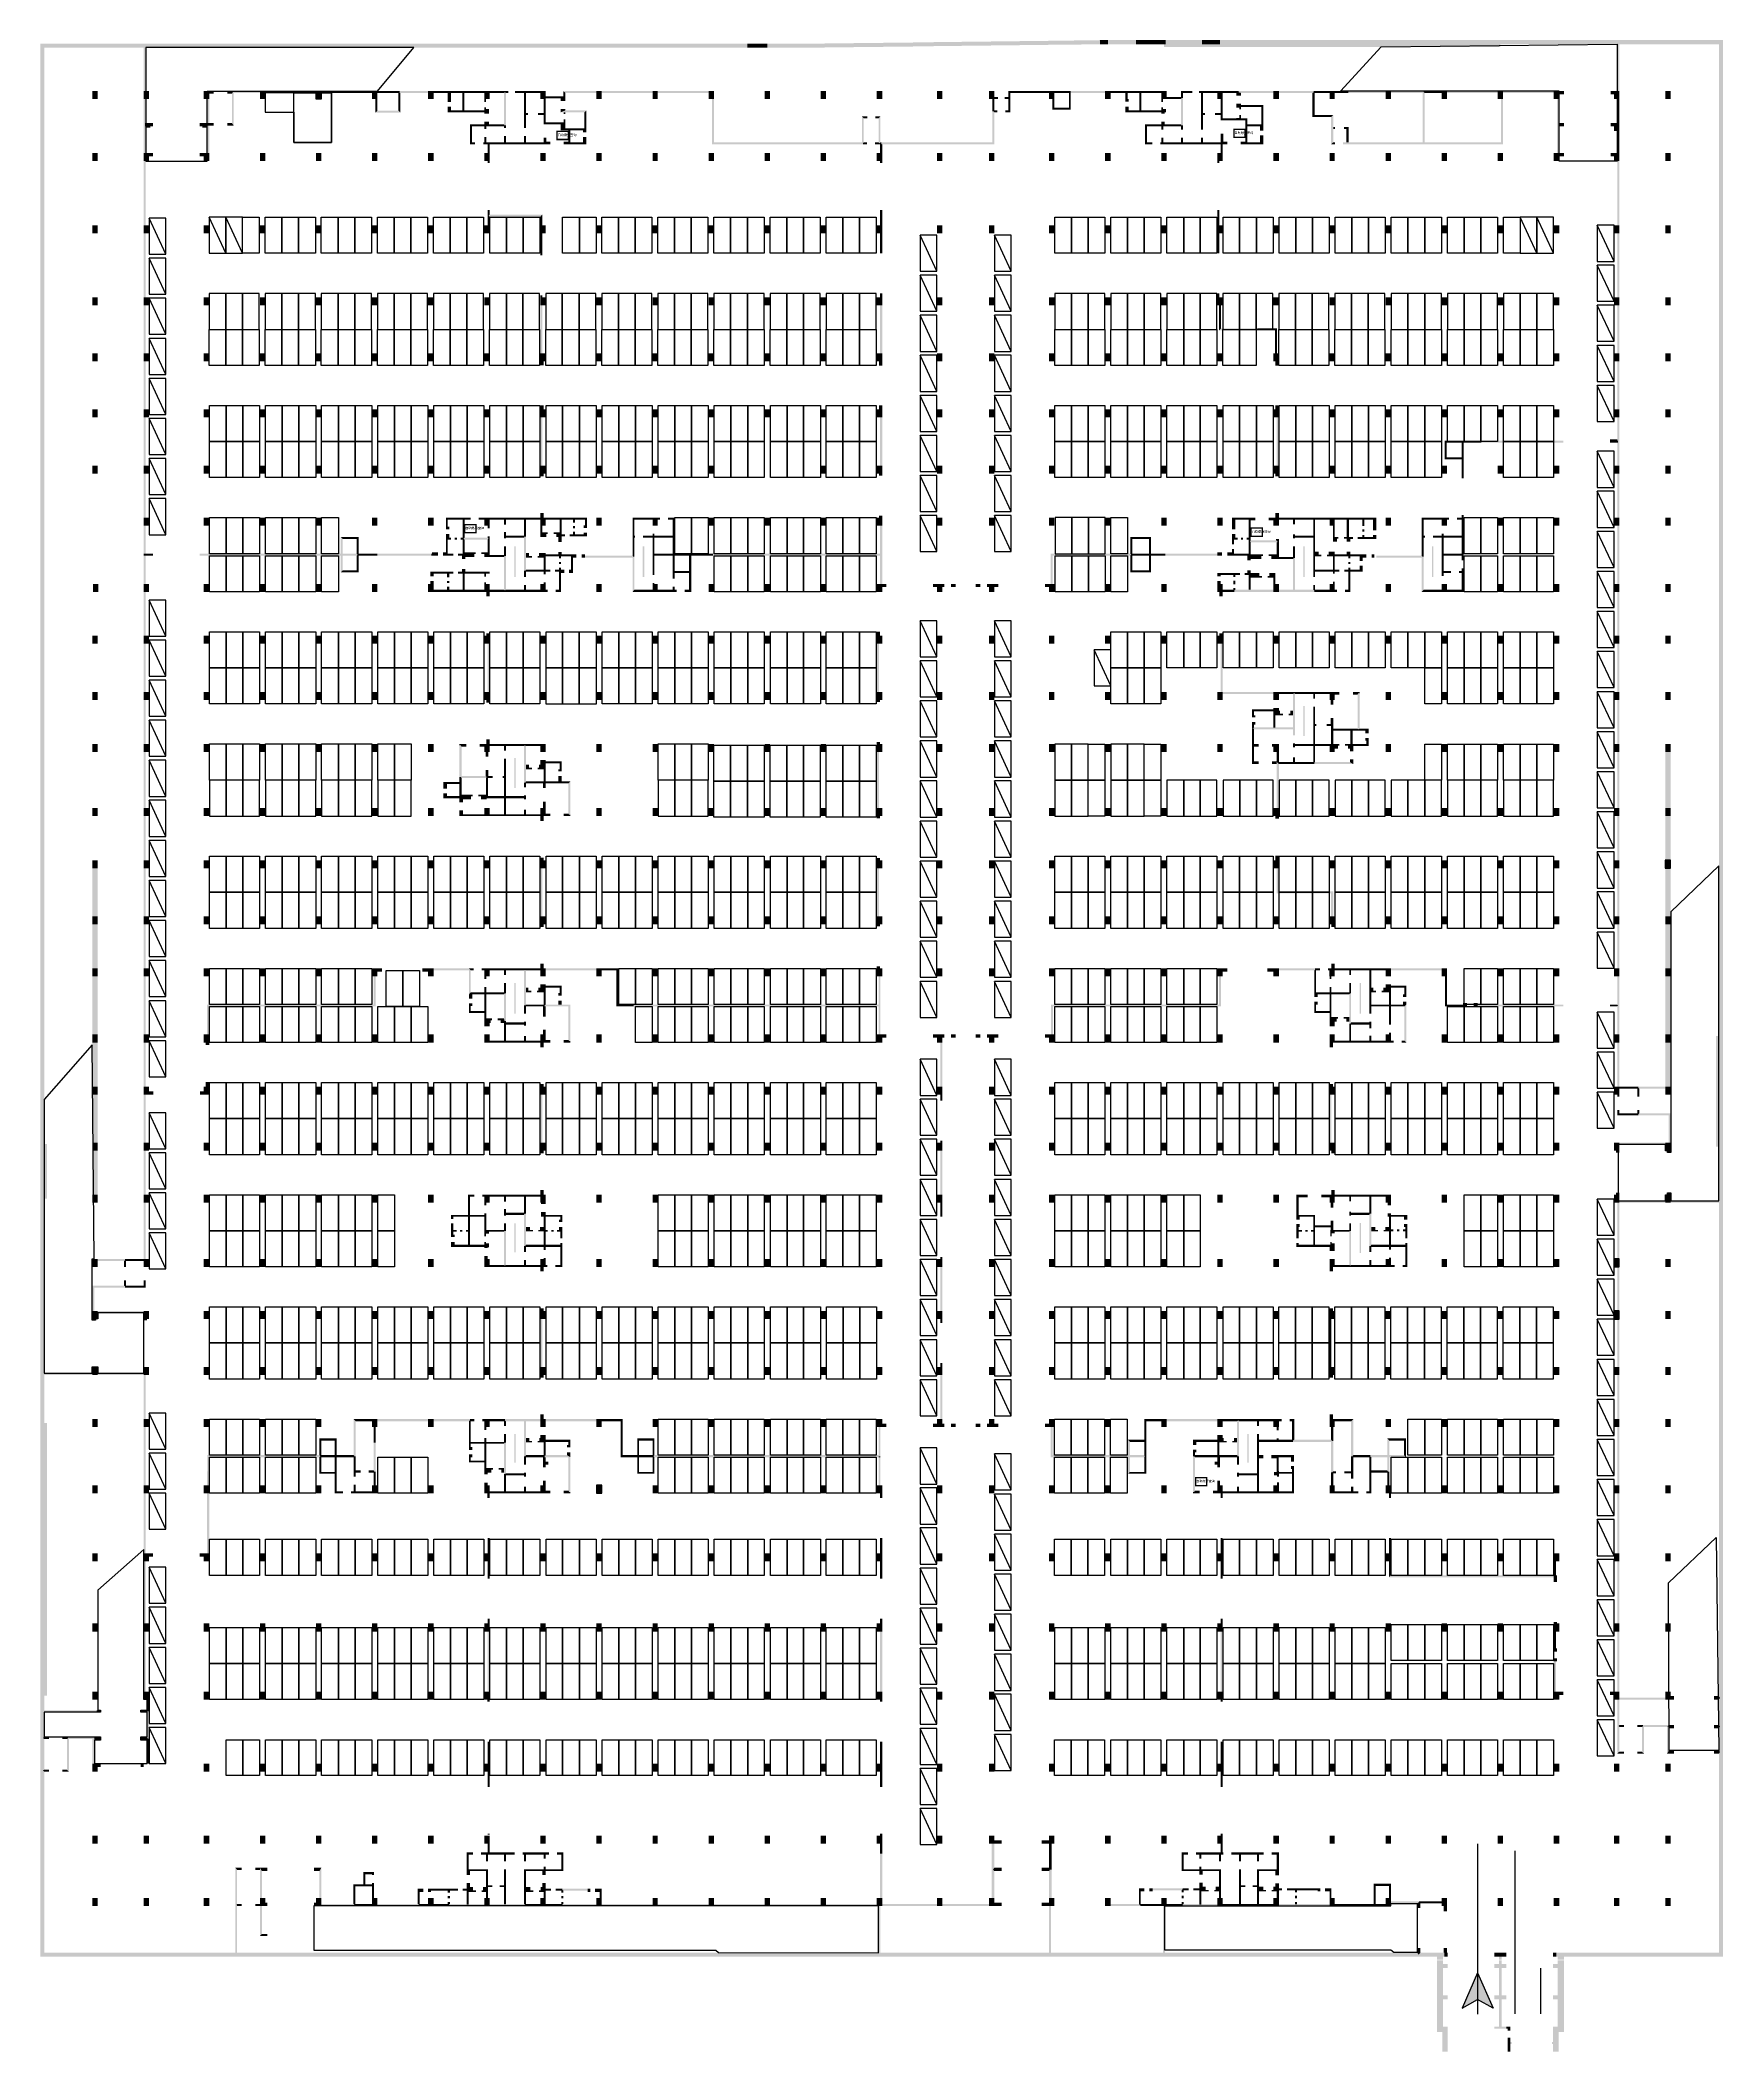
# Model space of a CAD drawing. Header units: inches. Extents: x 112.52 to 113.57, y 28.16 to 29.42.
import ezdxf

# ---------------------------------------------------------------- set-up
doc = ezdxf.new("R2010")
doc.units = ezdxf.units.IN
doc.header["$MEASUREMENT"] = 0
for name, color, linetype in [('0.0新增car', 253, 'Continuous'), ('LATRINE', 253, 'Continuous'), ('PUB_HATCH', 253, 'Continuous'), ('WALL', 253, 'Continuous'), ('坡道', 253, 'Continuous'), ('车位区域', 3, 'Continuous'), ('车动线', 7, 'Continuous'), ('车库智能化缴费机位置', 210, 'Continuous'), ('车行流线', 253, 'Continuous')]:
    doc.layers.add(name, color=color, linetype=linetype)
doc.layers.add('0文字', color=253, linetype='Continuous', lineweight=25)
doc.styles.get("Standard").update_dxf_attribs({"font": 'Arial.ttf'})

# ---------------------------------------------------------------- blocks, each defined once
blk = doc.blocks.new('箭头')
at = {"layer": '车动线'}
blk.add_hatch(color=253, dxfattribs=at).paths.add_polyline_path([(0, 3196), (1849, -1048), (0, 0), (-1845, -1060)])
at = {"layer": '车动线', "color": 253}
for points in [[(0, 3196), (-1845, -1060), (0, 0)], [(0, 3196), (1849, -1048), (0, 0)]]:
    blk.add_lwpolyline(points, dxfattribs=at)
blk = doc.blocks.new('_FZH')
at = {"color": 8, "lineweight": 30}
blk.add_lwpolyline([(-0.5, -0.5), (0.5, -0.5), (0.5, 0.5), (-0.5, 0.5)], close=True, dxfattribs=at)
at = {"layer": 'PUB_HATCH', "color": 8, "lineweight": 0}
blk.add_solid([(-0.5, -0.5), (0.5, -0.5), (-0.5, 0.5), (0.5, 0.5)], dxfattribs=at)
blk = doc.blocks.new('xz car')
at = {"layer": '0.0新增car', "color": 253}
blk.add_lwpolyline([(-1906919.5, -12572032.5), (-1906919.5, -12566632.5), (-1904419.5, -12566632.5), (-1904419.5, -12572032.5)], close=True, dxfattribs=at)
blk.add_lwpolyline([(-1904419.5, -12566632.5), (-1906919.5, -12572032.5)], dxfattribs=at)
blk = doc.blocks.new('cxjfj')
at = {"layer": '车库智能化缴费机位置', "color": 1, "const_width": 200}
blk.add_lwpolyline([(-695128, -11935486), (-693360, -11935486), (-693360, -11936696), (-695032, -11936696), (-695032, -11935388)], dxfattribs=at)
at = {"layer": '0文字', "color": 6}
blk.add_text('自助缴费查询', height=337.6, dxfattribs=at).set_placement((-694966, -11936179))

msp = doc.modelspace()

# ---------------------------------------------------------------- hatches: boundary and pattern name
at = {"layer": 'PUB_HATCH'}
for points in [[(112.5152, 29.42), (112.5177, 29.4175), (112.5799, 29.4175), (112.5805, 29.4183), (112.5805, 29.42)], [(112.5168, 28.5882), (112.5177, 28.5888), (112.5177, 29.4175), (112.5152, 29.42), (112.5152, 28.5882)], [(112.5799, 29.3903), (112.5811, 29.3903), (112.5811, 29.4175), (112.5805, 29.4183), (112.5799, 29.4175)], [(112.5805, 29.4183), (112.5811, 29.4175), (112.8306, 29.4175), (112.8306, 29.42), (112.5805, 29.42)], [(112.8306, 29.42), (112.8306, 29.4175), (112.8646, 29.4175), (112.8646, 29.42)], [(112.8646, 29.42), (112.8646, 29.4175), (112.8996, 29.4175), (112.8996, 29.42)], [(112.8996, 29.42), (112.8996, 29.4175), (112.9347, 29.4175), (112.9347, 29.42)], [(112.9347, 29.42), (112.9347, 29.4175), (112.9573, 29.4175), (112.9573, 29.42)], [(112.9573, 29.42), (112.9573, 29.4175), (112.9698, 29.4175), (112.9698, 29.42)], [(112.9698, 29.42), (112.9698, 29.4175), (113.0048, 29.4175), (113.0048, 29.42)], [(113.0399, 29.4179), (113.0399, 29.4204), (113.0048, 29.42), (113.0049, 29.4175)], [(113.0587, 29.4181), (113.0587, 29.4206), (113.0399, 29.4204), (113.0399, 29.4179)], [(113.0775, 29.4184), (113.0775, 29.4209), (113.0587, 29.4206), (113.0587, 29.4181)], [(113.096, 29.4186), (113.0959, 29.4211), (113.0775, 29.4209), (113.0775, 29.4184)], [(113.1476, 29.4192), (113.1476, 29.4217), (113.0959, 29.4211), (113.096, 29.4186)], [(113.1777, 29.4195), (113.1777, 29.4221), (113.1476, 29.4217), (113.1476, 29.4192)], [(113.1777, 29.4221), (113.1777, 29.4195), (113.1827, 29.4195), (113.1827, 29.4221)], [(113.1777, 29.4221), (113.1777, 29.4195), (113.1827, 29.4195), (113.1827, 29.4221)], [(113.1827, 29.4221), (113.1827, 29.4195), (113.2002, 29.4195), (113.2002, 29.4221)], [(113.1827, 29.4221), (113.1827, 29.4195), (113.2002, 29.4195), (113.2002, 29.4221)], [(113.2002, 29.4221), (113.2002, 29.4195), (113.2102, 29.4195), (113.2102, 29.4221)], [(113.2002, 29.4221), (113.2002, 29.4195), (113.2102, 29.4195), (113.2102, 29.4221)], [(113.2102, 29.4221), (113.2102, 29.4195), (113.2113, 29.4195), (113.2113, 29.4221)], [(113.2102, 29.4221), (113.2102, 29.4195), (113.2113, 29.4195), (113.2113, 29.4221)], [(113.2113, 29.4221), (113.2113, 29.4195), (113.2175, 29.4195), (113.2175, 29.4221)], [(113.2113, 29.4221), (113.2113, 29.4195), (113.2175, 29.4195), (113.2175, 29.4221)], [(113.2175, 29.4221), (113.2175, 29.4195), (113.2178, 29.4195), (113.2178, 29.4221)], [(113.2175, 29.4221), (113.2175, 29.4195), (113.2178, 29.4195), (113.2178, 29.4221)], [(113.2178, 29.4221), (113.2178, 29.4195), (113.2188, 29.4195), (113.2188, 29.4221)], [(113.2178, 29.4221), (113.2178, 29.4195), (113.2188, 29.4195), (113.2188, 29.4221)], [(113.2178, 29.4179), (113.4281, 29.4179), (113.4281, 29.4195), (113.2178, 29.4195)], [(113.2188, 29.4221), (113.2188, 29.4195), (113.2415, 29.4195), (113.2415, 29.4221)], [(113.2188, 29.4221), (113.2188, 29.4195), (113.2415, 29.4195), (113.2415, 29.4221)], [(113.2415, 29.4221), (113.2415, 29.4195), (113.2528, 29.4195), (113.2528, 29.4221)], [(113.2528, 29.4221), (113.2528, 29.4195), (113.5012, 29.4195), (113.5012, 29.4221)], [(113.2528, 29.4221), (113.2528, 29.4195), (113.5012, 29.4195), (113.5012, 29.4221)], [(113.5012, 29.3903), (113.5025, 29.3903), (113.5025, 29.4195), (113.5012, 29.4221)], [(113.5012, 29.4221), (113.5025, 29.4195), (113.5647, 29.4195), (113.5672, 29.4221)], [(112.5477, 29.3853), (112.5511, 29.3853), (112.5511, 29.3903), (112.5477, 29.3903)], [(112.5799, 29.3853), (112.5832, 29.3853), (112.5832, 29.3903), (112.5799, 29.3903)], [(112.6174, 29.3853), (112.6208, 29.3853), (112.6208, 29.3903), (112.6174, 29.3903)], [(112.6208, 29.3903), (112.6208, 29.3887), (112.6237, 29.3887), (112.6237, 29.3903)], [(112.6362, 29.3903), (112.6321, 29.3903), (112.6321, 29.3887), (112.635, 29.3887)], [(112.6362, 29.3903), (112.635, 29.3887), (112.635, 29.3703), (112.6362, 29.3686)], [(112.6525, 29.3891), (112.6525, 29.3903), (112.6356, 29.3903), (112.6356, 29.3891)], [(112.6525, 29.3853), (112.6559, 29.3853), (112.6559, 29.3903), (112.6525, 29.3903)], [(112.6559, 29.3903), (112.6559, 29.3891), (112.6732, 29.3891), (112.6732, 29.3903)], [(112.6876, 29.3891), (112.6876, 29.3903), (112.6732, 29.3903), (112.6732, 29.3891)], [(112.6876, 29.3853), (112.6909, 29.3853), (112.6909, 29.3903), (112.6876, 29.3903)], [(112.6909, 29.3903), (112.6909, 29.3891), (112.6978, 29.3891), (112.6978, 29.3903)], [(112.7128, 29.3891), (112.7128, 29.3903), (112.6978, 29.3903), (112.6978, 29.3891)], [(112.7226, 29.3891), (112.7226, 29.3903), (112.7128, 29.3903), (112.7128, 29.3891)], [(112.7226, 29.3853), (112.726, 29.3853), (112.726, 29.3903), (112.7226, 29.3903)], [(112.726, 29.3903), (112.726, 29.3891), (112.7398, 29.3891), (112.7398, 29.3899), (112.7398, 29.3903)], [(112.7577, 29.3891), (112.7577, 29.3903), (112.7398, 29.3903), (112.7398, 29.3899), (112.7398, 29.3891)], [(112.7577, 29.3853), (112.7611, 29.3853), (112.7611, 29.3903), (112.7577, 29.3903)], [(112.7611, 29.3903), (112.7611, 29.3891), (112.77, 29.3891), (112.7711, 29.3897), (112.7711, 29.3903)], [(112.77, 29.3891), (112.77, 29.3834), (112.7721, 29.3834), (112.7721, 29.3891), (112.7711, 29.3897)], [(112.7711, 29.3897), (112.7721, 29.3891), (112.779, 29.3891), (112.7796, 29.3895), (112.7796, 29.3903), (112.7711, 29.3903)], [(112.7796, 29.3778), (112.7803, 29.3782), (112.7803, 29.3891), (112.7796, 29.3895), (112.779, 29.3891), (112.779, 29.3782)], [(112.7928, 29.3891), (112.7928, 29.3903), (112.7796, 29.3903), (112.7796, 29.3895), (112.7803, 29.3891)], [(112.7928, 29.3853), (112.7961, 29.3853), (112.7961, 29.3903), (112.7928, 29.3903)], [(112.7961, 29.3903), (112.7961, 29.3891), (112.8051, 29.3891), (112.8057, 29.3895), (112.8057, 29.3903)], [(112.8055, 29.3688), (112.8063, 29.3688), (112.8063, 29.3891), (112.8057, 29.3895), (112.8051, 29.3891), (112.8051, 29.3695)], [(112.8063, 29.3891), (112.8078, 29.3891), (112.8078, 29.3903), (112.8057, 29.3903), (112.8057, 29.3895)], [(112.8182, 29.3903), (112.812, 29.3903), (112.812, 29.3891), (112.8176, 29.3891), (112.8182, 29.3895)], [(112.8185, 29.3759), (112.8189, 29.3765), (112.8189, 29.3891), (112.8182, 29.3895), (112.8176, 29.3891), (112.8176, 29.3759)], [(112.8182, 29.3895), (112.8189, 29.3891), (112.8207, 29.3891), (112.8207, 29.3903), (112.8182, 29.3903)], [(112.8278, 29.3891), (112.8278, 29.3903), (112.8207, 29.3903), (112.8207, 29.3891)], [(112.8278, 29.3853), (112.8312, 29.3853), (112.8312, 29.3903), (112.8278, 29.3903)], [(112.8629, 29.3891), (112.8629, 29.3903), (112.8422, 29.3903), (112.8435, 29.3891)], [(112.8435, 29.387), (112.8435, 29.3891), (112.8422, 29.3903), (112.8422, 29.387)], [(112.8629, 29.3853), (112.8663, 29.3853), (112.8663, 29.3903), (112.8629, 29.3903)], [(112.8663, 29.3903), (112.8663, 29.3891), (112.898, 29.3891), (112.898, 29.3903)], [(112.898, 29.3853), (112.9013, 29.3853), (112.9013, 29.3903), (112.898, 29.3903)], [(112.9013, 29.3903), (112.9013, 29.3891), (112.933, 29.3891), (112.933, 29.3903)], [(112.933, 29.3853), (112.9364, 29.3853), (112.9364, 29.3903), (112.933, 29.3903)], [(112.9681, 29.3853), (112.9715, 29.3853), (112.9715, 29.3903), (112.9681, 29.3903)], [(113.0032, 29.3853), (113.0065, 29.3853), (113.0065, 29.3903), (113.0032, 29.3903)], [(113.0382, 29.3853), (113.0416, 29.3853), (113.0416, 29.3903), (113.0382, 29.3903)], [(113.0758, 29.3853), (113.0792, 29.3853), (113.0792, 29.3903), (113.0758, 29.3903)], [(113.1084, 29.3853), (113.1117, 29.3853), (113.1117, 29.3903), (113.1084, 29.3903)], [(113.1217, 29.3891), (113.1205, 29.3903), (113.1205, 29.3866), (113.1209, 29.3859), (113.1217, 29.3859)], [(113.1361, 29.3899), (113.1361, 29.3903), (113.1205, 29.3903), (113.1217, 29.3891), (113.1361, 29.3891)], [(113.1459, 29.3897), (113.1459, 29.3903), (113.1361, 29.3903), (113.1361, 29.3899), (113.1361, 29.3891), (113.1459, 29.3891)], [(113.1459, 29.3853), (113.1493, 29.3853), (113.1493, 29.3903), (113.1459, 29.3903)], [(113.1493, 29.3903), (113.1493, 29.3891), (113.1583, 29.3891), (113.1595, 29.3903)], [(113.1583, 29.3799), (113.1595, 29.3786), (113.1595, 29.3903), (113.1583, 29.3891)], [(113.181, 29.3891), (113.181, 29.3903), (113.1593, 29.3903), (113.1593, 29.3891)], [(113.181, 29.3853), (113.1844, 29.3853), (113.1844, 29.3903), (113.181, 29.3903)], [(113.1844, 29.3903), (113.1844, 29.3891), (113.1937, 29.3891), (113.1937, 29.3903)], [(113.2029, 29.3895), (113.2029, 29.3903), (113.1937, 29.3903), (113.195, 29.3891), (113.2023, 29.3891)], [(113.195, 29.3891), (113.1937, 29.3903), (113.1937, 29.3853), (113.195, 29.3853)], [(113.2029, 29.3778), (113.2036, 29.3782), (113.2036, 29.3891), (113.2029, 29.3895), (113.2023, 29.3891), (113.2023, 29.3782)], [(113.2161, 29.3891), (113.2161, 29.3903), (113.2029, 29.3903), (113.2029, 29.3895), (113.2036, 29.3891)], [(113.2161, 29.3853), (113.2194, 29.3853), (113.2194, 29.3903), (113.2161, 29.3903)], [(113.2296, 29.3891), (113.2355, 29.3891), (113.2355, 29.3903), (113.2284, 29.3903)], [(113.2288, 29.3859), (113.2296, 29.3859), (113.2296, 29.3891), (113.2284, 29.3903), (113.2284, 29.3866)], [(113.2415, 29.3903), (113.2397, 29.3903), (113.2397, 29.3891), (113.2409, 29.3891), (113.2415, 29.3895)], [(113.2418, 29.3759), (113.2422, 29.3765), (113.2422, 29.3891), (113.2415, 29.3895), (113.2409, 29.3891), (113.2409, 29.3759)], [(113.2511, 29.3891), (113.2511, 29.3903), (113.2415, 29.3903), (113.2415, 29.3895), (113.2422, 29.3891)], [(113.2511, 29.3853), (113.2545, 29.3853), (113.2545, 29.3903), (113.2511, 29.3903)], [(113.2545, 29.3903), (113.2545, 29.3891), (113.263, 29.3891), (113.2645, 29.3895), (113.2645, 29.3903)], [(113.263, 29.3891), (113.263, 29.3874), (113.266, 29.3874), (113.266, 29.3891), (113.2645, 29.3895)], [(113.2862, 29.3891), (113.2862, 29.3903), (113.2645, 29.3903), (113.2645, 29.3895), (113.266, 29.3891)], [(113.2862, 29.3853), (113.2896, 29.3853), (113.2896, 29.3903), (113.2862, 29.3903)], [(113.2896, 29.3903), (113.2896, 29.3891), (113.3106, 29.3891), (113.3113, 29.3895), (113.3113, 29.3903)], [(113.3106, 29.374), (113.3119, 29.3753), (113.3119, 29.3891), (113.3113, 29.3895), (113.3106, 29.3891)], [(113.3213, 29.3903), (113.3113, 29.3903), (113.3113, 29.3895), (113.3119, 29.3891), (113.3213, 29.3891)], [(113.3213, 29.3853), (113.3246, 29.3853), (113.3246, 29.3903), (113.3213, 29.3903)], [(113.3246, 29.3903), (113.3246, 29.3891), (113.333, 29.3891), (113.333, 29.3903)], [(113.3563, 29.3891), (113.3563, 29.3903), (113.333, 29.3903), (113.333, 29.3891)], [(113.3563, 29.3853), (113.3597, 29.3853), (113.3597, 29.3903), (113.3563, 29.3903)], [(113.3597, 29.3903), (113.3597, 29.3891), (113.3795, 29.3891), (113.3801, 29.3895), (113.3801, 29.3903)], [(113.3801, 29.3578), (113.3808, 29.3582), (113.3808, 29.3891), (113.3801, 29.3895), (113.3795, 29.3891), (113.3795, 29.3582)], [(113.3914, 29.3891), (113.3914, 29.3903), (113.3801, 29.3903), (113.3801, 29.3895), (113.3808, 29.3891)], [(113.3914, 29.3853), (113.3948, 29.3853), (113.3948, 29.3903), (113.3914, 29.3903)], [(113.3948, 29.3903), (113.3948, 29.3891), (113.4265, 29.3891), (113.4265, 29.3903)], [(113.4265, 29.3853), (113.4298, 29.3853), (113.4298, 29.3903), (113.4265, 29.3903)], [(113.4298, 29.3903), (113.4298, 29.3891), (113.4615, 29.3891), (113.4615, 29.3903)], [(113.4615, 29.3853), (113.4649, 29.3853), (113.4649, 29.3903), (113.4615, 29.3903)], [(113.4649, 29.3903), (113.4649, 29.3882), (113.4678, 29.3882), (113.4678, 29.3903)], [(113.4991, 29.3882), (113.4991, 29.3903), (113.497, 29.3903), (113.497, 29.3882)], [(113.4991, 29.3853), (113.5025, 29.3853), (113.5025, 29.3903), (113.4991, 29.3903)], [(113.5313, 29.3853), (113.5346, 29.3853), (113.5346, 29.3903), (113.5313, 29.3903)], [(112.5811, 29.3853), (112.5799, 29.3853), (112.5799, 29.3515), (112.5811, 29.3515)], [(112.6208, 29.3853), (112.6195, 29.3853), (112.6195, 29.3686), (112.6208, 29.3703)], [(112.726, 29.3853), (112.7247, 29.3853), (112.7247, 29.3768), (112.726, 29.378)], [(112.7404, 29.3768), (112.7391, 29.378), (112.726, 29.378), (112.7247, 29.3768)], [(112.7391, 29.3891), (112.7391, 29.378), (112.7404, 29.3768), (112.7404, 29.3891)], [(112.7721, 29.3782), (112.7721, 29.3805), (112.77, 29.3805), (112.77, 29.3782), (112.7711, 29.3778)], [(112.77, 29.377), (112.7711, 29.377), (112.7711, 29.3778), (112.77, 29.3782), (112.77, 29.3782)], [(112.7711, 29.3778), (112.7711, 29.377), (112.7796, 29.377), (112.7796, 29.3778), (112.779, 29.3782), (112.7721, 29.3782)], [(112.7796, 29.3778), (112.7796, 29.377), (112.7928, 29.377), (112.7928, 29.3782), (112.7803, 29.3782)], [(112.7938, 29.3853), (112.7928, 29.3853), (112.7928, 29.3835), (112.7938, 29.3835)], [(112.7938, 29.3791), (112.7938, 29.38), (112.7928, 29.38), (112.7928, 29.3791)], [(112.7928, 29.3791), (112.7928, 29.3761), (112.7957, 29.3761), (112.7957, 29.3791)], [(112.8312, 29.3853), (112.8299, 29.3853), (112.8299, 29.3765), (112.8303, 29.3759), (112.8312, 29.3759)], [(112.8312, 29.387), (112.8312, 29.3857), (112.8406, 29.3857), (112.8435, 29.387)], [(112.8406, 29.3857), (112.8406, 29.3841), (112.8435, 29.3841), (112.8435, 29.387)], [(112.8435, 29.3782), (112.8435, 29.3791), (112.8406, 29.3791), (112.8406, 29.377)], [(112.8554, 29.377), (112.8566, 29.3782), (112.8435, 29.3782), (112.8406, 29.377)], [(112.8425, 29.377), (112.8425, 29.376), (112.8435, 29.376), (112.8435, 29.377)], [(112.8566, 29.3669), (112.8566, 29.3782), (112.8554, 29.377), (112.8554, 29.3669)], [(112.9364, 29.3853), (112.9351, 29.3853), (112.9351, 29.3569), (112.9364, 29.3582)], [(113.1117, 29.3853), (113.1105, 29.3853), (113.1105, 29.3776), (113.1113, 29.3776), (113.1117, 29.3782)], [(113.1105, 29.3582), (113.1117, 29.3569), (113.1117, 29.377), (113.1113, 29.3776), (113.1105, 29.3776)], [(113.1117, 29.377), (113.1135, 29.377), (113.1135, 29.3782), (113.1117, 29.3782), (113.1113, 29.3776)], [(113.1117, 29.3866), (113.1117, 29.3853), (113.114, 29.3853), (113.114, 29.3866)], [(113.1205, 29.3866), (113.1182, 29.3866), (113.1182, 29.3853), (113.1205, 29.3853), (113.1209, 29.3859)], [(113.1205, 29.3782), (113.1185, 29.3782), (113.1185, 29.377), (113.1217, 29.377)], [(113.1209, 29.3859), (113.1205, 29.3853), (113.1205, 29.3782), (113.1217, 29.377), (113.1217, 29.3859)], [(113.1493, 29.3862), (113.1493, 29.3853), (113.148, 29.3853), (113.148, 29.3832), (113.1493, 29.3832), (113.1493, 29.3862)], [(113.148, 29.3786), (113.1493, 29.3799), (113.1493, 29.3832), (113.148, 29.3832)], [(113.1595, 29.3786), (113.1583, 29.3799), (113.1493, 29.3799), (113.148, 29.3786)], [(113.1937, 29.3853), (113.1937, 29.3836), (113.1958, 29.3836), (113.1958, 29.3853)], [(113.1958, 29.3782), (113.1958, 29.3806), (113.1937, 29.3806), (113.1937, 29.3769)], [(113.1958, 29.3782), (113.1937, 29.3769), (113.2029, 29.3769), (113.2029, 29.3778), (113.2023, 29.3782)], [(113.2029, 29.3778), (113.2029, 29.3769), (113.2161, 29.3769), (113.2161, 29.3782), (113.2036, 29.3782)], [(113.2161, 29.3853), (113.2161, 29.3835), (113.2171, 29.3835), (113.2171, 29.3853)], [(113.2171, 29.3791), (113.2171, 29.38), (113.2161, 29.38), (113.2161, 29.3791)], [(113.219, 29.3769), (113.219, 29.3791), (113.2161, 29.3791), (113.2161, 29.3769)], [(113.2161, 29.3776), (113.2161, 29.3761), (113.2182, 29.3761), (113.2182, 29.3776)], [(113.2194, 29.3866), (113.2194, 29.3853), (113.2284, 29.3853), (113.2288, 29.3859), (113.2284, 29.3866)], [(113.2288, 29.3688), (113.2296, 29.3688), (113.2296, 29.3859), (113.2288, 29.3859), (113.2284, 29.3853), (113.2284, 29.3694)], [(113.2545, 29.3853), (113.2532, 29.3853), (113.2532, 29.3765), (113.2537, 29.3759), (113.2545, 29.3759)], [(113.266, 29.3816), (113.266, 29.3824), (113.263, 29.3824), (113.263, 29.3809), (113.265, 29.3809)], [(113.266, 29.3798), (113.266, 29.3803), (113.265, 29.3809), (113.263, 29.3809), (113.263, 29.3798)], [(113.2649, 29.3798), (113.2649, 29.3788), (113.266, 29.3788), (113.266, 29.3798)], [(113.2787, 29.3803), (113.28, 29.3816), (113.266, 29.3816), (113.265, 29.3809), (113.266, 29.3803)], [(113.2787, 29.3695), (113.28, 29.3682), (113.28, 29.3816), (113.2787, 29.3803)], [(113.4286, 29.3582), (113.4298, 29.3569), (113.4298, 29.3853), (113.4286, 29.3853)], [(113.4649, 29.3853), (113.4636, 29.3853), (113.4636, 29.3692), (113.4645, 29.3692), (113.4649, 29.3703)], [(113.5025, 29.3853), (113.5012, 29.3853), (113.5012, 29.3703), (113.5012, 29.3703), (113.5025, 29.3703)], [(112.5857, 29.3703), (112.5807, 29.3703), (112.5807, 29.3682), (112.5857, 29.3682)], [(112.6195, 29.3682), (112.6208, 29.3703), (112.6149, 29.3703), (112.6149, 29.3682)], [(112.6195, 29.3686), (112.6237, 29.3686), (112.6237, 29.3703), (112.6208, 29.3703)], [(112.6208, 29.3703), (112.6195, 29.3682), (112.6195, 29.3515), (112.6208, 29.3515)], [(112.635, 29.3703), (112.6321, 29.3703), (112.6321, 29.3686), (112.6362, 29.3686)], [(112.7838, 29.3569), (112.7851, 29.3582), (112.7851, 29.3682), (112.7838, 29.3695)], [(112.7838, 29.3695), (112.7851, 29.3682), (112.7942, 29.3682), (112.7942, 29.369), (112.7928, 29.3695)], [(112.7957, 29.3695), (112.7957, 29.3711), (112.7928, 29.3711), (112.7928, 29.3695), (112.7942, 29.369)], [(112.7928, 29.3682), (112.7928, 29.3665), (112.794, 29.3665), (112.794, 29.3682)], [(112.7942, 29.369), (112.7942, 29.3682), (112.8051, 29.3682), (112.8055, 29.3688), (112.8051, 29.3695), (112.7957, 29.3695)], [(112.8051, 29.3682), (112.8051, 29.3672), (112.8063, 29.3672), (112.8063, 29.3688), (112.8055, 29.3688)], [(112.8176, 29.3759), (112.8176, 29.3672), (112.8189, 29.3672), (112.8189, 29.3753), (112.8185, 29.3759)], [(112.8189, 29.3753), (112.8201, 29.3753), (112.8201, 29.3765), (112.8189, 29.3765), (112.8185, 29.3759)], [(112.8299, 29.3765), (112.8264, 29.3765), (112.8264, 29.3753), (112.8299, 29.3753), (112.8303, 29.3759)], [(112.8309, 29.3701), (112.8312, 29.3707), (112.8312, 29.3759), (112.8303, 29.3759), (112.8299, 29.3753), (112.8299, 29.3701)], [(112.8299, 29.3701), (112.8299, 29.3694), (112.8316, 29.3694), (112.8316, 29.3695), (112.8309, 29.3701)], [(112.8406, 29.3695), (112.8435, 29.3707), (112.8312, 29.3707), (112.8309, 29.3701), (112.8316, 29.3695)], [(112.8406, 29.3657), (112.8435, 29.3669), (112.8435, 29.3707), (112.8406, 29.3695)], [(112.846, 29.3661), (112.846, 29.3669), (112.8435, 29.3669), (112.8406, 29.3657), (112.8454, 29.3657)], [(112.8435, 29.3707), (112.8435, 29.3725), (112.8425, 29.3725), (112.8425, 29.3707)], [(112.846, 29.3579), (112.8466, 29.3582), (112.8466, 29.3657), (112.846, 29.3661), (112.8454, 29.3657), (112.8454, 29.3586)], [(112.8546, 29.3657), (112.8566, 29.3669), (112.846, 29.3669), (112.846, 29.3661), (112.8466, 29.3657)], [(112.8546, 29.3657), (112.8546, 29.3644), (112.8566, 29.3644), (112.8566, 29.3669)], [(113.0301, 29.3732), (113.0323, 29.3732), (113.0323, 29.3745), (113.0289, 29.3745)], [(113.0295, 29.3576), (113.0301, 29.3582), (113.0301, 29.3732), (113.0289, 29.3745), (113.0289, 29.3582)], [(113.0405, 29.3745), (113.0373, 29.3745), (113.0373, 29.3732), (113.0393, 29.3732)], [(113.0399, 29.3576), (113.0405, 29.3582), (113.0405, 29.3745), (113.0393, 29.3732), (113.0393, 29.3582)], [(113.2059, 29.3569), (113.2071, 29.3582), (113.2071, 29.3682), (113.2059, 29.3694)], [(113.2059, 29.3694), (113.2071, 29.3682), (113.2161, 29.3682), (113.2167, 29.3686), (113.2167, 29.3694)], [(113.2182, 29.3694), (113.2182, 29.3711), (113.2161, 29.3711), (113.2161, 29.3694), (113.2171, 29.369)], [(113.2167, 29.3686), (113.2173, 29.3682), (113.2171, 29.3682), (113.2171, 29.369), (113.2161, 29.3694), (113.2167, 29.3694)], [(113.2161, 29.3682), (113.2161, 29.3661), (113.2173, 29.3661), (113.2173, 29.3682), (113.2167, 29.3686)], [(113.2171, 29.369), (113.2171, 29.3682), (113.2284, 29.3682), (113.2288, 29.3688), (113.2284, 29.3694), (113.2182, 29.3694)], [(113.2284, 29.3682), (113.2284, 29.3661), (113.2296, 29.3661), (113.2296, 29.3688), (113.2288, 29.3688)], [(113.2409, 29.3759), (113.2409, 29.3661), (113.2422, 29.3661), (113.2422, 29.3753), (113.2418, 29.3759)], [(113.2422, 29.3753), (113.2434, 29.3753), (113.2434, 29.3765), (113.2422, 29.3765), (113.2418, 29.3759)], [(113.2532, 29.3765), (113.2497, 29.3765), (113.2497, 29.3753), (113.2532, 29.3753), (113.2537, 29.3759)], [(113.2532, 29.372), (113.2545, 29.3732), (113.2545, 29.3759), (113.2537, 29.3759), (113.2532, 29.3753)], [(113.2541, 29.3724), (113.2541, 29.3732), (113.2545, 29.3732), (113.2532, 29.372)], [(113.2532, 29.372), (113.2532, 29.372), (113.2549, 29.372), (113.2549, 29.372), (113.2541, 29.3724)], [(113.2645, 29.3728), (113.263, 29.3732), (113.2541, 29.3732), (113.2541, 29.3724), (113.2549, 29.372), (113.2645, 29.372)], [(113.2645, 29.3728), (113.266, 29.3732), (113.266, 29.3735), (113.263, 29.3735), (113.263, 29.3732)], [(113.2687, 29.372), (113.27, 29.3732), (113.266, 29.3732), (113.2645, 29.3728), (113.2645, 29.372)], [(113.266, 29.3735), (113.266, 29.3753), (113.2649, 29.3753), (113.2649, 29.3735)], [(113.2696, 29.3688), (113.27, 29.3695), (113.27, 29.3732), (113.2687, 29.372), (113.2687, 29.3688)], [(113.2691, 29.3578), (113.27, 29.3578), (113.27, 29.3682), (113.2696, 29.3688), (113.2687, 29.3688), (113.2687, 29.3586)], [(113.2789, 29.3686), (113.2789, 29.3695), (113.27, 29.3695), (113.2696, 29.3688), (113.27, 29.3682), (113.2779, 29.3682)], [(113.2779, 29.3682), (113.2779, 29.3655), (113.28, 29.3655), (113.28, 29.3682), (113.2789, 29.3686)], [(113.28, 29.3682), (113.2787, 29.3695), (113.2789, 29.3695), (113.2789, 29.3686)], [(113.3223, 29.374), (113.3236, 29.3753), (113.3119, 29.3753), (113.3106, 29.374)], [(113.3223, 29.3569), (113.3236, 29.3582), (113.3236, 29.3753), (113.3223, 29.374)], [(113.3236, 29.3665), (113.3248, 29.3665), (113.3248, 29.3678), (113.3236, 29.3678)], [(113.3304, 29.3665), (113.3319, 29.3665), (113.3332, 29.3678), (113.3304, 29.3678)], [(113.3332, 29.3678), (113.3319, 29.3665), (113.3319, 29.3582), (113.3332, 29.3582)], [(113.4649, 29.3515), (113.4649, 29.3682), (113.4645, 29.3692), (113.4636, 29.3692), (113.4636, 29.3515)], [(113.4678, 29.3703), (113.4649, 29.3703), (113.4645, 29.3692), (113.4649, 29.3682), (113.4678, 29.3682)], [(113.4991, 29.3682), (113.4991, 29.3703), (113.5012, 29.3703), (113.5012, 29.3703), (113.497, 29.3703), (113.497, 29.3682)], [(113.4991, 29.3653), (113.5025, 29.3653), (113.5025, 29.3703), (113.4991, 29.3703)], [(113.5025, 29.3653), (113.5012, 29.3653), (113.5012, 29.3515), (113.5025, 29.3515)], [(112.7838, 29.3569), (112.7871, 29.3569), (112.7871, 29.3582), (112.7851, 29.3582)], [(112.7928, 29.3582), (112.7922, 29.3582), (112.7922, 29.3569), (112.7934, 29.3569), (112.7934, 29.3578)], [(112.794, 29.3582), (112.794, 29.3615), (112.7928, 29.3615), (112.7928, 29.3582), (112.7934, 29.3578)], [(112.7934, 29.3578), (112.7934, 29.3569), (112.7949, 29.3569), (112.7955, 29.3573), (112.7955, 29.3582), (112.794, 29.3582)], [(112.7955, 29.3515), (112.7961, 29.3515), (112.7961, 29.3515), (112.7961, 29.3569), (112.7955, 29.3573), (112.7949, 29.3569), (112.7949, 29.3515)], [(112.7955, 29.3573), (112.7961, 29.3569), (112.8057, 29.3569), (112.8057, 29.3578), (112.8051, 29.3582), (112.7955, 29.3582)], [(112.8063, 29.3582), (112.8063, 29.3621), (112.8051, 29.3621), (112.8051, 29.3582), (112.8057, 29.3578)], [(112.8057, 29.3578), (112.8057, 29.3569), (112.8182, 29.3569), (112.8182, 29.3578), (112.8176, 29.3582), (112.8063, 29.3582)], [(112.8189, 29.3582), (112.8189, 29.3621), (112.8176, 29.3621), (112.8176, 29.3582), (112.8182, 29.3578)], [(112.8182, 29.3578), (112.8182, 29.3569), (112.8306, 29.3569), (112.8307, 29.3579), (112.8299, 29.3582), (112.8189, 29.3582)], [(112.8316, 29.3586), (112.8316, 29.3611), (112.8299, 29.3611), (112.8299, 29.3582), (112.8307, 29.3579)], [(112.8306, 29.3569), (112.8341, 29.3569), (112.8341, 29.3586), (112.8316, 29.3586), (112.8307, 29.3579)], [(112.8454, 29.3586), (112.8425, 29.3586), (112.8425, 29.3569), (112.846, 29.3569), (112.846, 29.3579)], [(112.846, 29.3579), (112.846, 29.3569), (112.8566, 29.3569), (112.8546, 29.3582), (112.8466, 29.3582)], [(112.8566, 29.3569), (112.8566, 29.3615), (112.8546, 29.3615), (112.8546, 29.3582)], [(112.9698, 29.3569), (112.9698, 29.3582), (112.9364, 29.3582), (112.9351, 29.3569)], [(113.0295, 29.3576), (113.0289, 29.3582), (112.9698, 29.3582), (112.9698, 29.3569), (113.0295, 29.3569)], [(113.0295, 29.3569), (113.0322, 29.3569), (113.0322, 29.3582), (113.0301, 29.3582), (113.0295, 29.3576)], [(113.0393, 29.3582), (113.0372, 29.3582), (113.0372, 29.3569), (113.0399, 29.3569), (113.0399, 29.3576)], [(113.041, 29.3573), (113.041, 29.3582), (113.0405, 29.3582), (113.0399, 29.3576), (113.0399, 29.3569), (113.0403, 29.3569)], [(113.041, 29.3515), (113.0416, 29.3515), (113.0416, 29.3569), (113.041, 29.3573), (113.0403, 29.3569), (113.0403, 29.3515)], [(113.0779, 29.3569), (113.0779, 29.3582), (113.041, 29.3582), (113.041, 29.3573), (113.0416, 29.3569)], [(113.096, 29.3569), (113.096, 29.3582), (113.0779, 29.3582), (113.0779, 29.3569)], [(113.1117, 29.3569), (113.1105, 29.3582), (113.096, 29.3582), (113.096, 29.3569)], [(113.2059, 29.3569), (113.2105, 29.3569), (113.2105, 29.3582), (113.2071, 29.3582)], [(113.2161, 29.3582), (113.2155, 29.3582), (113.2155, 29.3569), (113.2167, 29.3569), (113.2167, 29.3576)], [(113.2173, 29.3582), (113.2173, 29.3611), (113.2161, 29.3611), (113.2161, 29.3582), (113.2167, 29.3576)], [(113.2167, 29.3576), (113.2167, 29.3569), (113.229, 29.3569), (113.229, 29.3578), (113.2284, 29.3582), (113.2173, 29.3582)], [(113.2167, 29.3582), (113.2167, 29.3569), (113.2167, 29.3569), (113.2167, 29.3576), (113.2167, 29.3582)], [(113.2296, 29.3582), (113.2296, 29.3611), (113.2284, 29.3611), (113.2284, 29.3582), (113.229, 29.3578)], [(113.229, 29.3578), (113.229, 29.3569), (113.2415, 29.3569), (113.2415, 29.3578), (113.2409, 29.3582), (113.2296, 29.3582)], [(113.2422, 29.3582), (113.2422, 29.3611), (113.2409, 29.3611), (113.2409, 29.3582), (113.2415, 29.3578)], [(113.2415, 29.3578), (113.2415, 29.3569), (113.2533, 29.3569), (113.2539, 29.3576), (113.2539, 29.3582), (113.2422, 29.3582)], [(113.2549, 29.3586), (113.2549, 29.3636), (113.2532, 29.3636), (113.2532, 29.3578), (113.2543, 29.3578)], [(113.2539, 29.3576), (113.2545, 29.3569), (113.2549, 29.3569), (113.2532, 29.3582), (113.2539, 29.3582)], [(113.2532, 29.3582), (113.2549, 29.3569), (113.2549, 29.3569), (113.2543, 29.3578), (113.2532, 29.3578)], [(113.2539, 29.3515), (113.2545, 29.3515), (113.2545, 29.3515), (113.2545, 29.3569), (113.2539, 29.3576), (113.2533, 29.3569), (113.2533, 29.3515)], [(113.2549, 29.3569), (113.2574, 29.3569), (113.2574, 29.3586), (113.2549, 29.3586), (113.2543, 29.3578)], [(113.2687, 29.3586), (113.2658, 29.3586), (113.2658, 29.3569), (113.2687, 29.3569), (113.2691, 29.3578)], [(113.2687, 29.3569), (113.27, 29.3582), (113.27, 29.3578), (113.2691, 29.3578)], [(113.27, 29.3582), (113.2687, 29.3569), (113.28, 29.3569), (113.2779, 29.3582)], [(113.28, 29.3569), (113.28, 29.3626), (113.2779, 29.3626), (113.2779, 29.3582)], [(113.3223, 29.3569), (113.3248, 29.3569), (113.3248, 29.3582), (113.3236, 29.3582)], [(113.3795, 29.3582), (113.3298, 29.3582), (113.3298, 29.3569), (113.3801, 29.3569), (113.3801, 29.3578)], [(113.3801, 29.3578), (113.3801, 29.3569), (113.4298, 29.3569), (113.4286, 29.3582), (113.3808, 29.3582)], [(112.5477, 29.3465), (112.5511, 29.3465), (112.5511, 29.3515), (112.5477, 29.3515)], [(112.5799, 29.3465), (112.5832, 29.3465), (112.5832, 29.3515), (112.5799, 29.3515)], [(112.5811, 29.3465), (112.5799, 29.3465), (112.5799, 29.3064), (112.5811, 29.3064)], [(112.5832, 29.3515), (112.5832, 29.3494), (112.5857, 29.3494), (112.5857, 29.3515)], [(112.6174, 29.3494), (112.6174, 29.3515), (112.6149, 29.3515), (112.6149, 29.3494)], [(112.6174, 29.3465), (112.6208, 29.3465), (112.6208, 29.3515), (112.6174, 29.3515)], [(112.6525, 29.3465), (112.6559, 29.3465), (112.6559, 29.3515), (112.6525, 29.3515)], [(112.6876, 29.3465), (112.6909, 29.3465), (112.6909, 29.3515), (112.6876, 29.3515)], [(112.7226, 29.3465), (112.726, 29.3465), (112.726, 29.3515), (112.7226, 29.3515)], [(112.7577, 29.3465), (112.7611, 29.3465), (112.7611, 29.3515), (112.7577, 29.3515)], [(112.7928, 29.3465), (112.7961, 29.3465), (112.7961, 29.3515), (112.7928, 29.3515)], [(112.7961, 29.3465), (112.7949, 29.3465), (112.7949, 29.3452), (112.7961, 29.3452)], [(112.8278, 29.3465), (112.8312, 29.3465), (112.8312, 29.3515), (112.8278, 29.3515)], [(112.8629, 29.3465), (112.8663, 29.3465), (112.8663, 29.3515), (112.8629, 29.3515)], [(112.898, 29.3465), (112.9013, 29.3465), (112.9013, 29.3515), (112.898, 29.3515)], [(112.933, 29.3465), (112.9364, 29.3465), (112.9364, 29.3515), (112.933, 29.3515)], [(112.9681, 29.3465), (112.9715, 29.3465), (112.9715, 29.3515), (112.9681, 29.3515)], [(113.0032, 29.3465), (113.0065, 29.3465), (113.0065, 29.3515), (113.0032, 29.3515)], [(113.0382, 29.3465), (113.0416, 29.3465), (113.0416, 29.3515), (113.0382, 29.3515)], [(113.0416, 29.3465), (113.0403, 29.3465), (113.0403, 29.3452), (113.0416, 29.3452)], [(113.0758, 29.3465), (113.0792, 29.3465), (113.0792, 29.3515), (113.0758, 29.3515)], [(113.1084, 29.3465), (113.1117, 29.3465), (113.1117, 29.3515), (113.1084, 29.3515)], [(113.1459, 29.3465), (113.1493, 29.3465), (113.1493, 29.3515), (113.1459, 29.3515)], [(113.181, 29.3465), (113.1844, 29.3465), (113.1844, 29.3515), (113.181, 29.3515)], [(113.2161, 29.3465), (113.2194, 29.3465), (113.2194, 29.3515), (113.2161, 29.3515)], [(113.2511, 29.3465), (113.2545, 29.3465), (113.2545, 29.3515), (113.2511, 29.3515)], [(113.2524, 29.3465), (113.2511, 29.3465), (113.2511, 29.3452), (113.2524, 29.3452)], [(113.2862, 29.3465), (113.2896, 29.3465), (113.2896, 29.3515), (113.2862, 29.3515)], [(113.3213, 29.3465), (113.3246, 29.3465), (113.3246, 29.3515), (113.3213, 29.3515)], [(113.3563, 29.3465), (113.3597, 29.3465), (113.3597, 29.3515), (113.3563, 29.3515)], [(113.3914, 29.3465), (113.3948, 29.3465), (113.3948, 29.3515), (113.3914, 29.3515)], [(113.4265, 29.3465), (113.4298, 29.3465), (113.4298, 29.3515), (113.4265, 29.3515)], [(113.4615, 29.3465), (113.4649, 29.3465), (113.4649, 29.3515), (113.4615, 29.3515)], [(113.4678, 29.3515), (113.4649, 29.3515), (113.4649, 29.3494), (113.4678, 29.3494)], [(113.4991, 29.3494), (113.4991, 29.3515), (113.497, 29.3515), (113.497, 29.3494)], [(113.4991, 29.3465), (113.5025, 29.3465), (113.5025, 29.3515), (113.4991, 29.3515)], [(113.5025, 29.3465), (113.5012, 29.3465), (113.5012, 29.3064), (113.5025, 29.3064)], [(113.5313, 29.3465), (113.5346, 29.3465), (113.5346, 29.3515), (113.5313, 29.3515)], [(112.7961, 29.3131), (112.7961, 29.316), (112.7949, 29.316), (112.7949, 29.3125), (112.7955, 29.3125)], [(113.0403, 29.3064), (113.0416, 29.3064), (113.0416, 29.316), (113.0403, 29.316)], [(113.2511, 29.3064), (113.2524, 29.3064), (113.2524, 29.316), (113.2511, 29.316)], [(112.5477, 29.3014), (112.5511, 29.3014), (112.5511, 29.3064), (112.5477, 29.3064)], [(112.5799, 29.3014), (112.5832, 29.3014), (112.5832, 29.3064), (112.5799, 29.3064)], [(112.5811, 29.3014), (112.5799, 29.3014), (112.5799, 29.2613), (112.5811, 29.2613)], [(112.6174, 29.3014), (112.6208, 29.3014), (112.6208, 29.3064), (112.6174, 29.3064)], [(112.6525, 29.3014), (112.6559, 29.3014), (112.6559, 29.3064), (112.6525, 29.3064)], [(112.6876, 29.3014), (112.6909, 29.3014), (112.6909, 29.3064), (112.6876, 29.3064)], [(112.7226, 29.3014), (112.726, 29.3014), (112.726, 29.3064), (112.7226, 29.3064)], [(112.7577, 29.3014), (112.7611, 29.3014), (112.7611, 29.3064), (112.7577, 29.3064)], [(112.7928, 29.3014), (112.7961, 29.3014), (112.7961, 29.3064), (112.7928, 29.3064)], [(112.7949, 29.3064), (112.7961, 29.3064), (112.7961, 29.3118), (112.7955, 29.3125), (112.7949, 29.3125)], [(112.7955, 29.3125), (112.7961, 29.3118), (112.8278, 29.3118), (112.8291, 29.3131), (112.7961, 29.3131)], [(112.8278, 29.3064), (112.8291, 29.3064), (112.8291, 29.3131), (112.8278, 29.3118)], [(112.8278, 29.3014), (112.8312, 29.3014), (112.8312, 29.3064), (112.8278, 29.3064)], [(112.8291, 29.3014), (112.8278, 29.3014), (112.8278, 29.2876), (112.8291, 29.2876)], [(112.8629, 29.3014), (112.8663, 29.3014), (112.8663, 29.3064), (112.8629, 29.3064)], [(112.898, 29.3014), (112.9013, 29.3014), (112.9013, 29.3064), (112.898, 29.3064)], [(112.933, 29.3014), (112.9364, 29.3014), (112.9364, 29.3064), (112.933, 29.3064)], [(112.9681, 29.3014), (112.9715, 29.3014), (112.9715, 29.3064), (112.9681, 29.3064)], [(113.0032, 29.3014), (113.0065, 29.3014), (113.0065, 29.3064), (113.0032, 29.3064)], [(113.0382, 29.3014), (113.0416, 29.3014), (113.0416, 29.3064), (113.0382, 29.3064)], [(113.0416, 29.3014), (113.0403, 29.3014), (113.0403, 29.2889), (113.0416, 29.2889)], [(113.0758, 29.3014), (113.0792, 29.3014), (113.0792, 29.3064), (113.0758, 29.3064)], [(113.1084, 29.3014), (113.1117, 29.3014), (113.1117, 29.3064), (113.1084, 29.3064)], [(113.1459, 29.3014), (113.1493, 29.3014), (113.1493, 29.3064), (113.1459, 29.3064)], [(113.181, 29.3014), (113.1844, 29.3014), (113.1844, 29.3064), (113.181, 29.3064)], [(113.2161, 29.3014), (113.2194, 29.3014), (113.2194, 29.3064), (113.2161, 29.3064)], [(113.2511, 29.3014), (113.2545, 29.3014), (113.2545, 29.3064), (113.2511, 29.3064)], [(113.2524, 29.3014), (113.2511, 29.3014), (113.2511, 29.2889), (113.2524, 29.2889)], [(113.2862, 29.3014), (113.2896, 29.3014), (113.2896, 29.3064), (113.2862, 29.3064)], [(113.3213, 29.3014), (113.3246, 29.3014), (113.3246, 29.3064), (113.3213, 29.3064)], [(113.3563, 29.3014), (113.3597, 29.3014), (113.3597, 29.3064), (113.3563, 29.3064)], [(113.3914, 29.3014), (113.3948, 29.3014), (113.3948, 29.3064), (113.3914, 29.3064)], [(113.4265, 29.3014), (113.4298, 29.3014), (113.4298, 29.3064), (113.4265, 29.3064)], [(113.4615, 29.3014), (113.4649, 29.3014), (113.4649, 29.3064), (113.4615, 29.3064)], [(113.4991, 29.3014), (113.5025, 29.3014), (113.5025, 29.3064), (113.4991, 29.3064)], [(113.5025, 29.3014), (113.5012, 29.3014), (113.5012, 29.2613), (113.5025, 29.2613)], [(113.5313, 29.3014), (113.5346, 29.3014), (113.5346, 29.3064), (113.5313, 29.3064)], [(113.0403, 29.2613), (113.0416, 29.2613), (113.0416, 29.2638), (113.0403, 29.2638)], [(113.2511, 29.2613), (113.2524, 29.2613), (113.2524, 29.2638), (113.2511, 29.2638)], [(112.5477, 29.2563), (112.5511, 29.2563), (112.5511, 29.2613), (112.5477, 29.2613)], [(112.5799, 29.2563), (112.5832, 29.2563), (112.5832, 29.2613), (112.5799, 29.2613)], [(112.5811, 29.2563), (112.5799, 29.2563), (112.5799, 29.2263), (112.5811, 29.2263)], [(112.6174, 29.2563), (112.6208, 29.2563), (112.6208, 29.2613), (112.6174, 29.2613)], [(112.6525, 29.2563), (112.6559, 29.2563), (112.6559, 29.2613), (112.6525, 29.2613)], [(112.6876, 29.2563), (112.6909, 29.2563), (112.6909, 29.2613), (112.6876, 29.2613)], [(112.7226, 29.2563), (112.726, 29.2563), (112.726, 29.2613), (112.7226, 29.2613)], [(112.7577, 29.2563), (112.7611, 29.2563), (112.7611, 29.2613), (112.7577, 29.2613)], [(112.7928, 29.2563), (112.7961, 29.2563), (112.7961, 29.2613), (112.7928, 29.2613)], [(112.8278, 29.2613), (112.8291, 29.2613), (112.8291, 29.2626), (112.8278, 29.2626)], [(112.8278, 29.2563), (112.8312, 29.2563), (112.8312, 29.2613), (112.8278, 29.2613)], [(112.8278, 29.2263), (112.8291, 29.2263), (112.8291, 29.2563), (112.8278, 29.2563)], [(112.8629, 29.2563), (112.8663, 29.2563), (112.8663, 29.2613), (112.8629, 29.2613)], [(112.898, 29.2563), (112.9013, 29.2563), (112.9013, 29.2613), (112.898, 29.2613)], [(112.933, 29.2563), (112.9364, 29.2563), (112.9364, 29.2613), (112.933, 29.2613)], [(112.9681, 29.2563), (112.9715, 29.2563), (112.9715, 29.2613), (112.9681, 29.2613)], [(113.0032, 29.2563), (113.0065, 29.2563), (113.0065, 29.2613), (113.0032, 29.2613)], [(113.0382, 29.2563), (113.0416, 29.2563), (113.0416, 29.2613), (113.0382, 29.2613)], [(113.0403, 29.2263), (113.0416, 29.2263), (113.0416, 29.2563), (113.0403, 29.2563)], [(113.0758, 29.2563), (113.0792, 29.2563), (113.0792, 29.2613), (113.0758, 29.2613)], [(113.1084, 29.2563), (113.1117, 29.2563), (113.1117, 29.2613), (113.1084, 29.2613)], [(113.1459, 29.2563), (113.1493, 29.2563), (113.1493, 29.2613), (113.1459, 29.2613)], [(113.181, 29.2563), (113.1844, 29.2563), (113.1844, 29.2613), (113.181, 29.2613)], [(113.2161, 29.2563), (113.2194, 29.2563), (113.2194, 29.2613), (113.2161, 29.2613)], [(113.2511, 29.2563), (113.2545, 29.2563), (113.2545, 29.2613), (113.2511, 29.2613)], [(113.2534, 29.2563), (113.2522, 29.2563), (113.2522, 29.2407), (113.2534, 29.2419)], [(113.2862, 29.2563), (113.2896, 29.2563), (113.2896, 29.2613), (113.2862, 29.2613)], [(113.3213, 29.2563), (113.3246, 29.2563), (113.3246, 29.2613), (113.3213, 29.2613)], [(113.3563, 29.2563), (113.3597, 29.2563), (113.3597, 29.2613), (113.3563, 29.2613)], [(113.3914, 29.2563), (113.3948, 29.2563), (113.3948, 29.2613), (113.3914, 29.2613)], [(113.4265, 29.2563), (113.4298, 29.2563), (113.4298, 29.2613), (113.4265, 29.2613)], [(113.4615, 29.2563), (113.4649, 29.2563), (113.4649, 29.2613), (113.4615, 29.2613)], [(113.4991, 29.2563), (113.5025, 29.2563), (113.5025, 29.2613), (113.4991, 29.2613)], [(113.5025, 29.2563), (113.5012, 29.2563), (113.5012, 29.2263), (113.5025, 29.2263)], [(113.5313, 29.2563), (113.5346, 29.2563), (113.5346, 29.2613), (113.5313, 29.2613)], [(113.2762, 29.2407), (113.2762, 29.2419), (113.2534, 29.2419), (113.2522, 29.2407)], [(113.2781, 29.2407), (113.2781, 29.2419), (113.2762, 29.2419), (113.2762, 29.2407)], [(113.2873, 29.2407), (113.2885, 29.2419), (113.2781, 29.2419), (113.2781, 29.2407)], [(113.2873, 29.2263), (113.2885, 29.2263), (113.2885, 29.2419), (113.2873, 29.2407)], [(112.5477, 29.2213), (112.5511, 29.2213), (112.5511, 29.2263), (112.5477, 29.2263)], [(112.5799, 29.2213), (112.5832, 29.2213), (112.5832, 29.2263), (112.5799, 29.2263)], [(112.6174, 29.2213), (112.6208, 29.2213), (112.6208, 29.2263), (112.6174, 29.2263)], [(112.6525, 29.2213), (112.6559, 29.2213), (112.6559, 29.2263), (112.6525, 29.2263)], [(112.6876, 29.2213), (112.6909, 29.2213), (112.6909, 29.2263), (112.6876, 29.2263)], [(112.7226, 29.2213), (112.726, 29.2213), (112.726, 29.2263), (112.7226, 29.2263)], [(112.7577, 29.2213), (112.7611, 29.2213), (112.7611, 29.2263), (112.7577, 29.2263)], [(112.7928, 29.2213), (112.7961, 29.2213), (112.7961, 29.2263), (112.7928, 29.2263)], [(112.8278, 29.2213), (112.8312, 29.2213), (112.8312, 29.2263), (112.8278, 29.2263)], [(112.8629, 29.2213), (112.8663, 29.2213), (112.8663, 29.2263), (112.8629, 29.2263)], [(112.898, 29.2213), (112.9013, 29.2213), (112.9013, 29.2263), (112.898, 29.2263)], [(112.933, 29.2213), (112.9364, 29.2213), (112.9364, 29.2263), (112.933, 29.2263)], [(112.9681, 29.2213), (112.9715, 29.2213), (112.9715, 29.2263), (112.9681, 29.2263)], [(113.0032, 29.2213), (113.0065, 29.2213), (113.0065, 29.2263), (113.0032, 29.2263)], [(113.0382, 29.2213), (113.0416, 29.2213), (113.0416, 29.2263), (113.0382, 29.2263)], [(113.0758, 29.2213), (113.0792, 29.2213), (113.0792, 29.2263), (113.0758, 29.2263)], [(113.1084, 29.2213), (113.1117, 29.2213), (113.1117, 29.2263), (113.1084, 29.2263)], [(113.1459, 29.2213), (113.1493, 29.2213), (113.1493, 29.2263), (113.1459, 29.2263)], [(113.181, 29.2213), (113.1844, 29.2213), (113.1844, 29.2263), (113.181, 29.2263)], [(113.2161, 29.2213), (113.2194, 29.2213), (113.2194, 29.2263), (113.2161, 29.2263)], [(113.2511, 29.2213), (113.2545, 29.2213), (113.2545, 29.2263), (113.2511, 29.2263)], [(113.2862, 29.2213), (113.2896, 29.2213), (113.2896, 29.2263), (113.2862, 29.2263)], [(113.3213, 29.2213), (113.3246, 29.2213), (113.3246, 29.2263), (113.3213, 29.2263)], [(113.3563, 29.2213), (113.3597, 29.2213), (113.3597, 29.2263), (113.3563, 29.2263)], [(113.3914, 29.2213), (113.3948, 29.2213), (113.3948, 29.2263), (113.3914, 29.2263)], [(113.4265, 29.2213), (113.4298, 29.2213), (113.4298, 29.2263), (113.4265, 29.2263)], [(113.4615, 29.2213), (113.4649, 29.2213), (113.4649, 29.2263), (113.4615, 29.2263)], [(113.4991, 29.2213), (113.5025, 29.2213), (113.5025, 29.2263), (113.4991, 29.2263)], [(113.5313, 29.2213), (113.5346, 29.2213), (113.5346, 29.2263), (113.5313, 29.2263)], [(112.5811, 29.2213), (112.5799, 29.2213), (112.5799, 29.1912), (112.5811, 29.1912)], [(112.8299, 29.2213), (112.8278, 29.2213), (112.8278, 29.2188), (112.8299, 29.2188)], [(113.0416, 29.2213), (113.0395, 29.2213), (113.0395, 29.2187), (113.0416, 29.2187)], [(113.2896, 29.2213), (113.2875, 29.2213), (113.2875, 29.2187), (113.2896, 29.2187)], [(113.5025, 29.2213), (113.5012, 29.2213), (113.5012, 29.1912), (113.5025, 29.1912)], [(112.8278, 29.1912), (112.8299, 29.1912), (112.8299, 29.1937), (112.8278, 29.1937)], [(113.0395, 29.1912), (113.0416, 29.1912), (113.0416, 29.1937), (113.0395, 29.1937)], [(113.1084, 29.1862), (113.1117, 29.1862), (113.1117, 29.1912), (113.1084, 29.1912)], [(113.1459, 29.1862), (113.1493, 29.1862), (113.1493, 29.1912), (113.1459, 29.1912)], [(113.181, 29.1862), (113.1844, 29.1862), (113.1844, 29.1912), (113.181, 29.1912)], [(113.2161, 29.1862), (113.2194, 29.1862), (113.2194, 29.1912), (113.2161, 29.1912)], [(113.2511, 29.1862), (113.2545, 29.1862), (113.2545, 29.1912), (113.2511, 29.1912)], [(113.2862, 29.1862), (113.2896, 29.1862), (113.2896, 29.1912), (113.2862, 29.1912)], [(113.2875, 29.1912), (113.2896, 29.1912), (113.2896, 29.1937), (113.2875, 29.1937)], [(113.3213, 29.1862), (113.3246, 29.1862), (113.3246, 29.1912), (113.3213, 29.1912)], [(113.3563, 29.1862), (113.3597, 29.1862), (113.3597, 29.1912), (113.3563, 29.1912)], [(113.3914, 29.1862), (113.3948, 29.1862), (113.3948, 29.1912), (113.3914, 29.1912)], [(113.4265, 29.1862), (113.4298, 29.1862), (113.4298, 29.1912), (113.4265, 29.1912)], [(113.4615, 29.1862), (113.4649, 29.1862), (113.4649, 29.1912), (113.4615, 29.1912)], [(113.4991, 29.1862), (113.5025, 29.1862), (113.5025, 29.1912), (113.4991, 29.1912)], [(113.5313, 29.1862), (113.5346, 29.1862), (113.5346, 29.1912), (113.5313, 29.1912)], [(113.2883, 29.1561), (113.2896, 29.1561), (113.2896, 29.1862), (113.2883, 29.1862)], [(113.5025, 29.1862), (113.5012, 29.1862), (113.5012, 29.1561), (113.5025, 29.1561)], [(113.3933, 29.1718), (113.3945, 29.1705), (113.4039, 29.1705), (113.4046, 29.1712), (113.4046, 29.1718)], [(113.3945, 29.1705), (113.3933, 29.1718), (113.3933, 29.1601), (113.3945, 29.1613)], [(113.4046, 29.1712), (113.4039, 29.1705), (113.4039, 29.1613), (113.4044, 29.1607), (113.4052, 29.1607), (113.4052, 29.1705)], [(113.4046, 29.1712), (113.4052, 29.1705), (113.4163, 29.1705), (113.4163, 29.1718), (113.4046, 29.1718)], [(113.4163, 29.1705), (113.4674, 29.1705), (113.4674, 29.1718), (113.4163, 29.1718)], [(113.4966, 29.1714), (113.5012, 29.1714), (113.5012, 29.1726), (113.4966, 29.1726)], [(113.5016, 29.1718), (113.4966, 29.1718), (113.4966, 29.1705), (113.5016, 29.1705)], [(113.1084, 29.1511), (113.1117, 29.1511), (113.1117, 29.1561), (113.1084, 29.1561)], [(113.1459, 29.1511), (113.1493, 29.1511), (113.1493, 29.1561), (113.1459, 29.1561)], [(113.181, 29.1511), (113.1844, 29.1511), (113.1844, 29.1561), (113.181, 29.1561)], [(113.2161, 29.1511), (113.2194, 29.1511), (113.2194, 29.1561), (113.2161, 29.1561)], [(113.2511, 29.1511), (113.2545, 29.1511), (113.2545, 29.1561), (113.2511, 29.1561)], [(113.2862, 29.1511), (113.2896, 29.1511), (113.2896, 29.1561), (113.2862, 29.1561)], [(113.2896, 29.1511), (113.2875, 29.1511), (113.2875, 29.1495), (113.2896, 29.1495)], [(113.3213, 29.1511), (113.3246, 29.1511), (113.3246, 29.1561), (113.3213, 29.1561)], [(113.3563, 29.1511), (113.3597, 29.1511), (113.3597, 29.1561), (113.3563, 29.1561)], [(113.3914, 29.1511), (113.3948, 29.1511), (113.3948, 29.1561), (113.3914, 29.1561)], [(113.3945, 29.1613), (113.3933, 29.1601), (113.4039, 29.1601), (113.4044, 29.1607), (113.4039, 29.1613)], [(113.4044, 29.1607), (113.4039, 29.1601), (113.4039, 29.1517), (113.4052, 29.1517), (113.4052, 29.1607)], [(113.4039, 29.1517), (113.4039, 29.1482), (113.4052, 29.1482), (113.4052, 29.1517)], [(113.4265, 29.1511), (113.4298, 29.1511), (113.4298, 29.1561), (113.4265, 29.1561)], [(113.4615, 29.1511), (113.4649, 29.1511), (113.4649, 29.1561), (113.4615, 29.1561)], [(113.4991, 29.1511), (113.5025, 29.1511), (113.5025, 29.1561), (113.4991, 29.1561)], [(113.5313, 29.1511), (113.5346, 29.1511), (113.5346, 29.1561), (113.5313, 29.1561)], [(112.8299, 29.1236), (112.8299, 29.1265), (112.8278, 29.1265), (112.8278, 29.1236)], [(112.5799, 29.1186), (112.5832, 29.1186), (112.5832, 29.1236), (112.5799, 29.1236)], [(112.5811, 29.1186), (112.5799, 29.1186), (112.5799, 29.0822), (112.5811, 29.0822)], [(112.6174, 29.1186), (112.6208, 29.1186), (112.6208, 29.1236), (112.6174, 29.1236)], [(112.6525, 29.1186), (112.6559, 29.1186), (112.6559, 29.1236), (112.6525, 29.1236)], [(112.6876, 29.1186), (112.6909, 29.1186), (112.6909, 29.1236), (112.6876, 29.1236)], [(112.7226, 29.1186), (112.726, 29.1186), (112.726, 29.1236), (112.7226, 29.1236)], [(112.7577, 29.1186), (112.7611, 29.1186), (112.7611, 29.1236), (112.7577, 29.1236)], [(112.77, 29.1223), (112.7688, 29.1236), (112.7688, 29.1179), (112.77, 29.1179)], [(112.7688, 29.1179), (112.7688, 29.1163), (112.7709, 29.1163), (112.7709, 29.1179)], [(112.7709, 29.1111), (112.7709, 29.1134), (112.7688, 29.1134), (112.7688, 29.1111)], [(112.8051, 29.1223), (112.8051, 29.1192), (112.8063, 29.1192), (112.8063, 29.1223), (112.8057, 29.1229)], [(112.8063, 29.1123), (112.8063, 29.1146), (112.8051, 29.1146), (112.8051, 29.1117), (112.8059, 29.1117)], [(112.8182, 29.1227), (112.8182, 29.1236), (112.8057, 29.1236), (112.8057, 29.1229), (112.8063, 29.1223), (112.8176, 29.1223)], [(112.8182, 29.1227), (112.8176, 29.1223), (112.8176, 29.1123), (112.818, 29.1117), (112.8189, 29.1117), (112.8189, 29.1223)], [(112.8278, 29.1223), (112.8278, 29.1236), (112.8279, 29.1236), (112.8278, 29.1236), (112.8182, 29.1236), (112.8182, 29.1227), (112.8189, 29.1223)], [(112.8278, 29.1186), (112.8312, 29.1186), (112.8312, 29.1236), (112.8278, 29.1236)], [(112.8291, 29.1186), (112.8279, 29.1186), (112.8279, 29.1115), (112.8291, 29.1144)], [(112.8291, 29.1144), (112.8279, 29.1115), (112.8316, 29.1115), (112.8316, 29.1144)], [(112.8299, 29.1236), (112.8312, 29.1236), (112.8312, 29.1223), (112.8399, 29.1223), (112.8406, 29.1227), (112.8406, 29.1236), (112.8299, 29.1236)], [(112.8316, 29.1134), (112.8325, 29.1134), (112.8325, 29.1144), (112.8316, 29.1144)], [(112.8379, 29.1144), (112.8361, 29.1144), (112.8361, 29.1134), (112.8379, 29.1134)], [(112.8379, 29.1115), (112.8391, 29.1115), (112.8412, 29.1144), (112.8379, 29.1144)], [(112.8391, 29.1115), (112.8391, 29.1083), (112.8412, 29.1083), (112.8412, 29.1144)], [(112.8406, 29.1227), (112.8399, 29.1223), (112.8399, 29.114), (112.8412, 29.114), (112.8412, 29.1223)], [(112.8489, 29.1227), (112.8489, 29.1236), (112.8406, 29.1236), (112.8406, 29.1227), (112.8412, 29.1223), (112.8483, 29.1223)], [(112.8412, 29.1119), (112.8433, 29.1119), (112.8433, 29.1131), (112.8412, 29.1131)], [(112.8483, 29.1131), (112.8462, 29.1131), (112.8462, 29.1119), (112.8489, 29.1119), (112.8489, 29.1127)], [(112.8483, 29.1223), (112.8483, 29.1205), (112.8496, 29.1205), (112.8496, 29.1223), (112.8489, 29.1227)], [(112.8483, 29.1183), (112.8483, 29.117), (112.8496, 29.117), (112.8496, 29.1183)], [(112.8496, 29.1131), (112.8496, 29.1148), (112.8483, 29.1148), (112.8483, 29.1131), (112.8489, 29.1127)], [(112.8558, 29.1223), (112.8571, 29.1236), (112.8489, 29.1236), (112.8489, 29.1227), (112.8496, 29.1223)], [(112.8489, 29.1127), (112.8489, 29.1119), (112.8571, 29.1119), (112.855, 29.1131), (112.8496, 29.1131)], [(112.855, 29.1188), (112.855, 29.1171), (112.8571, 29.1171), (112.8571, 29.1188)], [(112.8571, 29.1119), (112.8571, 29.1142), (112.855, 29.1142), (112.855, 29.1131)], [(112.8571, 29.1236), (112.8558, 29.1223), (112.8558, 29.1188), (112.8571, 29.1188)], [(112.8629, 29.1186), (112.8663, 29.1186), (112.8663, 29.1236), (112.8629, 29.1236)], [(112.8863, 29.1117), (112.8867, 29.1123), (112.8867, 29.1223), (112.8855, 29.1236), (112.8855, 29.1117)], [(112.898, 29.1223), (112.898, 29.1236), (112.8855, 29.1236), (112.8867, 29.1223)], [(112.898, 29.1186), (112.9013, 29.1186), (112.9013, 29.1236), (112.898, 29.1236)], [(112.8992, 29.1123), (112.8992, 29.1136), (112.898, 29.1136), (112.898, 29.1123), (112.8986, 29.1117)], [(112.8986, 29.1236), (112.9013, 29.1236), (112.9013, 29.1223), (112.9026, 29.1223), (112.9026, 29.1236), (112.8986, 29.1236)], [(112.9118, 29.1236), (112.9076, 29.1236), (112.9076, 29.1223), (112.9105, 29.1223)], [(112.9118, 29.1236), (112.9105, 29.1223), (112.9105, 29.1123), (112.9111, 29.1117), (112.9118, 29.1117)], [(112.933, 29.1186), (112.9364, 29.1186), (112.9364, 29.1236), (112.933, 29.1236)], [(112.9681, 29.1186), (112.9715, 29.1186), (112.9715, 29.1236), (112.9681, 29.1236)], [(113.0032, 29.1186), (113.0065, 29.1186), (113.0065, 29.1236), (113.0032, 29.1236)], [(113.0382, 29.1186), (113.0416, 29.1186), (113.0416, 29.1236), (113.0382, 29.1236)], [(113.0395, 29.1236), (113.0416, 29.1236), (113.0416, 29.1248), (113.0395, 29.1248)], [(113.0416, 29.1186), (113.0403, 29.1186), (113.0403, 29.101), (113.0407, 29.1004), (113.0416, 29.1004)], [(113.1459, 29.1186), (113.1493, 29.1186), (113.1493, 29.1236), (113.1459, 29.1236)], [(113.181, 29.1186), (113.1844, 29.1186), (113.1844, 29.1236), (113.181, 29.1236)], [(113.2161, 29.1186), (113.2194, 29.1186), (113.2194, 29.1236), (113.2161, 29.1236)], [(113.2511, 29.1186), (113.2545, 29.1186), (113.2545, 29.1236), (113.2511, 29.1236)], [(113.2603, 29.1236), (113.2603, 29.1163), (113.2624, 29.1163), (113.2624, 29.1223)], [(113.2624, 29.111), (113.2624, 29.1133), (113.2603, 29.1133), (113.2603, 29.1098)], [(113.2985, 29.1223), (113.2985, 29.1194), (113.2998, 29.1194), (113.2998, 29.1223), (113.2992, 29.1227)], [(113.2998, 29.1123), (113.2998, 29.1131), (113.2985, 29.1131), (113.2985, 29.1117), (113.2994, 29.1117)], [(113.3117, 29.1227), (113.3117, 29.1236), (113.2992, 29.1236), (113.2992, 29.1227), (113.2998, 29.1223), (113.3111, 29.1223)], [(113.3117, 29.1227), (113.3111, 29.1223), (113.3111, 29.1123), (113.3115, 29.1117), (113.3123, 29.1117), (113.3123, 29.1223)], [(113.3213, 29.1223), (113.3213, 29.1236), (113.3229, 29.1236), (113.3229, 29.1236), (113.3117, 29.1236), (113.3117, 29.1227), (113.3123, 29.1223)], [(113.3213, 29.1186), (113.3246, 29.1186), (113.3246, 29.1236), (113.3213, 29.1236)], [(113.323, 29.1236), (113.3246, 29.1236), (113.3246, 29.1223), (113.3321, 29.1223), (113.3328, 29.1227), (113.3328, 29.1236), (113.323, 29.1236)], [(113.3234, 29.1186), (113.3234, 29.11), (113.3242, 29.11), (113.3246, 29.1115), (113.3246, 29.1186)], [(113.3328, 29.1227), (113.3321, 29.1223), (113.3321, 29.11), (113.3334, 29.11), (113.3334, 29.1223)], [(113.3424, 29.1227), (113.3424, 29.1236), (113.3328, 29.1236), (113.3328, 29.1227), (113.3334, 29.1223), (113.3417, 29.1223)], [(113.3417, 29.1223), (113.3417, 29.1184), (113.343, 29.1184), (113.343, 29.1223), (113.3424, 29.1227)], [(113.3417, 29.1162), (113.3417, 29.1149), (113.343, 29.1149), (113.343, 29.1162)], [(113.343, 29.1115), (113.343, 29.1127), (113.3417, 29.1127), (113.3417, 29.1115), (113.3424, 29.1108)], [(113.3484, 29.1223), (113.3505, 29.1236), (113.3424, 29.1236), (113.3424, 29.1227), (113.343, 29.1223)], [(113.3484, 29.1223), (113.3484, 29.1157), (113.3505, 29.1157), (113.3505, 29.1236)], [(113.3505, 29.1115), (113.3505, 29.1128), (113.3484, 29.1128), (113.3484, 29.1115), (113.3495, 29.1111)], [(113.3563, 29.1186), (113.3597, 29.1186), (113.3597, 29.1236), (113.3563, 29.1236)], [(113.3797, 29.1117), (113.3801, 29.1123), (113.3801, 29.1223), (113.3789, 29.1236), (113.3789, 29.1117)], [(113.3914, 29.1223), (113.3914, 29.1236), (113.3789, 29.1236), (113.3801, 29.1223)], [(113.3914, 29.1186), (113.3948, 29.1186), (113.3948, 29.1236), (113.3914, 29.1236)], [(113.3927, 29.1123), (113.3927, 29.1136), (113.3914, 29.1136), (113.3914, 29.1123), (113.392, 29.1117)], [(113.392, 29.1236), (113.3948, 29.1236), (113.3948, 29.1223), (113.396, 29.1223), (113.396, 29.1236), (113.392, 29.1236)], [(113.4052, 29.1236), (113.401, 29.1236), (113.401, 29.1223), (113.4039, 29.1223)], [(113.4052, 29.1236), (113.4052, 29.1253), (113.4039, 29.1253), (113.4039, 29.1236)], [(113.4052, 29.1236), (113.4039, 29.1223), (113.4039, 29.1123), (113.4046, 29.1117), (113.4052, 29.1117)], [(113.4265, 29.1186), (113.4298, 29.1186), (113.4298, 29.1236), (113.4265, 29.1236)], [(113.4615, 29.1186), (113.4649, 29.1186), (113.4649, 29.1236), (113.4615, 29.1236)], [(112.5799, 29.0998), (112.5857, 29.0998), (112.5857, 29.101), (112.5799, 29.101)], [(112.6542, 29.101), (112.6149, 29.101), (112.6149, 29.0998), (112.6542, 29.0998), (112.6542, 29.1006)], [(112.7137, 29.1004), (112.713, 29.101), (112.6542, 29.101), (112.6542, 29.1006), (112.6542, 29.0998), (112.713, 29.0998)], [(112.7143, 29.1115), (112.703, 29.1115), (112.7043, 29.1102), (112.7143, 29.1102)], [(112.703, 29.0893), (112.7043, 29.0906), (112.7043, 29.1102), (112.703, 29.1115)], [(112.7137, 29.1004), (112.7143, 29.101), (112.7143, 29.1102), (112.713, 29.1102), (112.713, 29.101)], [(112.7131, 29.0906), (112.7143, 29.0893), (112.7143, 29.0998), (112.7137, 29.1004), (112.713, 29.0998)], [(112.726, 29.0998), (112.726, 29.101), (112.7143, 29.101), (112.7137, 29.1004), (112.7143, 29.0998)], [(112.7596, 29.0998), (112.7596, 29.101), (112.726, 29.101), (112.726, 29.0998)], [(112.7602, 29.101), (112.7596, 29.101), (112.7596, 29.0998), (112.7602, 29.0998)], [(112.7602, 29.0998), (112.7638, 29.0998), (112.7638, 29.1019), (112.7602, 29.1019)], [(112.7688, 29.1019), (112.7671, 29.1019), (112.7671, 29.0998), (112.77, 29.0998)], [(112.77, 29.1098), (112.7721, 29.1098), (112.7721, 29.1111), (112.7688, 29.1111)], [(112.77, 29.1098), (112.7688, 29.1111), (112.7688, 29.1019), (112.77, 29.0998)], [(112.8051, 29.1117), (112.8051, 29.1106), (112.8063, 29.1106), (112.8063, 29.1111), (112.8059, 29.1117)], [(112.8063, 29.0996), (112.8063, 29.1056), (112.8051, 29.1056), (112.8051, 29.1002), (112.8055, 29.0996)], [(112.818, 29.1117), (112.8176, 29.1123), (112.8063, 29.1123), (112.8059, 29.1117), (112.8063, 29.1111), (112.8176, 29.1111)], [(112.8124, 29.0865), (112.8124, 29.1056), (112.8116, 29.1056), (112.8116, 29.0865)], [(112.818, 29.1117), (112.8176, 29.1111), (112.8176, 29.0904), (112.8185, 29.0904), (112.8189, 29.091), (112.8189, 29.1117)], [(112.8189, 29.0985), (112.8208, 29.0985), (112.8208, 29.1015), (112.8189, 29.1015)], [(112.8271, 29.0985), (112.8299, 29.0985), (112.8306, 29.0995), (112.8306, 29.1014), (112.8271, 29.1015)], [(112.8306, 29.0995), (112.8312, 29.0985), (112.8312, 29.0985), (112.8312, 29.1014), (112.8306, 29.1014)], [(112.8312, 29.1006), (112.8312, 29.0994), (112.8395, 29.0994), (112.8402, 29.0998), (112.8402, 29.1006)], [(112.8412, 29.1006), (112.8412, 29.1021), (112.8391, 29.1021), (112.8391, 29.1006)], [(112.8402, 29.0998), (112.8408, 29.0994), (112.847, 29.0994), (112.8483, 29.1006), (112.8402, 29.1006)], [(112.8483, 29.1006), (112.847, 29.0994), (112.847, 29.091), (112.8483, 29.0889)], [(112.8483, 29.0985), (112.8504, 29.0985), (112.8504, 29.1006), (112.8483, 29.1006)], [(112.8558, 29.1006), (112.8537, 29.1006), (112.8537, 29.0985), (112.8558, 29.0985)], [(112.8859, 29.0992), (112.8867, 29.0992), (112.8867, 29.111), (112.8863, 29.1117), (112.8855, 29.1117), (112.8855, 29.0998)], [(112.8867, 29.111), (112.8871, 29.111), (112.8871, 29.1123), (112.8867, 29.1123), (112.8863, 29.1117)], [(112.8928, 29.0865), (112.8928, 29.1056), (112.8919, 29.1056), (112.8919, 29.0865)], [(112.898, 29.1123), (112.8921, 29.1123), (112.8921, 29.111), (112.898, 29.111), (112.8986, 29.1117)], [(112.8988, 29.1004), (112.8992, 29.101), (112.8992, 29.111), (112.8986, 29.1117), (112.898, 29.111), (112.898, 29.1004)], [(112.898, 29.1004), (112.898, 29.0877), (112.8992, 29.0877), (112.8992, 29.0998), (112.8988, 29.1004)], [(112.9111, 29.1117), (112.9105, 29.1123), (112.8992, 29.1123), (112.8986, 29.1117), (112.8992, 29.111), (112.9105, 29.111)], [(112.9111, 29.1004), (112.9105, 29.101), (112.8992, 29.101), (112.8988, 29.1004), (112.8992, 29.0998), (112.9105, 29.0998)], [(112.9111, 29.1117), (112.9105, 29.111), (112.9105, 29.101), (112.9111, 29.1004), (112.9118, 29.101), (112.9118, 29.1117)], [(112.9111, 29.1004), (112.9105, 29.0998), (112.9105, 29.0895), (112.9113, 29.0895), (112.9118, 29.0902), (112.9118, 29.0998)], [(112.9216, 29.1002), (112.9216, 29.101), (112.9118, 29.101), (112.9111, 29.1004), (112.9118, 29.0998), (112.9209, 29.0998)], [(112.9216, 29.1002), (112.9209, 29.0998), (112.9209, 29.0902), (112.9214, 29.0895), (112.9222, 29.0895), (112.9222, 29.0998)], [(112.9358, 29.0998), (112.9358, 29.101), (112.9216, 29.101), (112.9216, 29.1002), (112.9222, 29.0998)], [(113.0407, 29.1004), (113.0403, 29.101), (112.9358, 29.101), (112.9358, 29.0998), (113.0403, 29.0998)], [(113.0403, 29.0822), (113.0416, 29.0822), (113.0416, 29.1004), (113.0407, 29.1004), (113.0403, 29.0998)], [(113.1973, 29.1004), (113.1967, 29.101), (113.147, 29.101), (113.1482, 29.0998), (113.1967, 29.0998)], [(113.147, 29.0822), (113.1482, 29.0822), (113.1482, 29.0998), (113.147, 29.101)], [(113.1967, 29.1115), (113.1979, 29.1102), (113.2084, 29.1102), (113.2096, 29.1115)], [(113.1973, 29.1004), (113.1979, 29.101), (113.1979, 29.1102), (113.1967, 29.1115), (113.1967, 29.101)], [(113.1967, 29.0893), (113.1979, 29.0906), (113.1979, 29.0998), (113.1973, 29.1004), (113.1967, 29.0998)], [(113.209, 29.1004), (113.2084, 29.101), (113.1979, 29.101), (113.1973, 29.1004), (113.1979, 29.0998), (113.209, 29.0998)], [(113.209, 29.1004), (113.2096, 29.101), (113.2096, 29.1115), (113.2084, 29.1102), (113.2084, 29.101)], [(113.2187, 29.0998), (113.2187, 29.101), (113.2096, 29.101), (113.209, 29.1004), (113.209, 29.0998)], [(113.2511, 29.0998), (113.2511, 29.101), (113.2187, 29.101), (113.2187, 29.0998)], [(113.2511, 29.0998), (113.2541, 29.0998), (113.2541, 29.1019), (113.2511, 29.1019)], [(113.2603, 29.1019), (113.2574, 29.1019), (113.2574, 29.0998), (113.2603, 29.0998), (113.2607, 29.1008)], [(113.2603, 29.1098), (113.2638, 29.1098), (113.2638, 29.111), (113.2624, 29.111)], [(113.2603, 29.1098), (113.2603, 29.1069), (113.2616, 29.1069), (113.2616, 29.1098)], [(113.2616, 29.1008), (113.2616, 29.104), (113.2603, 29.104), (113.2603, 29.1019), (113.2607, 29.1008)], [(113.272, 29.0998), (113.2708, 29.101), (113.2616, 29.101), (113.2603, 29.0998)], [(113.2607, 29.1008), (113.2603, 29.0998), (113.2616, 29.101), (113.2616, 29.1008)], [(113.2672, 29.111), (113.266, 29.111), (113.266, 29.1098), (113.2672, 29.1098)], [(113.2699, 29.1006), (113.2699, 29.0969), (113.272, 29.0969), (113.272, 29.0977)], [(113.2787, 29.1006), (113.2699, 29.1006), (113.272, 29.0977), (113.2787, 29.0977)], [(113.2787, 29.0996), (113.2796, 29.0996), (113.2796, 29.1006), (113.2787, 29.1006)], [(113.285, 29.1006), (113.2832, 29.1006), (113.2832, 29.0996), (113.285, 29.0996)], [(113.2896, 29.0977), (113.2883, 29.1006), (113.285, 29.1006), (113.285, 29.0977)], [(113.2985, 29.1117), (113.2985, 29.1106), (113.2998, 29.1106), (113.2998, 29.1111), (113.2994, 29.1117)], [(113.2998, 29.0983), (113.2998, 29.1056), (113.2985, 29.1056), (113.2985, 29.099), (113.2989, 29.0983)], [(113.3115, 29.1117), (113.3111, 29.1123), (113.2998, 29.1123), (113.2994, 29.1117), (113.2998, 29.1111), (113.3111, 29.1111)], [(113.3058, 29.0865), (113.3058, 29.1056), (113.305, 29.1056), (113.305, 29.0865)], [(113.3115, 29.1117), (113.3111, 29.1111), (113.3111, 29.1008), (113.3119, 29.1008), (113.3123, 29.1023), (113.3123, 29.1117)], [(113.3119, 29.1008), (113.3111, 29.1008), (113.3111, 29.0904), (113.3119, 29.0904), (113.3123, 29.091), (113.3123, 29.0994)], [(113.3119, 29.1008), (113.3123, 29.0994), (113.3144, 29.0994), (113.3144, 29.1023), (113.3123, 29.1023)], [(113.3144, 29.0994), (113.3162, 29.0994), (113.3162, 29.1004), (113.3144, 29.1004)], [(113.3207, 29.1004), (113.3197, 29.1004), (113.3197, 29.0994), (113.3207, 29.0994)], [(113.3207, 29.0994), (113.3246, 29.0994), (113.3246, 29.1023), (113.3207, 29.1023)], [(113.3242, 29.11), (113.3234, 29.11), (113.3234, 29.1085), (113.3246, 29.1085), (113.3246, 29.1086)], [(113.3242, 29.11), (113.3246, 29.1086), (113.3259, 29.1086), (113.3259, 29.1115), (113.3246, 29.1115)], [(113.3246, 29.0994), (113.3332, 29.0994), (113.3332, 29.1002), (113.3321, 29.1006), (113.3246, 29.1006)], [(113.3259, 29.1104), (113.3268, 29.1104), (113.3268, 29.1115), (113.3259, 29.1115)], [(113.3321, 29.1115), (113.3304, 29.1115), (113.3304, 29.1104), (113.3321, 29.1104)], [(113.3342, 29.1102), (113.3359, 29.1102), (113.3359, 29.1115), (113.3321, 29.1115)], [(113.3321, 29.1115), (113.3321, 29.1086), (113.3342, 29.1086), (113.3342, 29.1102)], [(113.3342, 29.1006), (113.3342, 29.1023), (113.3321, 29.1023), (113.3321, 29.1006), (113.3332, 29.1002)], [(113.3332, 29.1002), (113.3332, 29.0994), (113.333, 29.0994), (113.3336, 29.0998), (113.3336, 29.1006), (113.3342, 29.1006)], [(113.3336, 29.0998), (113.3342, 29.0994), (113.3401, 29.0994), (113.3401, 29.1006), (113.3336, 29.1006)], [(113.3417, 29.1115), (113.3388, 29.1115), (113.3388, 29.1102), (113.3424, 29.1102), (113.3424, 29.1108)], [(113.3401, 29.1006), (113.3401, 29.0964), (113.3421, 29.0964), (113.3421, 29.0985)], [(113.3421, 29.0985), (113.3442, 29.0985), (113.3442, 29.1006), (113.3401, 29.1006)], [(113.3424, 29.1108), (113.3424, 29.1102), (113.3495, 29.1102), (113.3495, 29.1111), (113.3484, 29.1115), (113.343, 29.1115)], [(113.3492, 29.1006), (113.3476, 29.1006), (113.3476, 29.0985), (113.3492, 29.0985)], [(113.3495, 29.1111), (113.3495, 29.1102), (113.3505, 29.1102), (113.3505, 29.1115)], [(113.3793, 29.0992), (113.3801, 29.0992), (113.3801, 29.111), (113.3797, 29.1117), (113.3789, 29.1117), (113.3789, 29.0998)], [(113.3801, 29.111), (113.381, 29.111), (113.381, 29.1123), (113.3801, 29.1123), (113.3797, 29.1117)], [(113.3862, 29.0865), (113.3862, 29.1056), (113.3854, 29.1056), (113.3854, 29.0865)], [(113.3914, 29.1123), (113.386, 29.1123), (113.386, 29.111), (113.3914, 29.111), (113.392, 29.1117)], [(113.3922, 29.1004), (113.3927, 29.101), (113.3927, 29.111), (113.392, 29.1117), (113.3914, 29.111), (113.3914, 29.1004)], [(113.3922, 29.0895), (113.3927, 29.0902), (113.3927, 29.0998), (113.3922, 29.1004), (113.3914, 29.1004), (113.3914, 29.0895)], [(113.4046, 29.1117), (113.4039, 29.1123), (113.3927, 29.1123), (113.392, 29.1117), (113.3927, 29.111), (113.4039, 29.111)], [(113.4052, 29.0998), (113.4039, 29.101), (113.3927, 29.101), (113.3922, 29.1004), (113.3927, 29.0998)], [(113.4046, 29.1117), (113.4039, 29.111), (113.4039, 29.101), (113.4052, 29.0998), (113.4052, 29.1117)], [(112.7143, 29.0893), (112.7131, 29.0906), (112.7043, 29.0906), (112.703, 29.0893)], [(112.759, 29.0898), (112.759, 29.0868), (112.7611, 29.0868), (112.7611, 29.0885)], [(112.7696, 29.0887), (112.7696, 29.0862), (112.7709, 29.0862), (112.7709, 29.0887)], [(112.8057, 29.0781), (112.8063, 29.0785), (112.8063, 29.0996), (112.8055, 29.0996), (112.8051, 29.099), (112.8051, 29.0785)], [(112.8176, 29.0904), (112.8176, 29.0864), (112.8189, 29.0864), (112.8189, 29.0898), (112.8185, 29.0904)], [(112.8185, 29.0904), (112.8189, 29.0898), (112.8299, 29.0898), (112.8306, 29.0904), (112.8299, 29.091), (112.8189, 29.091)], [(112.8208, 29.0985), (112.8226, 29.0985), (112.8226, 29.0996), (112.8208, 29.0996)], [(112.8271, 29.0996), (112.8262, 29.0996), (112.8262, 29.0985), (112.8271, 29.0985)], [(112.8306, 29.0995), (112.8299, 29.0985), (112.8299, 29.091), (112.8306, 29.0904), (112.8312, 29.091), (112.8312, 29.0985)], [(112.8299, 29.0898), (112.8299, 29.0881), (112.8312, 29.0881), (112.8312, 29.0898), (112.8306, 29.0904)], [(112.8312, 29.0898), (112.8341, 29.0898), (112.8341, 29.091), (112.8312, 29.091), (112.8306, 29.0904)], [(112.8395, 29.091), (112.837, 29.091), (112.837, 29.0898), (112.8395, 29.0898), (112.8402, 29.0904)], [(112.8395, 29.0994), (112.8395, 29.0981), (112.8408, 29.0981), (112.8408, 29.0994), (112.8402, 29.0998)], [(112.8395, 29.0959), (112.8395, 29.0945), (112.8408, 29.0945), (112.8408, 29.0959)], [(112.8408, 29.0904), (112.8408, 29.0923), (112.8395, 29.0923), (112.8395, 29.091), (112.8402, 29.0904)], [(112.8402, 29.0904), (112.8395, 29.0898), (112.8395, 29.09), (112.8404, 29.09), (112.8408, 29.091), (112.8408, 29.0904)], [(112.8404, 29.09), (112.8395, 29.09), (112.8395, 29.0785), (112.8408, 29.0772), (112.8408, 29.0889)], [(112.8408, 29.0889), (112.8429, 29.0889), (112.8429, 29.091), (112.8408, 29.091), (112.8404, 29.09)], [(112.847, 29.091), (112.8458, 29.091), (112.8458, 29.0889), (112.8483, 29.0889)], [(112.8558, 29.0985), (112.8855, 29.0985), (112.8859, 29.0992), (112.8855, 29.0998), (112.8558, 29.0998)], [(112.8855, 29.0772), (112.8867, 29.0785), (112.8867, 29.0992), (112.8859, 29.0992), (112.8855, 29.0985)], [(112.9105, 29.0895), (112.9105, 29.0854), (112.9118, 29.0854), (112.9118, 29.0889), (112.9113, 29.0895)], [(112.9214, 29.0895), (112.9209, 29.0902), (112.9118, 29.0902), (112.9113, 29.0895), (112.9118, 29.0889), (112.9209, 29.0889)], [(112.9214, 29.0895), (112.9209, 29.0889), (112.9209, 29.0785), (112.9222, 29.0772), (112.9222, 29.0895)], [(113.1979, 29.0906), (113.1967, 29.0893), (113.2096, 29.0893), (113.2084, 29.0906)], [(113.2084, 29.0906), (113.2096, 29.0893), (113.2096, 29.0998), (113.2084, 29.0998)], [(113.2618, 29.0881), (113.2618, 29.0889), (113.2511, 29.0889), (113.2532, 29.0877), (113.2612, 29.0877)], [(113.2511, 29.0889), (113.2511, 29.0868), (113.2532, 29.0868), (113.2532, 29.0877)], [(113.2612, 29.0877), (113.2612, 29.0864), (113.2624, 29.0864), (113.2624, 29.0877), (113.2618, 29.0881)], [(113.2624, 29.0877), (113.2653, 29.0877), (113.2653, 29.0889), (113.2618, 29.0889), (113.2618, 29.0881)], [(113.272, 29.0889), (113.2683, 29.0889), (113.2683, 29.0877), (113.2708, 29.0877)], [(113.272, 29.0889), (113.272, 29.0906), (113.2699, 29.0906), (113.2699, 29.0889)], [(113.272, 29.0889), (113.2708, 29.0877), (113.2708, 29.0785), (113.272, 29.0785)], [(113.2773, 29.0889), (113.272, 29.0889), (113.272, 29.086), (113.2773, 29.086)], [(113.2862, 29.086), (113.2875, 29.0889), (113.2836, 29.0889), (113.2836, 29.086)], [(113.2862, 29.0822), (113.2875, 29.0822), (113.2875, 29.0889), (113.2862, 29.086)], [(113.2989, 29.0983), (113.2985, 29.099), (113.2889, 29.099), (113.2889, 29.0977), (113.2985, 29.0977)], [(113.2998, 29.0785), (113.2998, 29.0983), (113.2989, 29.0983), (113.2985, 29.0977), (113.2985, 29.0785)], [(113.3111, 29.0904), (113.3111, 29.0864), (113.3123, 29.0864), (113.3123, 29.0898), (113.3119, 29.0904)], [(113.3119, 29.0904), (113.3123, 29.0898), (113.3234, 29.0898), (113.324, 29.0904), (113.3234, 29.091), (113.3123, 29.091)], [(113.3234, 29.0994), (113.3234, 29.091), (113.324, 29.0904), (113.3246, 29.091), (113.3246, 29.0994)], [(113.3234, 29.0898), (113.3234, 29.0885), (113.3246, 29.0885), (113.3246, 29.0898), (113.324, 29.0904)], [(113.3246, 29.0898), (113.3275, 29.0898), (113.3275, 29.091), (113.3246, 29.091), (113.324, 29.0904)], [(113.333, 29.091), (113.3305, 29.091), (113.3305, 29.0898), (113.333, 29.0898), (113.3336, 29.0904)], [(113.333, 29.0994), (113.333, 29.0981), (113.3342, 29.0981), (113.3342, 29.0994), (113.3336, 29.0998)], [(113.333, 29.0959), (113.333, 29.0945), (113.3342, 29.0945), (113.3342, 29.0959)], [(113.3342, 29.091), (113.3342, 29.0923), (113.333, 29.0923), (113.333, 29.091), (113.3336, 29.0904)], [(113.3336, 29.0904), (113.333, 29.0898), (113.333, 29.0785), (113.3342, 29.0772), (113.3342, 29.0898)], [(113.3336, 29.0904), (113.3342, 29.0898), (113.3421, 29.0898), (113.3401, 29.091), (113.3342, 29.091)], [(113.3421, 29.0898), (113.3421, 29.0935), (113.3401, 29.0935), (113.3401, 29.091)], [(113.3505, 29.0998), (113.3505, 29.0985), (113.3789, 29.0985), (113.3793, 29.0992), (113.3789, 29.0998)], [(113.3789, 29.0772), (113.3801, 29.0785), (113.3801, 29.0992), (113.3793, 29.0992), (113.3789, 29.0985)], [(113.3914, 29.0895), (113.3914, 29.0872), (113.3927, 29.0872), (113.3927, 29.0889), (113.3922, 29.0895)], [(113.3927, 29.0889), (113.3973, 29.0889), (113.3973, 29.0902), (113.3927, 29.0902), (113.3922, 29.0895)], [(113.4039, 29.0902), (113.4023, 29.0902), (113.4023, 29.0889), (113.4039, 29.0889), (113.4044, 29.0895)], [(113.4039, 29.0998), (113.4039, 29.0968), (113.4052, 29.0968), (113.4052, 29.0998)], [(113.4052, 29.0895), (113.4052, 29.0918), (113.4039, 29.0918), (113.4039, 29.0902), (113.4044, 29.0895)], [(113.4044, 29.0895), (113.4039, 29.0889), (113.4039, 29.0785), (113.4052, 29.0772), (113.4052, 29.0895)], [(112.5481, 29.0772), (112.5515, 29.0772), (112.5515, 29.0822), (112.5481, 29.0822)], [(112.5799, 29.0772), (112.5832, 29.0772), (112.5832, 29.0822), (112.5799, 29.0822)], [(112.5811, 29.0772), (112.5799, 29.0772), (112.5799, 29.0497), (112.5811, 29.0497)], [(112.6174, 29.0772), (112.6208, 29.0772), (112.6208, 29.0822), (112.6174, 29.0822)], [(112.6525, 29.0772), (112.6559, 29.0772), (112.6559, 29.0822), (112.6525, 29.0822)], [(112.6876, 29.0772), (112.6909, 29.0772), (112.6909, 29.0822), (112.6876, 29.0822)], [(112.7226, 29.0772), (112.726, 29.0772), (112.726, 29.0822), (112.7226, 29.0822)], [(112.7577, 29.0772), (112.7611, 29.0772), (112.7611, 29.0822), (112.7577, 29.0822)], [(112.7611, 29.0822), (112.7611, 29.0839), (112.759, 29.0839), (112.759, 29.0822)], [(112.7611, 29.0772), (112.7702, 29.0772), (112.7702, 29.0781), (112.7696, 29.0785), (112.7611, 29.0785)], [(112.7696, 29.084), (112.7696, 29.0828), (112.7709, 29.0828), (112.7709, 29.084)], [(112.7709, 29.0785), (112.7709, 29.0805), (112.7696, 29.0805), (112.7696, 29.0785), (112.7702, 29.0781)], [(112.8057, 29.0781), (112.8057, 29.0772), (112.8182, 29.0772), (112.8182, 29.0781), (112.8176, 29.0785), (112.8063, 29.0785)], [(112.8189, 29.0785), (112.8189, 29.0814), (112.8176, 29.0814), (112.8176, 29.0785), (112.8182, 29.0781)], [(112.8278, 29.0772), (112.8278, 29.0785), (112.8189, 29.0785), (112.8182, 29.0781), (112.8182, 29.0772)], [(112.8278, 29.0772), (112.8312, 29.0772), (112.8312, 29.0822), (112.8278, 29.0822)], [(112.8312, 29.0822), (112.8312, 29.0831), (112.8299, 29.0831), (112.8299, 29.0822)], [(112.8312, 29.0785), (112.8312, 29.0772), (112.8324, 29.0772), (112.8324, 29.0785)], [(112.8395, 29.0785), (112.8374, 29.0785), (112.8374, 29.0772), (112.8408, 29.0772)], [(112.8629, 29.0772), (112.8663, 29.0772), (112.8663, 29.0822), (112.8629, 29.0822)], [(112.8996, 29.0772), (112.898, 29.0772), (112.898, 29.0785), (112.8867, 29.0785), (112.8855, 29.0772), (112.8996, 29.0772)], [(112.898, 29.0822), (112.8992, 29.0822), (112.8992, 29.0827), (112.898, 29.0827)], [(112.898, 29.0772), (112.9013, 29.0772), (112.9013, 29.0822), (112.898, 29.0822)], [(112.9013, 29.0785), (112.9013, 29.0772), (112.8996, 29.0772), (112.8996, 29.0772), (112.9111, 29.0772), (112.9111, 29.0781), (112.9105, 29.0785)], [(112.9118, 29.0785), (112.9118, 29.0804), (112.9105, 29.0804), (112.9105, 29.0785), (112.9111, 29.0781)], [(112.9111, 29.0772), (112.913, 29.0772), (112.913, 29.0785), (112.9118, 29.0785), (112.9111, 29.0781)], [(112.9209, 29.0785), (112.918, 29.0785), (112.918, 29.0772), (112.9222, 29.0772)], [(112.933, 29.0772), (112.9364, 29.0772), (112.9364, 29.0822), (112.933, 29.0822)], [(112.9681, 29.0772), (112.9715, 29.0772), (112.9715, 29.0822), (112.9681, 29.0822)], [(113.0032, 29.0772), (113.0065, 29.0772), (113.0065, 29.0822), (113.0032, 29.0822)], [(113.0382, 29.0772), (113.0416, 29.0772), (113.0416, 29.0822), (113.0382, 29.0822)], [(113.0382, 29.0772), (113.0382, 29.0802), (113.0382, 29.0802), (113.0382, 29.0772)], [(113.0416, 29.0822), (113.0416, 29.0802), (113.0441, 29.0802), (113.0441, 29.0822)], [(113.1459, 29.0802), (113.1459, 29.0822), (113.1434, 29.0822), (113.1434, 29.0802)], [(113.1459, 29.0772), (113.1493, 29.0772), (113.1493, 29.0822), (113.1459, 29.0822)], [(113.181, 29.0772), (113.1844, 29.0772), (113.1844, 29.0822), (113.181, 29.0822)], [(113.2161, 29.0772), (113.2194, 29.0772), (113.2194, 29.0822), (113.2161, 29.0822)], [(113.2511, 29.0822), (113.2532, 29.0822), (113.2532, 29.0839), (113.2511, 29.0839)], [(113.2511, 29.0772), (113.2545, 29.0772), (113.2545, 29.0822), (113.2511, 29.0822)], [(113.2545, 29.0772), (113.2524, 29.0772), (113.2524, 29.0743), (113.2545, 29.0743)], [(113.2545, 29.0785), (113.2545, 29.0772), (113.2618, 29.0772), (113.2618, 29.0781), (113.2612, 29.0785)], [(113.2612, 29.0842), (113.2612, 29.0819), (113.2624, 29.0819), (113.2624, 29.0842)], [(113.2624, 29.0785), (113.2624, 29.0797), (113.2612, 29.0797), (113.2612, 29.0785), (113.2618, 29.0781)], [(113.2862, 29.0772), (113.2862, 29.0785), (113.2624, 29.0785), (113.2618, 29.0781), (113.2618, 29.0772)], [(113.2773, 29.086), (113.2791, 29.086), (113.2791, 29.0871), (113.2773, 29.0871)], [(113.2836, 29.0871), (113.2827, 29.0871), (113.2827, 29.086), (113.2836, 29.086)], [(113.2862, 29.0772), (113.2896, 29.0772), (113.2896, 29.0822), (113.2862, 29.0822)], [(113.2896, 29.0785), (113.2896, 29.0772), (113.3117, 29.0772), (113.3117, 29.0781), (113.3111, 29.0785)], [(113.3123, 29.0785), (113.3123, 29.0814), (113.3111, 29.0814), (113.3111, 29.0785), (113.3117, 29.0781)], [(113.3213, 29.0772), (113.3213, 29.0785), (113.3123, 29.0785), (113.3117, 29.0781), (113.3117, 29.0772)], [(113.3213, 29.0772), (113.3246, 29.0772), (113.3246, 29.0822), (113.3213, 29.0822)], [(113.3246, 29.0822), (113.3246, 29.0835), (113.3234, 29.0835), (113.3234, 29.0822)], [(113.3246, 29.0785), (113.3246, 29.0772), (113.3259, 29.0772), (113.3259, 29.0785)], [(113.333, 29.0785), (113.3309, 29.0785), (113.3309, 29.0772), (113.3342, 29.0772)], [(113.3563, 29.0772), (113.3597, 29.0772), (113.3597, 29.0822), (113.3563, 29.0822)], [(113.3931, 29.0772), (113.3914, 29.0772), (113.3914, 29.0785), (113.3801, 29.0785), (113.3789, 29.0772), (113.3931, 29.0772)], [(113.3914, 29.0772), (113.3948, 29.0772), (113.3948, 29.0822), (113.3914, 29.0822)], [(113.3948, 29.0785), (113.3948, 29.0772), (113.3931, 29.0772), (113.3931, 29.0772), (113.4052, 29.0772), (113.4039, 29.0785)], [(113.4265, 29.0772), (113.4298, 29.0772), (113.4298, 29.0822), (113.4265, 29.0822)], [(113.4615, 29.0772), (113.4649, 29.0772), (113.4649, 29.0822), (113.4615, 29.0822)], [(113.4991, 29.0772), (113.5025, 29.0772), (113.5025, 29.0822), (113.4991, 29.0822)], [(113.5025, 29.0772), (113.5012, 29.0772), (113.5012, 29.0497), (113.5025, 29.0497)], [(113.5313, 29.0772), (113.5346, 29.0772), (113.5346, 29.0822), (113.5313, 29.0822)], [(113.2524, 29.0497), (113.2545, 29.0497), (113.2545, 29.0513), (113.2524, 29.0513)], [(112.5477, 29.0447), (112.5511, 29.0447), (112.5511, 29.0497), (112.5477, 29.0497)], [(112.5799, 29.0447), (112.5832, 29.0447), (112.5832, 29.0497), (112.5799, 29.0497)], [(112.5811, 29.0447), (112.5799, 29.0447), (112.5799, 29.0146), (112.5811, 29.0146)], [(112.6174, 29.0447), (112.6208, 29.0447), (112.6208, 29.0497), (112.6174, 29.0497)], [(112.6525, 29.0447), (112.6559, 29.0447), (112.6559, 29.0497), (112.6525, 29.0497)], [(112.6876, 29.0447), (112.6909, 29.0447), (112.6909, 29.0497), (112.6876, 29.0497)], [(112.7226, 29.0447), (112.726, 29.0447), (112.726, 29.0497), (112.7226, 29.0497)], [(113.1459, 29.0447), (113.1493, 29.0447), (113.1493, 29.0497), (113.1459, 29.0497)], [(113.181, 29.0447), (113.1844, 29.0447), (113.1844, 29.0497), (113.181, 29.0497)], [(113.2161, 29.0447), (113.2194, 29.0447), (113.2194, 29.0497), (113.2161, 29.0497)], [(113.2511, 29.0447), (113.2545, 29.0447), (113.2545, 29.0497), (113.2511, 29.0497)], [(113.2544, 29.0146), (113.2545, 29.0146), (113.2545, 29.0447), (113.2532, 29.0447), (113.2532, 29.0146)], [(113.2862, 29.0447), (113.2896, 29.0447), (113.2896, 29.0497), (113.2862, 29.0497)], [(113.3213, 29.0447), (113.3246, 29.0447), (113.3246, 29.0497), (113.3213, 29.0497)], [(113.3563, 29.0447), (113.3597, 29.0447), (113.3597, 29.0497), (113.3563, 29.0497)], [(113.3914, 29.0447), (113.3948, 29.0447), (113.3948, 29.0497), (113.3914, 29.0497)], [(113.4265, 29.0447), (113.4298, 29.0447), (113.4298, 29.0497), (113.4265, 29.0497)], [(113.4615, 29.0447), (113.4649, 29.0447), (113.4649, 29.0497), (113.4615, 29.0497)], [(113.4991, 29.0447), (113.5025, 29.0447), (113.5025, 29.0497), (113.4991, 29.0497)], [(113.5025, 29.0447), (113.5012, 29.0447), (113.5012, 29.0146), (113.5025, 29.0146)], [(113.5313, 29.0447), (113.5346, 29.0447), (113.5346, 29.0497), (113.5313, 29.0497)], [(112.5477, 29.0096), (112.5511, 29.0096), (112.5511, 29.0146), (112.5477, 29.0146)], [(112.5799, 29.0096), (112.5832, 29.0096), (112.5832, 29.0146), (112.5799, 29.0146)], [(112.6174, 29.0096), (112.6208, 29.0096), (112.6208, 29.0146), (112.6174, 29.0146)], [(112.6525, 29.0096), (112.6559, 29.0096), (112.6559, 29.0146), (112.6525, 29.0146)], [(112.6876, 29.0096), (112.6909, 29.0096), (112.6909, 29.0146), (112.6876, 29.0146)], [(112.7226, 29.0096), (112.726, 29.0096), (112.726, 29.0146), (112.7226, 29.0146)], [(112.5811, 29.0096), (112.5799, 29.0096), (112.5799, 28.9821), (112.5811, 28.9821)], [(112.5477, 28.977), (112.5511, 28.977), (112.5511, 28.9821), (112.5477, 28.9821)], [(112.5799, 28.977), (112.5832, 28.977), (112.5832, 28.9821), (112.5799, 28.9821)], [(112.5811, 28.977), (112.5799, 28.977), (112.5799, 28.942), (112.5811, 28.942)], [(112.6174, 28.977), (112.6208, 28.977), (112.6208, 28.9821), (112.6174, 28.9821)], [(112.6525, 28.977), (112.6559, 28.977), (112.6559, 28.9821), (112.6525, 28.9821)], [(112.6876, 28.977), (112.6909, 28.977), (112.6909, 28.9821), (112.6876, 28.9821)], [(112.7226, 28.977), (112.726, 28.977), (112.726, 28.9821), (112.7226, 28.9821)], [(112.5477, 28.937), (112.5511, 28.937), (112.5511, 28.942), (112.5477, 28.942)], [(112.5799, 28.937), (112.5832, 28.937), (112.5832, 28.942), (112.5799, 28.942)], [(112.5811, 28.937), (112.5799, 28.937), (112.5799, 28.9094), (112.5811, 28.9094)], [(112.6174, 28.937), (112.6208, 28.937), (112.6208, 28.942), (112.6174, 28.942)], [(112.6525, 28.937), (112.6559, 28.937), (112.6559, 28.942), (112.6525, 28.942)], [(112.6876, 28.937), (112.6909, 28.937), (112.6909, 28.942), (112.6876, 28.942)], [(112.7226, 28.937), (112.726, 28.937), (112.726, 28.942), (112.7226, 28.942)], [(113.1459, 28.937), (113.1493, 28.937), (113.1493, 28.942), (113.1459, 28.942)], [(113.181, 28.937), (113.1844, 28.937), (113.1844, 28.942), (113.181, 28.942)], [(113.2161, 28.937), (113.2194, 28.937), (113.2194, 28.942), (113.2161, 28.942)], [(113.2511, 28.937), (113.2545, 28.937), (113.2545, 28.942), (113.2511, 28.942)], [(113.2862, 28.937), (113.2896, 28.937), (113.2896, 28.942), (113.2862, 28.942)], [(113.2896, 28.937), (113.2875, 28.937), (113.2875, 28.9353), (113.2896, 28.9353)], [(113.3213, 28.937), (113.3246, 28.937), (113.3246, 28.942), (113.3213, 28.942)], [(113.3563, 28.937), (113.3597, 28.937), (113.3597, 28.942), (113.3563, 28.942)], [(113.3914, 28.937), (113.3948, 28.937), (113.3948, 28.942), (113.3914, 28.942)], [(113.4265, 28.937), (113.4298, 28.937), (113.4298, 28.942), (113.4265, 28.942)], [(113.4615, 28.937), (113.4649, 28.937), (113.4649, 28.942), (113.4615, 28.942)], [(113.4991, 28.937), (113.5025, 28.937), (113.5025, 28.942), (113.4991, 28.942)], [(113.5025, 28.937), (113.5012, 28.937), (113.5012, 28.9094), (113.5025, 28.9094)], [(113.2875, 28.9094), (113.2896, 28.9094), (113.2896, 28.9069), (113.2896, 28.9069), (113.2896, 28.9123), (113.2875, 28.9123)], [(112.5477, 28.9044), (112.5511, 28.9044), (112.5511, 28.9094), (112.5477, 28.9094)], [(112.5477, 28.8743), (112.5511, 28.8743), (112.5511, 28.9044), (112.5477, 28.9044)], [(112.5799, 28.9044), (112.5832, 28.9044), (112.5832, 28.9094), (112.5799, 28.9094)], [(112.5811, 28.9044), (112.5799, 28.9044), (112.5799, 28.8743), (112.5811, 28.8743)], [(112.6174, 28.9044), (112.6208, 28.9044), (112.6208, 28.9094), (112.6174, 28.9094)], [(112.6525, 28.9044), (112.6559, 28.9044), (112.6559, 28.9094), (112.6525, 28.9094)], [(112.6876, 28.9044), (112.6909, 28.9044), (112.6909, 28.9094), (112.6876, 28.9094)], [(112.7226, 28.9044), (112.726, 28.9044), (112.726, 28.9094), (112.7226, 28.9094)], [(113.1459, 28.9044), (113.1493, 28.9044), (113.1493, 28.9094), (113.1459, 28.9094)], [(113.181, 28.9044), (113.1844, 28.9044), (113.1844, 28.9094), (113.181, 28.9094)], [(113.2161, 28.9044), (113.2194, 28.9044), (113.2194, 28.9094), (113.2161, 28.9094)], [(113.2511, 28.9044), (113.2545, 28.9044), (113.2545, 28.9094), (113.2511, 28.9094)], [(113.2862, 28.9044), (113.2896, 28.9044), (113.2896, 28.9094), (113.2862, 28.9094)], [(113.2896, 28.9069), (113.2896, 28.9044), (113.2883, 28.9044), (113.2883, 28.8887), (113.2896, 28.89), (113.2896, 28.9069)], [(113.3213, 28.9044), (113.3246, 28.9044), (113.3246, 28.9094), (113.3213, 28.9094)], [(113.3563, 28.9044), (113.3597, 28.9044), (113.3597, 28.9094), (113.3563, 28.9094)], [(113.3914, 28.9044), (113.3948, 28.9044), (113.3948, 28.9094), (113.3914, 28.9094)], [(113.4265, 28.9044), (113.4298, 28.9044), (113.4298, 28.9094), (113.4265, 28.9094)], [(113.4615, 28.9044), (113.4649, 28.9044), (113.4649, 28.9094), (113.4615, 28.9094)], [(113.4991, 28.9044), (113.5025, 28.9044), (113.5025, 28.9094), (113.4991, 28.9094)], [(113.5025, 28.9044), (113.5012, 28.9044), (113.5012, 28.8743), (113.5025, 28.8743)], [(113.5346, 28.9044), (113.5313, 28.9044), (113.5313, 28.8743), (113.5346, 28.8743)], [(113.5346, 28.9044), (113.5333, 28.9044), (113.5333, 28.8743), (113.5346, 28.8743)], [(113.3223, 28.8887), (113.3236, 28.89), (113.2896, 28.89), (113.2883, 28.8887)], [(113.3223, 28.8743), (113.3236, 28.8743), (113.3236, 28.89), (113.3223, 28.8887)], [(112.5477, 28.8693), (112.5511, 28.8693), (112.5511, 28.8743), (112.5477, 28.8743)], [(112.5799, 28.8693), (112.5832, 28.8693), (112.5832, 28.8743), (112.5799, 28.8743)], [(112.6174, 28.8693), (112.6208, 28.8693), (112.6208, 28.8743), (112.6174, 28.8743)], [(112.6525, 28.8693), (112.6559, 28.8693), (112.6559, 28.8743), (112.6525, 28.8743)], [(112.6876, 28.8693), (112.6909, 28.8693), (112.6909, 28.8743), (112.6876, 28.8743)], [(112.7226, 28.8693), (112.726, 28.8693), (112.726, 28.8743), (112.7226, 28.8743)], [(113.1459, 28.8693), (113.1493, 28.8693), (113.1493, 28.8743), (113.1459, 28.8743)], [(113.181, 28.8693), (113.1844, 28.8693), (113.1844, 28.8743), (113.181, 28.8743)], [(113.2161, 28.8693), (113.2194, 28.8693), (113.2194, 28.8743), (113.2161, 28.8743)], [(113.2511, 28.8693), (113.2545, 28.8693), (113.2545, 28.8743), (113.2511, 28.8743)], [(113.2862, 28.8693), (113.2896, 28.8693), (113.2896, 28.8743), (113.2862, 28.8743)], [(113.3213, 28.8693), (113.3246, 28.8693), (113.3246, 28.8743), (113.3213, 28.8743)], [(113.3563, 28.8693), (113.3597, 28.8693), (113.3597, 28.8743), (113.3563, 28.8743)], [(113.3914, 28.8693), (113.3948, 28.8693), (113.3948, 28.8743), (113.3914, 28.8743)], [(113.4265, 28.8693), (113.4298, 28.8693), (113.4298, 28.8743), (113.4265, 28.8743)], [(113.4615, 28.8693), (113.4649, 28.8693), (113.4649, 28.8743), (113.4615, 28.8743)], [(113.4991, 28.8693), (113.5025, 28.8693), (113.5025, 28.8743), (113.4991, 28.8743)], [(113.5313, 28.8693), (113.5346, 28.8693), (113.5346, 28.8743), (113.5313, 28.8743)], [(112.5477, 28.8418), (112.5511, 28.8418), (112.5511, 28.8693), (112.5477, 28.8693)], [(112.5811, 28.8693), (112.5799, 28.8693), (112.5799, 28.8418), (112.5811, 28.8418)], [(113.3246, 28.8718), (113.3246, 28.8693), (113.3225, 28.8693), (113.3225, 28.8677), (113.3246, 28.8677), (113.3246, 28.8718)], [(113.5025, 28.8693), (113.5012, 28.8693), (113.5012, 28.8418), (113.5025, 28.8418)], [(113.5346, 28.8693), (113.5313, 28.8693), (113.5313, 28.8418), (113.5346, 28.8418)], [(113.5346, 28.8693), (113.5333, 28.8693), (113.5333, 28.8418), (113.5346, 28.8418)], [(112.5477, 28.8368), (112.5511, 28.8368), (112.5511, 28.8418), (112.5477, 28.8418)], [(112.5477, 28.8005), (112.5511, 28.8005), (112.5511, 28.8368), (112.5477, 28.8368)], [(112.5799, 28.8368), (112.5832, 28.8368), (112.5832, 28.8418), (112.5799, 28.8418)], [(112.5811, 28.8368), (112.5799, 28.8368), (112.5799, 28.8005), (112.5811, 28.8005)], [(112.6174, 28.8368), (112.6208, 28.8368), (112.6208, 28.8418), (112.6174, 28.8418)], [(112.6525, 28.8368), (112.6559, 28.8368), (112.6559, 28.8418), (112.6525, 28.8418)], [(112.6876, 28.8368), (112.6909, 28.8368), (112.6909, 28.8418), (112.6876, 28.8418)], [(112.7226, 28.8368), (112.726, 28.8368), (112.726, 28.8418), (112.7226, 28.8418)], [(112.7249, 28.8368), (112.7243, 28.8368), (112.7237, 28.8368), (112.7237, 28.8192), (112.7249, 28.818)], [(112.726, 28.8418), (112.726, 28.8397), (112.7289, 28.8397), (112.7289, 28.8418)], [(112.7577, 28.8418), (112.754, 28.8418), (112.754, 28.8397), (112.7577, 28.8397)], [(113.1459, 28.8368), (113.1493, 28.8368), (113.1493, 28.8418), (113.1459, 28.8418)], [(113.181, 28.8368), (113.1844, 28.8368), (113.1844, 28.8418), (113.181, 28.8418)], [(113.2161, 28.8368), (113.2194, 28.8368), (113.2194, 28.8418), (113.2161, 28.8418)], [(113.2511, 28.8368), (113.2545, 28.8368), (113.2545, 28.8418), (113.2511, 28.8418)], [(113.2522, 28.8368), (113.2522, 28.8192), (113.2534, 28.818), (113.2534, 28.8368)], [(113.2527, 28.8418), (113.2545, 28.8418), (113.2545, 28.8397), (113.2574, 28.8397), (113.2574, 28.8418), (113.2527, 28.8418)], [(113.2862, 28.8397), (113.2862, 28.8418), (113.2862, 28.8418), (113.2862, 28.8418), (113.2825, 28.8418), (113.2825, 28.8397)], [(113.2862, 28.8368), (113.2896, 28.8368), (113.2896, 28.8418), (113.2862, 28.8418)], [(113.3123, 28.8409), (113.3123, 28.8418), (113.2896, 28.8418), (113.2896, 28.8405), (113.3117, 28.8405)], [(113.3117, 28.8255), (113.3129, 28.8268), (113.3129, 28.8405), (113.3123, 28.8409), (113.3117, 28.8405)], [(113.3129, 28.8405), (113.3154, 28.8405), (113.3154, 28.8418), (113.3123, 28.8418), (113.3123, 28.8409)], [(113.3212, 28.8405), (113.3212, 28.8418), (113.3204, 28.8418), (113.3204, 28.8405)], [(113.3212, 28.8368), (113.3246, 28.8368), (113.3246, 28.8418), (113.3212, 28.8418)], [(113.3225, 28.8368), (113.3213, 28.8368), (113.3213, 28.8351), (113.3225, 28.8351)], [(113.3225, 28.8418), (113.3246, 28.8418), (113.3246, 28.8417), (113.3246, 28.8418), (113.3246, 28.8447), (113.3225, 28.8447)], [(113.3246, 28.8418), (113.3246, 28.8405), (113.3336, 28.8405), (113.3342, 28.8409), (113.3342, 28.8418), (113.3246, 28.8418)], [(113.3336, 28.8405), (113.3336, 28.8376), (113.3348, 28.8376), (113.3348, 28.8405), (113.3342, 28.8409)], [(113.3467, 28.8409), (113.3467, 28.8418), (113.3342, 28.8418), (113.3342, 28.8409), (113.3348, 28.8405), (113.3461, 28.8405)], [(113.3467, 28.8409), (113.3461, 28.8405), (113.3461, 28.8282), (113.347, 28.8282), (113.3474, 28.8297), (113.3474, 28.8405)], [(113.3563, 28.8405), (113.3563, 28.8418), (113.3467, 28.8418), (113.3467, 28.8409), (113.3474, 28.8405)], [(113.3563, 28.8368), (113.3597, 28.8368), (113.3597, 28.8418), (113.3563, 28.8418)], [(113.3597, 28.8418), (113.3597, 28.8405), (113.3914, 28.8405), (113.3914, 28.8418)], [(113.3914, 28.8368), (113.3948, 28.8368), (113.3948, 28.8418), (113.3914, 28.8418)], [(113.3948, 28.8368), (113.3935, 28.8368), (113.3935, 28.8303), (113.3948, 28.8303)], [(113.4265, 28.8368), (113.4298, 28.8368), (113.4298, 28.8418), (113.4265, 28.8418)], [(113.4615, 28.8368), (113.4649, 28.8368), (113.4649, 28.8418), (113.4615, 28.8418)], [(113.4991, 28.8368), (113.5025, 28.8368), (113.5025, 28.8418), (113.4991, 28.8418)], [(113.5025, 28.8368), (113.5012, 28.8368), (113.5012, 28.8192), (113.5016, 28.8186), (113.5025, 28.8186)], [(113.5313, 28.8368), (113.5346, 28.8368), (113.5346, 28.8418), (113.5313, 28.8418)], [(113.5346, 28.8368), (113.5313, 28.8368), (113.5313, 28.8005), (113.5346, 28.8005)], [(113.5346, 28.8368), (113.5333, 28.8368), (113.5333, 28.8005), (113.5346, 28.8005)], [(112.794, 28.8105), (112.794, 28.8255), (112.7934, 28.8261), (112.7928, 28.8255), (112.7928, 28.8105)], [(112.8055, 28.809), (112.8063, 28.809), (112.8063, 28.8261), (112.8055, 28.8261), (112.8051, 28.8255), (112.8051, 28.8105)], [(112.8124, 28.8134), (112.8124, 28.8326), (112.8116, 28.8326), (112.8116, 28.8134)], [(113.3219, 28.8261), (113.3213, 28.8268), (113.3129, 28.8268), (113.3117, 28.8255), (113.3213, 28.8255)], [(113.3117, 28.8255), (113.3117, 28.8238), (113.3138, 28.8238), (113.3138, 28.8255)], [(113.3225, 28.8268), (113.3225, 28.8301), (113.3213, 28.8301), (113.3213, 28.8268), (113.3219, 28.8261)], [(113.334, 28.8261), (113.3336, 28.8268), (113.3225, 28.8268), (113.3219, 28.8261), (113.3225, 28.8255), (113.3336, 28.8255)], [(113.3348, 28.8261), (113.3348, 28.8326), (113.3336, 28.8326), (113.3336, 28.8268), (113.334, 28.8261)], [(113.347, 28.8282), (113.3461, 28.8282), (113.3461, 28.8186), (113.347, 28.8186), (113.3474, 28.8192), (113.3474, 28.8268)], [(113.3486, 28.8297), (113.3474, 28.8297), (113.347, 28.8282), (113.3474, 28.8268), (113.3486, 28.8268)], [(113.3486, 28.8268), (113.3504, 28.8268), (113.3504, 28.8278), (113.3486, 28.8278)], [(113.3549, 28.8278), (113.3539, 28.8278), (113.3539, 28.8268), (113.3549, 28.8268)], [(113.3597, 28.8268), (113.3563, 28.8297), (113.3549, 28.8297), (113.3549, 28.8268)], [(113.3597, 28.8268), (113.3597, 28.8318), (113.3563, 28.8318), (113.3563, 28.8297)], [(113.3584, 28.8268), (113.3584, 28.8192), (113.3591, 28.8188), (113.3597, 28.8192), (113.3597, 28.8268)], [(113.368, 28.8297), (113.3693, 28.8309), (113.3597, 28.8309), (113.3597, 28.8297)], [(113.3672, 28.8255), (113.3672, 28.8238), (113.3693, 28.8238), (113.3693, 28.8255)], [(113.3693, 28.8309), (113.368, 28.8297), (113.368, 28.8255), (113.3693, 28.8255)], [(113.3935, 28.818), (113.3948, 28.8192), (113.3948, 28.8303), (113.3935, 28.8303)], [(112.7249, 28.818), (112.7237, 28.8192), (112.6195, 28.8192), (112.6208, 28.818)], [(112.6195, 28.8005), (112.6208, 28.8005), (112.6208, 28.818), (112.6195, 28.8192)], [(112.7832, 28.8138), (112.7844, 28.8151), (112.7844, 28.8182), (112.7832, 28.8182)], [(112.7844, 28.8151), (112.7832, 28.8138), (112.7928, 28.8138), (112.7928, 28.8151)], [(112.8176, 28.8186), (112.8176, 28.8134), (112.8189, 28.8134), (112.8189, 28.818), (112.8185, 28.8186)], [(113.2534, 28.818), (113.2522, 28.8192), (113.1471, 28.8192), (113.1483, 28.818)], [(113.3138, 28.8192), (113.3138, 28.8209), (113.3117, 28.8209), (113.3117, 28.8192)], [(113.347, 28.8186), (113.3474, 28.818), (113.3591, 28.818), (113.3591, 28.8188), (113.3584, 28.8192), (113.3474, 28.8192)], [(113.3591, 28.8188), (113.3591, 28.818), (113.368, 28.818), (113.3693, 28.8192), (113.3597, 28.8192)], [(113.3693, 28.8192), (113.3693, 28.8209), (113.3672, 28.8209), (113.3672, 28.8192)], [(113.3935, 28.818), (113.4073, 28.818), (113.4073, 28.8192), (113.3948, 28.8192)], [(113.4073, 28.8201), (113.4048, 28.8201), (113.4048, 28.818), (113.4073, 28.818)], [(113.414, 28.8201), (113.4115, 28.8201), (113.4115, 28.818), (113.414, 28.818)], [(113.4115, 28.818), (113.4674, 28.818), (113.4674, 28.8192), (113.4115, 28.8192)], [(113.5012, 28.8192), (113.4966, 28.8192), (113.4966, 28.818), (113.5012, 28.818), (113.5016, 28.8186)], [(113.5012, 28.8005), (113.5025, 28.8005), (113.5025, 28.8186), (113.5016, 28.8186), (113.5012, 28.818)], [(112.5477, 28.7954), (112.5511, 28.7954), (112.5511, 28.8005), (112.5477, 28.8005)], [(112.5799, 28.7954), (112.5832, 28.7954), (112.5832, 28.8005), (112.5799, 28.8005)], [(112.6174, 28.7954), (112.6208, 28.7954), (112.6208, 28.8005), (112.6174, 28.8005)], [(112.6525, 28.7954), (112.6559, 28.7954), (112.6559, 28.8005), (112.6525, 28.8005)], [(112.6876, 28.7954), (112.6909, 28.7954), (112.6909, 28.8005), (112.6876, 28.8005)], [(112.7226, 28.7954), (112.726, 28.7954), (112.726, 28.8005), (112.7226, 28.8005)], [(112.7577, 28.7954), (112.7611, 28.7954), (112.7611, 28.8005), (112.7577, 28.8005)], [(112.7928, 28.8105), (112.7928, 28.8055), (112.7961, 28.8055), (112.7961, 28.8076)], [(112.7928, 28.8105), (112.7961, 28.8076), (112.7967, 28.8076), (112.7967, 28.8105)], [(112.7928, 28.7954), (112.7961, 28.7954), (112.7961, 28.8005), (112.7928, 28.8005)], [(112.7967, 28.8094), (112.7977, 28.8094), (112.7977, 28.8105), (112.7967, 28.8105)], [(112.803, 28.8105), (112.8012, 28.8105), (112.8012, 28.8094), (112.803, 28.8094)], [(112.803, 28.8076), (112.8051, 28.8076), (112.8055, 28.809), (112.8051, 28.8105), (112.803, 28.8105)], [(112.8059, 28.8073), (112.8063, 28.808), (112.8063, 28.809), (112.8055, 28.809), (112.8051, 28.8076), (112.8051, 28.8073)], [(112.8057, 28.7963), (112.8063, 28.7967), (112.8063, 28.8067), (112.8059, 28.8073), (112.8051, 28.8073), (112.8051, 28.7967)], [(112.8059, 28.8073), (112.8063, 28.8067), (112.8176, 28.8067), (112.818, 28.8073), (112.8176, 28.808), (112.8063, 28.808)], [(112.8189, 28.8073), (112.8189, 28.8084), (112.8176, 28.8084), (112.8176, 28.808), (112.818, 28.8073)], [(112.8176, 28.8067), (112.8176, 28.8059), (112.8189, 28.8059), (112.8189, 28.8073), (112.818, 28.8073)], [(112.8189, 28.7967), (112.8189, 28.7996), (112.8176, 28.7996), (112.8176, 28.7967), (112.8182, 28.7963)], [(113.4991, 28.7954), (113.5025, 28.7954), (113.5025, 28.8005), (113.4991, 28.8005)], [(113.5313, 28.7954), (113.5346, 28.7954), (113.5346, 28.8005), (113.5313, 28.8005)], [(113.5647, 28.7303), (113.5647, 28.7996), (113.563, 28.7996), (113.563, 28.7303)], [(112.5511, 28.7954), (112.5477, 28.7954), (112.5477, 28.7679), (112.5511, 28.7679)], [(112.5811, 28.7954), (112.5799, 28.7954), (112.5799, 28.7679), (112.5811, 28.7679)], [(112.6208, 28.798), (112.6208, 28.7954), (112.6187, 28.7954), (112.6187, 28.7938), (112.6208, 28.7938), (112.6208, 28.798)], [(112.7961, 28.7967), (112.7961, 28.7954), (112.8057, 28.7954), (112.8057, 28.7963), (112.8051, 28.7967)], [(112.8057, 28.7963), (112.8057, 28.7954), (112.8182, 28.7954), (112.8182, 28.7963), (112.8176, 28.7967), (112.8063, 28.7967)], [(113.5025, 28.7954), (113.5012, 28.7954), (113.5012, 28.7679), (113.5025, 28.7679)], [(113.5346, 28.7954), (113.5313, 28.7954), (113.5313, 28.7679), (113.5346, 28.7679)], [(113.5346, 28.7954), (113.5333, 28.7954), (113.5333, 28.7679), (113.5346, 28.7679)], [(112.5477, 28.7629), (112.5511, 28.7629), (112.5511, 28.7679), (112.5477, 28.7679)], [(112.5511, 28.7629), (112.5477, 28.7629), (112.5477, 28.7328), (112.5511, 28.7328)], [(112.5799, 28.7629), (112.5832, 28.7629), (112.5832, 28.7679), (112.5799, 28.7679)], [(112.5811, 28.7629), (112.5799, 28.7629), (112.5799, 28.7328), (112.5811, 28.7328)], [(112.5832, 28.765), (112.5832, 28.7629), (112.5815, 28.7629), (112.5815, 28.7629), (112.5858, 28.7629), (112.5858, 28.765)], [(112.6191, 28.7629), (112.6174, 28.7629), (112.6174, 28.765), (112.615, 28.765), (112.615, 28.7629), (112.6191, 28.7629)], [(112.6174, 28.7629), (112.6208, 28.7629), (112.6208, 28.7679), (112.6174, 28.7679)], [(112.6187, 28.7679), (112.6208, 28.7679), (112.6208, 28.7708), (112.6187, 28.7708)], [(112.6525, 28.7629), (112.6559, 28.7629), (112.6559, 28.7679), (112.6525, 28.7679)], [(112.6876, 28.7629), (112.6909, 28.7629), (112.6909, 28.7679), (112.6876, 28.7679)], [(112.7226, 28.7629), (112.726, 28.7629), (112.726, 28.7679), (112.7226, 28.7679)], [(112.7577, 28.7629), (112.7611, 28.7629), (112.7611, 28.7679), (112.7577, 28.7679)], [(112.7928, 28.7629), (112.7961, 28.7629), (112.7961, 28.7679), (112.7928, 28.7679)], [(113.4991, 28.7629), (113.5025, 28.7629), (113.5025, 28.7679), (113.4991, 28.7679)], [(113.5025, 28.7629), (113.5012, 28.7629), (113.5012, 28.7616), (113.5025, 28.7616)], [(113.5025, 28.7679), (113.5025, 28.7666), (113.5137, 28.7666), (113.5144, 28.7671), (113.5144, 28.7679)], [(113.515, 28.7616), (113.515, 28.7666), (113.5144, 28.7671), (113.5137, 28.7666), (113.5137, 28.7616)], [(113.5144, 28.7671), (113.515, 28.7666), (113.5313, 28.7666), (113.5313, 28.7679), (113.5144, 28.7679)], [(113.5313, 28.7629), (113.5346, 28.7629), (113.5346, 28.7679), (113.5313, 28.7679)], [(113.5012, 28.7533), (113.5012, 28.7499), (113.5025, 28.7512), (113.5025, 28.7533)], [(113.5144, 28.7508), (113.5137, 28.7512), (113.5025, 28.7512), (113.5012, 28.7499), (113.5144, 28.7499)], [(113.5144, 28.7508), (113.515, 28.7512), (113.515, 28.7533), (113.5137, 28.7533), (113.5137, 28.7512)], [(113.5333, 28.7499), (113.5346, 28.7512), (113.515, 28.7512), (113.5144, 28.7508), (113.5144, 28.7499)], [(113.5333, 28.7328), (113.5346, 28.7328), (113.5346, 28.7512), (113.5333, 28.7499)], [(112.5193, 28.6978), (112.5193, 28.732), (112.5177, 28.732), (112.5177, 28.6978)], [(112.5477, 28.7278), (112.5511, 28.7278), (112.5511, 28.7328), (112.5477, 28.7328)], [(112.5477, 28.7003), (112.5511, 28.7003), (112.5511, 28.6978), (112.5511, 28.6978), (112.5511, 28.7278), (112.5477, 28.7278)], [(112.5799, 28.7278), (112.5832, 28.7278), (112.5832, 28.7328), (112.5799, 28.7328)], [(112.5811, 28.7278), (112.5799, 28.7278), (112.5799, 28.7003), (112.5811, 28.7003)], [(112.6174, 28.7278), (112.6208, 28.7278), (112.6208, 28.7328), (112.6174, 28.7328)], [(112.6525, 28.7278), (112.6559, 28.7278), (112.6559, 28.7328), (112.6525, 28.7328)], [(112.6876, 28.7278), (112.6909, 28.7278), (112.6909, 28.7328), (112.6876, 28.7328)], [(112.7226, 28.7278), (112.726, 28.7278), (112.726, 28.7328), (112.7226, 28.7328)], [(112.7577, 28.7278), (112.7611, 28.7278), (112.7611, 28.7328), (112.7577, 28.7328)], [(112.7928, 28.7278), (112.7961, 28.7278), (112.7961, 28.7328), (112.7928, 28.7328)], [(113.4991, 28.7278), (113.5025, 28.7278), (113.5025, 28.7328), (113.4991, 28.7328)], [(113.5025, 28.7278), (113.5004, 28.7278), (113.5004, 28.7266), (113.5025, 28.7266)], [(113.5313, 28.7316), (113.5313, 28.7328), (113.5025, 28.7328), (113.5025, 28.7316)], [(113.5313, 28.7278), (113.5346, 28.7278), (113.5346, 28.7328), (113.5313, 28.7328)], [(113.5346, 28.7278), (113.5325, 28.7278), (113.5325, 28.7266), (113.5346, 28.7266)], [(112.5477, 28.6953), (112.5511, 28.6953), (112.5511, 28.7003), (112.5477, 28.7003)], [(112.5799, 28.6953), (112.5832, 28.6953), (112.5832, 28.7003), (112.5799, 28.7003)], [(112.6174, 28.6953), (112.6208, 28.6953), (112.6208, 28.7003), (112.6174, 28.7003)], [(112.6525, 28.6953), (112.6559, 28.6953), (112.6559, 28.7003), (112.6525, 28.7003)], [(112.6876, 28.6953), (112.6909, 28.6953), (112.6909, 28.7003), (112.6876, 28.7003)], [(112.7226, 28.6953), (112.726, 28.6953), (112.726, 28.7003), (112.7226, 28.7003)], [(112.7577, 28.6953), (112.7611, 28.6953), (112.7611, 28.7003), (112.7577, 28.7003)], [(112.7832, 28.6871), (112.7838, 28.6877), (112.7838, 28.699), (112.7826, 28.7003), (112.7826, 28.6877)], [(112.7838, 28.699), (112.7865, 28.699), (112.7865, 28.7003), (112.7826, 28.7003)], [(112.7928, 28.699), (112.7928, 28.7003), (112.7915, 28.7003), (112.7915, 28.699)], [(112.7928, 28.6953), (112.7961, 28.6953), (112.7961, 28.7003), (112.7928, 28.7003)], [(112.7961, 28.7003), (112.7961, 28.699), (112.8051, 28.699), (112.8057, 28.6994), (112.8057, 28.7003)], [(112.8051, 28.699), (112.8051, 28.6959), (112.8063, 28.6959), (112.8063, 28.699), (112.8057, 28.6994)], [(112.8182, 28.6994), (112.8182, 28.7003), (112.8057, 28.7003), (112.8057, 28.6994), (112.8063, 28.699), (112.8176, 28.699)], [(112.8182, 28.6994), (112.8176, 28.699), (112.8176, 28.689), (112.818, 28.6884), (112.8189, 28.6884), (112.8189, 28.699)], [(113.4991, 28.6953), (113.5025, 28.6953), (113.5025, 28.7003), (113.4991, 28.7003)], [(113.5004, 28.7003), (113.5025, 28.7003), (113.5025, 28.7015), (113.5004, 28.7015)], [(113.5313, 28.6953), (113.5346, 28.6953), (113.5346, 28.7003), (113.5313, 28.7003)], [(113.5325, 28.7003), (113.5346, 28.7003), (113.5346, 28.7015), (113.5325, 28.7015)], [(112.5811, 28.6953), (112.5799, 28.6953), (112.5799, 28.6602), (112.5811, 28.6602)], [(112.7721, 28.6877), (112.7734, 28.6865), (112.7826, 28.6865), (112.7832, 28.6871), (112.7826, 28.6877)], [(112.7721, 28.6877), (112.7721, 28.6852), (112.7734, 28.6852), (112.7734, 28.6865)], [(112.783, 28.6777), (112.7838, 28.6777), (112.7838, 28.6865), (112.7832, 28.6871), (112.7826, 28.6865), (112.7826, 28.6783)], [(112.7932, 28.6871), (112.7928, 28.6877), (112.7838, 28.6877), (112.7832, 28.6871), (112.7838, 28.6865), (112.7928, 28.6865)], [(112.794, 28.6953), (112.7928, 28.6953), (112.7928, 28.6936), (112.794, 28.6936)], [(112.794, 28.6871), (112.794, 28.6886), (112.7928, 28.6886), (112.7928, 28.6877), (112.7932, 28.6871)], [(112.7928, 28.6771), (112.794, 28.6783), (112.794, 28.6871), (112.7932, 28.6871), (112.7928, 28.6865)], [(112.8063, 28.689), (112.8063, 28.6913), (112.8051, 28.6913), (112.8051, 28.6884), (112.8059, 28.6884)], [(112.8051, 28.6884), (112.8051, 28.6873), (112.8063, 28.6873), (112.8063, 28.6877), (112.8059, 28.6884)], [(112.818, 28.6884), (112.8176, 28.689), (112.8063, 28.689), (112.8059, 28.6884), (112.8063, 28.6877), (112.8176, 28.6877)], [(112.818, 28.6884), (112.8176, 28.6877), (112.8176, 28.6683), (112.8185, 28.6683), (112.8189, 28.669), (112.8189, 28.6884)], [(113.5025, 28.6953), (113.5012, 28.6953), (113.5012, 28.6602), (113.5025, 28.6602)], [(113.5025, 28.6965), (113.5025, 28.6953), (113.5313, 28.6953), (113.5313, 28.6965)], [(113.5346, 28.6965), (113.5346, 28.6953), (113.5647, 28.6953), (113.5655, 28.6959), (113.5647, 28.6965)], [(113.5655, 28.3857), (113.5672, 28.3857), (113.5672, 28.6959), (113.5655, 28.6959), (113.5647, 28.6953), (113.5647, 28.3868)], [(112.7734, 28.6783), (112.7734, 28.6823), (112.7721, 28.6823), (112.7721, 28.6777), (112.7729, 28.6777)], [(112.7734, 28.6754), (112.7734, 28.6771), (112.7729, 28.6777), (112.7721, 28.6777), (112.7721, 28.6754)], [(112.7721, 28.6754), (112.7721, 28.6738), (112.7742, 28.6738), (112.7742, 28.6754)], [(112.7734, 28.6771), (112.7755, 28.6771), (112.7755, 28.6783), (112.7734, 28.6783), (112.7729, 28.6777)], [(112.7791, 28.6783), (112.7777, 28.6783), (112.7777, 28.6771), (112.7791, 28.6771)], [(112.7826, 28.6783), (112.7813, 28.6783), (112.7813, 28.6771), (112.7826, 28.6771), (112.783, 28.6777)], [(112.7832, 28.6685), (112.7838, 28.669), (112.7838, 28.6777), (112.783, 28.6777), (112.7826, 28.6771), (112.7826, 28.669)], [(112.7942, 28.6775), (112.7942, 28.6783), (112.794, 28.6783), (112.7928, 28.6771), (112.7928, 28.6771)], [(112.7957, 28.676), (112.7957, 28.6771), (112.7942, 28.6775), (112.7928, 28.6771), (112.7928, 28.676)], [(112.7928, 28.676), (112.7928, 28.6743), (112.7938, 28.6743), (112.7938, 28.676)], [(112.8055, 28.6777), (112.8051, 28.6783), (112.7942, 28.6783), (112.7942, 28.6775), (112.7957, 28.6771), (112.8051, 28.6771)], [(112.8063, 28.6777), (112.8063, 28.6823), (112.8051, 28.6823), (112.8051, 28.6783), (112.8055, 28.6777)], [(112.8057, 28.656), (112.8063, 28.6564), (112.8063, 28.6777), (112.8055, 28.6777), (112.8051, 28.6771), (112.8051, 28.6564)], [(112.8124, 28.6643), (112.8124, 28.6823), (112.8116, 28.6823), (112.8116, 28.6643)], [(112.8214, 28.6802), (112.8189, 28.6802), (112.8189, 28.6773), (112.8214, 28.6773)], [(112.8214, 28.6773), (112.8232, 28.6773), (112.8232, 28.6783), (112.8214, 28.6783)], [(112.5477, 28.6552), (112.5511, 28.6552), (112.5511, 28.6602), (112.5477, 28.6602)], [(112.5511, 28.6602), (112.5511, 28.6589), (112.5676, 28.6589), (112.5682, 28.6594), (112.5682, 28.6602)], [(112.5799, 28.6589), (112.5799, 28.6602), (112.5682, 28.6602), (112.5682, 28.6594), (112.5688, 28.6589), (112.5799, 28.6589)], [(112.5799, 28.6552), (112.5832, 28.6552), (112.5832, 28.6602), (112.5799, 28.6602)], [(112.6174, 28.6552), (112.6208, 28.6552), (112.6208, 28.6602), (112.6174, 28.6602)], [(112.6525, 28.6552), (112.6559, 28.6552), (112.6559, 28.6602), (112.6525, 28.6602)], [(112.6876, 28.6552), (112.6909, 28.6552), (112.6909, 28.6602), (112.6876, 28.6602)], [(112.7226, 28.6552), (112.726, 28.6552), (112.726, 28.6602), (112.7226, 28.6602)], [(112.7577, 28.6552), (112.7611, 28.6552), (112.7611, 28.6602), (112.7577, 28.6602)], [(112.7742, 28.669), (112.7742, 28.6708), (112.7721, 28.6708), (112.7721, 28.6677)], [(112.7832, 28.6685), (112.7826, 28.669), (112.7742, 28.669), (112.7721, 28.6677), (112.7832, 28.6677)], [(112.7928, 28.669), (112.7838, 28.669), (112.7832, 28.6685), (112.7832, 28.6677), (112.7928, 28.6677)], [(112.7938, 28.6698), (112.7938, 28.6707), (112.7928, 28.6707), (112.7928, 28.6698)], [(112.7957, 28.6673), (112.7957, 28.6698), (112.7928, 28.6698), (112.7928, 28.6673)], [(112.7928, 28.6673), (112.7928, 28.6669), (112.7949, 28.6669), (112.7949, 28.6673)], [(112.7928, 28.6602), (112.7949, 28.6602), (112.7949, 28.6619), (112.7928, 28.6619)], [(112.7928, 28.6552), (112.7961, 28.6552), (112.7961, 28.6602), (112.7928, 28.6602)], [(112.8176, 28.6683), (112.8176, 28.6644), (112.8189, 28.6644), (112.8189, 28.6677), (112.8185, 28.6683)], [(113.5313, 28.6552), (113.5346, 28.6552), (113.5346, 28.6602), (113.5313, 28.6602)], [(112.5682, 28.6594), (112.5676, 28.6589), (112.5676, 28.6552), (112.5688, 28.6552), (112.5688, 28.6589)], [(112.5811, 28.6552), (112.5799, 28.6552), (112.5799, 28.6589), (112.5799, 28.6589), (112.5799, 28.6552), (112.5811, 28.6552)], [(112.7961, 28.6564), (112.7961, 28.6552), (112.8057, 28.6552), (112.8057, 28.656), (112.8051, 28.6564)], [(112.8057, 28.656), (112.8057, 28.6552), (112.8182, 28.6552), (112.8182, 28.656), (112.8176, 28.6564), (112.8063, 28.6564)], [(112.8189, 28.6564), (112.8189, 28.6594), (112.8176, 28.6594), (112.8176, 28.6564), (112.8182, 28.656)], [(112.5477, 28.6276), (112.549, 28.6276), (112.549, 28.6422), (112.5477, 28.6435)], [(112.5682, 28.6431), (112.5676, 28.6435), (112.5477, 28.6435), (112.549, 28.6422), (112.5682, 28.6422)], [(112.5676, 28.6468), (112.5676, 28.6435), (112.5682, 28.6431), (112.5688, 28.6435), (112.5688, 28.6468)], [(112.5811, 28.6422), (112.5799, 28.6435), (112.5688, 28.6435), (112.5682, 28.6431), (112.5682, 28.6422)], [(112.5811, 28.6422), (112.5811, 28.6468), (112.5799, 28.6468), (112.5799, 28.6435)], [(112.5477, 28.6226), (112.5511, 28.6226), (112.5511, 28.6276), (112.5477, 28.6276)], [(112.5498, 28.6226), (112.5477, 28.6226), (112.5477, 28.6218), (112.5498, 28.6218)], [(112.549, 28.6276), (112.5511, 28.6276), (112.5511, 28.6264), (112.5799, 28.6264), (112.5799, 28.6264), (112.5799, 28.6276), (112.549, 28.6276)], [(112.5799, 28.6226), (112.5832, 28.6226), (112.5832, 28.6276), (112.5799, 28.6276)], [(112.582, 28.6226), (112.5799, 28.6226), (112.5799, 28.6264), (112.5799, 28.6264), (112.5799, 28.6218), (112.582, 28.6218)], [(112.6174, 28.6226), (112.6208, 28.6226), (112.6208, 28.6276), (112.6174, 28.6276)], [(112.6525, 28.6226), (112.6559, 28.6226), (112.6559, 28.6276), (112.6525, 28.6276)], [(112.6876, 28.6226), (112.6909, 28.6226), (112.6909, 28.6276), (112.6876, 28.6276)], [(112.7226, 28.6226), (112.726, 28.6226), (112.726, 28.6276), (112.7226, 28.6276)], [(112.7577, 28.6226), (112.7611, 28.6226), (112.7611, 28.6276), (112.7577, 28.6276)], [(112.7928, 28.6226), (112.7961, 28.6226), (112.7961, 28.6276), (112.7928, 28.6276)], [(112.5168, 28.3774), (112.5177, 28.378), (112.5177, 28.5876), (112.5168, 28.5882), (112.5152, 28.5882), (112.5152, 28.3774)], [(112.5477, 28.5876), (112.5477, 28.5888), (112.5177, 28.5888), (112.5168, 28.5882), (112.5177, 28.5876)], [(112.5477, 28.5876), (112.5511, 28.5876), (112.5511, 28.5926), (112.5477, 28.5926)], [(112.5511, 28.5888), (112.5511, 28.5876), (112.5486, 28.5876), (112.5486, 28.5876), (112.5799, 28.5876), (112.5799, 28.5888)], [(112.5799, 28.5876), (112.5832, 28.5876), (112.5832, 28.5926), (112.5799, 28.5926)], [(112.5799, 28.5888), (112.5799, 28.5926), (112.5811, 28.5926), (112.5811, 28.5926), (112.5799, 28.5926), (112.5799, 28.5888)], [(112.5811, 28.5876), (112.5799, 28.5876), (112.5799, 28.5876), (112.5799, 28.5876), (112.5799, 28.5575), (112.5799, 28.5575), (112.5799, 28.56), (112.5811, 28.56)], [(112.6174, 28.5876), (112.6208, 28.5876), (112.6208, 28.5926), (112.6174, 28.5926)], [(112.6525, 28.5876), (112.6559, 28.5876), (112.6559, 28.5926), (112.6525, 28.5926)], [(112.6876, 28.5876), (112.6909, 28.5876), (112.6909, 28.5926), (112.6876, 28.5926)], [(112.7226, 28.5876), (112.726, 28.5876), (112.726, 28.5926), (112.7226, 28.5926)], [(112.7577, 28.5876), (112.7611, 28.5876), (112.7611, 28.5926), (112.7577, 28.5926)], [(112.7928, 28.5876), (112.7961, 28.5876), (112.7961, 28.5926), (112.7928, 28.5926)], [(112.5477, 28.555), (112.5511, 28.555), (112.5511, 28.56), (112.5477, 28.56)], [(112.5799, 28.555), (112.5832, 28.555), (112.5832, 28.56), (112.5799, 28.56)], [(112.6174, 28.555), (112.6208, 28.555), (112.6208, 28.56), (112.6174, 28.56)], [(112.6525, 28.555), (112.6559, 28.555), (112.6559, 28.56), (112.6525, 28.56)], [(112.6876, 28.555), (112.6909, 28.555), (112.6909, 28.56), (112.6876, 28.56)], [(112.7226, 28.5587), (112.7226, 28.56), (112.7112, 28.56), (112.7124, 28.5587)], [(112.7116, 28.5368), (112.7124, 28.5368), (112.7124, 28.5587), (112.7112, 28.56), (112.7112, 28.5375)], [(112.7226, 28.555), (112.726, 28.555), (112.726, 28.56), (112.7226, 28.56)], [(112.726, 28.56), (112.726, 28.5587), (112.7577, 28.5587), (112.7577, 28.56)], [(112.7577, 28.555), (112.7611, 28.555), (112.7611, 28.56), (112.7577, 28.56)], [(112.7611, 28.56), (112.7611, 28.5587), (112.7832, 28.5587), (112.7838, 28.5592), (112.7838, 28.56)], [(112.7844, 28.5587), (112.7865, 28.5587), (112.7865, 28.56), (112.7838, 28.56), (112.7838, 28.5592)], [(112.7928, 28.5587), (112.7928, 28.56), (112.7915, 28.56), (112.7915, 28.5587)], [(112.7928, 28.555), (112.7961, 28.555), (112.7961, 28.56), (112.7928, 28.56)], [(112.7961, 28.56), (112.7961, 28.5587), (112.8051, 28.5587), (112.8057, 28.5592), (112.8057, 28.56)], [(112.8629, 28.555), (112.8663, 28.555), (112.8663, 28.56), (112.8629, 28.56)], [(112.8663, 28.56), (112.8663, 28.5587), (112.8781, 28.5587), (112.8794, 28.56)], [(112.8781, 28.5464), (112.8794, 28.5464), (112.8794, 28.56), (112.8781, 28.5587)], [(112.898, 28.555), (112.9013, 28.555), (112.9013, 28.56), (112.898, 28.56)], [(112.933, 28.555), (112.9364, 28.555), (112.9364, 28.56), (112.933, 28.56)], [(112.9681, 28.555), (112.9715, 28.555), (112.9715, 28.56), (112.9681, 28.56)], [(113.0032, 28.555), (113.0065, 28.555), (113.0065, 28.56), (113.0032, 28.56)], [(113.0382, 28.555), (113.0416, 28.555), (113.0416, 28.56), (113.0382, 28.56)], [(112.5193, 28.3872), (112.5193, 28.5575), (112.5177, 28.5575), (112.5177, 28.3872)], [(112.5811, 28.555), (112.5799, 28.555), (112.5799, 28.5575), (112.5799, 28.5575), (112.5799, 28.5162), (112.5799, 28.5162), (112.5799, 28.5187), (112.5811, 28.5187)], [(112.6897, 28.5479), (112.6909, 28.5466), (112.6993, 28.5466), (112.7005, 28.5479)], [(112.6909, 28.5466), (112.6897, 28.5479), (112.6897, 28.5375), (112.6903, 28.5368), (112.6909, 28.5375)], [(112.7005, 28.5479), (112.6993, 28.5466), (112.6993, 28.5375), (112.6999, 28.5368), (112.7005, 28.5375)], [(112.7249, 28.555), (112.7237, 28.555), (112.7237, 28.5452), (112.7249, 28.5452)], [(112.784, 28.5452), (112.7844, 28.5458), (112.7844, 28.5587), (112.7838, 28.5592), (112.7832, 28.5587), (112.7832, 28.5452)], [(112.794, 28.555), (112.7928, 28.555), (112.7928, 28.5533), (112.794, 28.5533)], [(112.794, 28.5458), (112.794, 28.5483), (112.7928, 28.5483), (112.7928, 28.5458), (112.7934, 28.5452)], [(112.8051, 28.5587), (112.8051, 28.5558), (112.8063, 28.5558), (112.8063, 28.5587), (112.8057, 28.5592)], [(112.8063, 28.5452), (112.8063, 28.5508), (112.8051, 28.5508), (112.8051, 28.5458), (112.8055, 28.5452)], [(112.8124, 28.5328), (112.8124, 28.5508), (112.8116, 28.5508), (112.8116, 28.5328)], [(112.8176, 28.559), (112.8176, 28.5368), (112.8185, 28.5368), (112.8189, 28.5375), (112.8189, 28.559)], [(112.8209, 28.5483), (112.8189, 28.5483), (112.8189, 28.5454), (112.8209, 28.5454)], [(112.8884, 28.5479), (112.8896, 28.5466), (112.898, 28.5466), (112.8992, 28.5479)], [(112.8896, 28.5466), (112.8884, 28.5479), (112.8884, 28.5375), (112.889, 28.5368), (112.8896, 28.5375)], [(112.8992, 28.5479), (112.898, 28.5466), (112.898, 28.5375), (112.8986, 28.5368), (112.8992, 28.5375)], [(113.0393, 28.555), (113.0393, 28.555), (113.0393, 28.5375), (113.0398, 28.5368), (113.0405, 28.5368), (113.0405, 28.555)], [(113.0416, 28.5571), (113.0416, 28.555), (113.0405, 28.555), (113.0405, 28.555), (113.0441, 28.555), (113.0441, 28.5571)], [(112.6195, 28.5187), (112.6208, 28.5187), (112.6208, 28.5362), (112.6196, 28.5375)], [(112.6196, 28.5375), (112.6208, 28.5362), (112.6897, 28.5362), (112.6903, 28.5368), (112.6897, 28.5375)], [(112.6903, 28.5368), (112.6897, 28.5362), (112.6897, 28.5258), (112.6909, 28.527), (112.6909, 28.5362)], [(112.6903, 28.5368), (112.6909, 28.5362), (112.6993, 28.5362), (112.6999, 28.5368), (112.6993, 28.5375), (112.6909, 28.5375)], [(112.6999, 28.5368), (112.6993, 28.5362), (112.6993, 28.527), (112.6997, 28.5264), (112.7005, 28.5264), (112.7005, 28.5362)], [(112.6999, 28.5368), (112.7005, 28.5362), (112.7112, 28.5362), (112.7116, 28.5368), (112.7112, 28.5375), (112.7005, 28.5375)], [(112.712, 28.5272), (112.7124, 28.5279), (112.7124, 28.5368), (112.7116, 28.5368), (112.7112, 28.5362), (112.7112, 28.5272)], [(112.7249, 28.5452), (112.7237, 28.5452), (112.7237, 28.5279), (112.7241, 28.5272), (112.7249, 28.5272)], [(112.7844, 28.5425), (112.7844, 28.5446), (112.784, 28.5452), (112.7832, 28.5452), (112.7832, 28.5425)], [(112.7832, 28.5425), (112.7832, 28.5408), (112.7853, 28.5408), (112.7853, 28.5425)], [(112.7853, 28.5362), (112.7853, 28.5379), (112.7832, 28.5379), (112.7832, 28.5362)], [(112.7832, 28.5329), (112.7844, 28.5341), (112.7844, 28.5362), (112.7832, 28.5362)], [(112.7934, 28.5452), (112.7928, 28.5458), (112.7844, 28.5458), (112.784, 28.5452), (112.7844, 28.5446), (112.7928, 28.5446)], [(112.7932, 28.5335), (112.794, 28.5335), (112.794, 28.5446), (112.7934, 28.5452), (112.7928, 28.5446), (112.7928, 28.5341)], [(112.8055, 28.5452), (112.8051, 28.5458), (112.794, 28.5458), (112.7934, 28.5452), (112.794, 28.5446), (112.8051, 28.5446)], [(112.8059, 28.5256), (112.8063, 28.5262), (112.8063, 28.5452), (112.8055, 28.5452), (112.8051, 28.5446), (112.8051, 28.5256)], [(112.8176, 28.5368), (112.8176, 28.5316), (112.8189, 28.5316), (112.8189, 28.5362), (112.8185, 28.5368)], [(112.8209, 28.5454), (112.8227, 28.5454), (112.8227, 28.5464), (112.8209, 28.5464)], [(112.8781, 28.5362), (112.8794, 28.5375), (112.8794, 28.5464), (112.8781, 28.5464)], [(112.8794, 28.5375), (112.8781, 28.5362), (112.8884, 28.5362), (112.889, 28.5368), (112.8884, 28.5375)], [(112.889, 28.5368), (112.8884, 28.5362), (112.8884, 28.5258), (112.8896, 28.527), (112.8896, 28.5362)], [(112.889, 28.5368), (112.8896, 28.5362), (112.898, 28.5362), (112.8986, 28.5368), (112.898, 28.5375), (112.8896, 28.5375)], [(112.8986, 28.5368), (112.898, 28.5362), (112.898, 28.527), (112.8992, 28.5258), (112.8992, 28.5362)], [(112.8986, 28.5368), (112.8992, 28.5362), (113.0393, 28.5362), (113.0398, 28.5368), (113.0393, 28.5375), (112.8992, 28.5375)], [(113.0398, 28.5368), (113.0393, 28.5368), (113.0393, 28.5362), (113.0405, 28.5362), (113.0405, 28.5368)], [(113.0398, 28.5368), (113.0393, 28.5362), (113.0405, 28.5362), (113.0405, 28.5368)], [(113.0399, 28.5187), (113.0405, 28.5187), (113.0405, 28.5362), (113.0393, 28.5362), (113.0393, 28.5187)], [(112.6997, 28.5264), (112.6993, 28.527), (112.6909, 28.527), (112.6897, 28.5258), (112.6993, 28.5258)], [(112.6997, 28.5264), (112.6993, 28.5258), (112.6993, 28.5137), (112.7005, 28.5149), (112.7005, 28.5264)], [(112.7112, 28.5272), (112.7112, 28.5241), (112.7124, 28.5241), (112.7124, 28.5266), (112.712, 28.5272)], [(112.7124, 28.5266), (112.7155, 28.5266), (112.7155, 28.5279), (112.7124, 28.5279), (112.712, 28.5272)], [(112.7237, 28.5279), (112.7206, 28.5279), (112.7206, 28.5266), (112.7237, 28.5266), (112.7241, 28.5272)], [(112.7237, 28.5187), (112.7249, 28.5187), (112.7249, 28.5272), (112.7241, 28.5272), (112.7237, 28.5266)], [(112.7844, 28.5341), (112.7832, 28.5329), (112.7928, 28.5329), (112.7932, 28.5335), (112.7928, 28.5341)], [(112.794, 28.5295), (112.794, 28.5335), (112.7932, 28.5335), (112.7928, 28.5329), (112.7928, 28.5295)], [(112.7928, 28.5295), (112.7928, 28.5254), (112.7949, 28.5254), (112.7949, 28.5266)], [(112.7973, 28.5295), (112.7928, 28.5295), (112.7949, 28.5266), (112.7973, 28.5266)], [(112.7973, 28.5285), (112.7982, 28.5285), (112.7982, 28.5295), (112.7973, 28.5295)], [(112.8035, 28.5295), (112.8018, 28.5295), (112.8018, 28.5285), (112.8035, 28.5285)], [(112.8051, 28.5295), (112.8035, 28.5295), (112.8035, 28.5266), (112.8051, 28.5266)], [(112.8057, 28.5145), (112.8063, 28.5149), (112.8063, 28.5249), (112.8059, 28.5256), (112.8051, 28.5256), (112.8051, 28.5149)], [(112.8059, 28.5256), (112.8063, 28.5249), (112.8176, 28.5249), (112.818, 28.5256), (112.8176, 28.5262), (112.8063, 28.5262)], [(112.8189, 28.5256), (112.8189, 28.5266), (112.8176, 28.5266), (112.8176, 28.5262), (112.818, 28.5256)], [(112.8176, 28.5249), (112.8176, 28.5241), (112.8189, 28.5241), (112.8189, 28.5256), (112.818, 28.5256)], [(112.8896, 28.527), (112.8884, 28.5258), (112.8992, 28.5258), (112.898, 28.527)], [(112.5477, 28.5137), (112.5511, 28.5137), (112.5511, 28.5187), (112.5477, 28.5187)], [(112.5799, 28.5137), (112.5832, 28.5137), (112.5832, 28.5187), (112.5799, 28.5187)], [(112.5811, 28.5137), (112.5799, 28.5137), (112.5799, 28.4761), (112.5811, 28.4761)], [(112.6174, 28.5137), (112.6208, 28.5137), (112.6208, 28.5187), (112.6174, 28.5187)], [(112.6208, 28.5137), (112.6195, 28.5137), (112.6195, 28.4761), (112.6208, 28.4761)], [(112.6525, 28.5137), (112.6559, 28.5137), (112.6559, 28.5187), (112.6525, 28.5187)], [(112.6876, 28.5137), (112.6909, 28.5137), (112.6909, 28.5187), (112.6876, 28.5187)], [(112.6993, 28.5137), (112.7045, 28.5137), (112.7045, 28.5149), (112.7005, 28.5149)], [(112.7112, 28.5149), (112.7095, 28.5149), (112.7095, 28.5137), (112.7118, 28.5137), (112.7118, 28.5145)], [(112.7124, 28.5149), (112.7124, 28.5191), (112.7112, 28.5191), (112.7112, 28.5149), (112.7118, 28.5145)], [(112.7226, 28.5149), (112.7124, 28.5149), (112.7118, 28.5145), (112.7118, 28.5137), (112.7226, 28.5137)], [(112.7226, 28.5137), (112.726, 28.5137), (112.726, 28.5187), (112.7226, 28.5187)], [(112.7577, 28.5137), (112.7611, 28.5137), (112.7611, 28.5187), (112.7577, 28.5187)], [(112.7928, 28.5187), (112.7949, 28.5187), (112.7949, 28.5203), (112.7928, 28.5203)], [(112.7928, 28.5137), (112.7961, 28.5137), (112.7961, 28.5187), (112.7928, 28.5187)], [(112.7948, 28.5137), (112.7948, 28.5107), (112.7961, 28.5107), (112.7961, 28.5137)], [(112.7961, 28.5149), (112.7961, 28.5137), (112.8057, 28.5137), (112.8057, 28.5145), (112.8051, 28.5149)], [(112.8057, 28.5145), (112.8057, 28.5137), (112.8182, 28.5137), (112.8182, 28.5145), (112.8176, 28.5149), (112.8063, 28.5149)], [(112.8189, 28.5149), (112.8189, 28.5178), (112.8176, 28.5178), (112.8176, 28.5149), (112.8182, 28.5145)], [(112.898, 28.5137), (112.9013, 28.5137), (112.9013, 28.5187), (112.898, 28.5187)], [(112.933, 28.5137), (112.9364, 28.5137), (112.9364, 28.5187), (112.933, 28.5187)], [(112.9681, 28.5137), (112.9715, 28.5137), (112.9715, 28.5187), (112.9681, 28.5187)], [(113.0032, 28.5137), (113.0065, 28.5137), (113.0065, 28.5187), (113.0032, 28.5187)], [(113.0382, 28.5137), (113.0416, 28.5137), (113.0416, 28.5187), (113.0382, 28.5187)], [(113.0416, 28.5137), (113.0403, 28.5137), (113.0403, 28.5107), (113.0416, 28.5107)], [(112.7949, 28.4761), (112.7961, 28.4761), (112.7961, 28.4857), (112.7949, 28.4857)], [(113.0403, 28.4761), (113.0416, 28.4761), (113.0416, 28.4857), (113.0403, 28.4857)], [(112.5477, 28.4711), (112.5511, 28.4711), (112.5511, 28.4761), (112.5477, 28.4761)], [(112.5799, 28.4711), (112.5832, 28.4711), (112.5832, 28.4761), (112.5799, 28.4761)], [(112.5832, 28.4761), (112.5832, 28.474), (112.5857, 28.474), (112.5857, 28.4761)], [(112.6174, 28.474), (112.6174, 28.4761), (112.6149, 28.4761), (112.6149, 28.474)], [(112.6174, 28.4711), (112.6208, 28.4711), (112.6208, 28.4761), (112.6174, 28.4761)], [(112.6525, 28.4711), (112.6559, 28.4711), (112.6559, 28.4761), (112.6525, 28.4761)], [(112.6876, 28.4711), (112.6909, 28.4711), (112.6909, 28.4761), (112.6876, 28.4761)], [(112.7226, 28.4711), (112.726, 28.4711), (112.726, 28.4761), (112.7226, 28.4761)], [(112.7577, 28.4711), (112.7611, 28.4711), (112.7611, 28.4761), (112.7577, 28.4761)], [(112.7928, 28.4711), (112.7961, 28.4711), (112.7961, 28.4761), (112.7928, 28.4761)], [(112.7961, 28.4761), (112.7961, 28.4742), (112.7961, 28.4742)], [(112.8629, 28.4711), (112.8663, 28.4711), (112.8663, 28.4761), (112.8629, 28.4761)], [(112.898, 28.4711), (112.9013, 28.4711), (112.9013, 28.4761), (112.898, 28.4761)], [(112.933, 28.4711), (112.9364, 28.4711), (112.9364, 28.4761), (112.933, 28.4761)], [(112.9681, 28.4711), (112.9715, 28.4711), (112.9715, 28.4761), (112.9681, 28.4761)], [(113.0032, 28.4711), (113.0065, 28.4711), (113.0065, 28.4761), (113.0032, 28.4761)], [(113.0382, 28.4711), (113.0416, 28.4711), (113.0416, 28.4761), (113.0382, 28.4761)], [(113.0416, 28.4761), (113.0416, 28.4744), (113.0416, 28.4744)], [(112.5811, 28.4711), (112.5799, 28.4711), (112.5799, 28.4323), (112.5811, 28.4323)], [(112.7961, 28.4711), (112.7949, 28.4711), (112.7949, 28.4602), (112.7961, 28.4602)], [(113.5025, 28.4711), (113.5012, 28.4711), (113.5012, 28.4323), (113.5025, 28.4323)], [(112.7949, 28.4323), (112.7961, 28.4323), (112.7961, 28.4352), (112.7949, 28.4352)], [(113.2532, 28.4323), (113.2545, 28.4323), (113.2545, 28.4352), (113.2532, 28.4352)], [(112.5477, 28.4272), (112.5511, 28.4272), (112.5511, 28.4323), (112.5477, 28.4323)], [(112.5799, 28.4272), (112.5832, 28.4272), (112.5832, 28.4323), (112.5799, 28.4323)], [(112.5811, 28.4272), (112.5799, 28.4272), (112.5799, 28.3897), (112.5811, 28.3897)], [(112.6174, 28.4272), (112.6208, 28.4272), (112.6208, 28.4323), (112.6174, 28.4323)], [(112.6525, 28.4272), (112.6559, 28.4272), (112.6559, 28.4323), (112.6525, 28.4323)], [(112.6876, 28.4272), (112.6909, 28.4272), (112.6909, 28.4323), (112.6876, 28.4323)], [(112.7226, 28.4272), (112.726, 28.4272), (112.726, 28.4323), (112.7226, 28.4323)], [(112.7577, 28.4272), (112.7611, 28.4272), (112.7611, 28.4323), (112.7577, 28.4323)], [(112.7928, 28.4272), (112.7961, 28.4272), (112.7961, 28.4323), (112.7928, 28.4323)], [(112.7949, 28.3897), (112.7961, 28.3897), (112.7961, 28.4272), (112.7949, 28.4272)], [(113.1459, 28.4272), (113.1493, 28.4272), (113.1493, 28.4323), (113.1459, 28.4323)], [(113.181, 28.4272), (113.1844, 28.4272), (113.1844, 28.4323), (113.181, 28.4323)], [(113.2161, 28.4272), (113.2194, 28.4272), (113.2194, 28.4323), (113.2161, 28.4323)], [(113.2511, 28.4272), (113.2545, 28.4272), (113.2545, 28.4323), (113.2511, 28.4323)], [(113.2545, 28.4272), (113.2532, 28.4272), (113.2532, 28.3897), (113.2545, 28.3897)], [(113.2862, 28.4272), (113.2896, 28.4272), (113.2896, 28.4323), (113.2862, 28.4323)], [(113.3213, 28.4272), (113.3246, 28.4272), (113.3246, 28.4323), (113.3213, 28.4323)], [(113.3563, 28.4272), (113.3597, 28.4272), (113.3597, 28.4323), (113.3563, 28.4323)], [(113.3914, 28.4272), (113.3948, 28.4272), (113.3948, 28.4323), (113.3914, 28.4323)], [(113.4265, 28.4272), (113.4298, 28.4272), (113.4298, 28.4323), (113.4265, 28.4323)], [(113.4615, 28.4323), (113.4615, 28.4323), (113.4636, 28.4323), (113.4636, 28.4331), (113.4615, 28.4331), (113.4615, 28.4323)], [(113.4615, 28.4272), (113.4649, 28.4272), (113.4649, 28.4323), (113.4615, 28.4323)], [(113.4628, 28.4272), (113.4622, 28.4272), (113.4615, 28.4272), (113.4615, 28.4147), (113.4628, 28.4147)], [(113.4991, 28.4272), (113.5025, 28.4272), (113.5025, 28.4323), (113.4991, 28.4323)], [(113.5025, 28.4272), (113.5012, 28.4272), (113.5012, 28.3897), (113.5025, 28.3897)], [(113.5313, 28.4272), (113.5346, 28.4272), (113.5346, 28.4323), (113.5313, 28.4323)], [(113.4615, 28.4168), (113.4615, 28.4147), (113.4636, 28.4147), (113.4636, 28.4168)], [(113.4615, 28.4105), (113.4615, 28.4085), (113.4636, 28.4085), (113.4636, 28.4105)], [(113.4615, 28.3897), (113.4628, 28.3897), (113.4628, 28.4091), (113.4615, 28.4091)], [(112.5477, 28.3847), (112.5511, 28.3847), (112.5511, 28.3897), (112.5477, 28.3897)], [(112.5799, 28.3847), (112.5832, 28.3847), (112.5832, 28.3897), (112.5799, 28.3897)], [(112.5824, 28.3774), (112.5832, 28.3774), (112.5832, 28.3847), (112.582, 28.3847), (112.582, 28.378)], [(112.6174, 28.3847), (112.6208, 28.3847), (112.6208, 28.3897), (112.6174, 28.3897)], [(112.6525, 28.3847), (112.6559, 28.3847), (112.6559, 28.3897), (112.6525, 28.3897)], [(112.6876, 28.3847), (112.6909, 28.3847), (112.6909, 28.3897), (112.6876, 28.3897)], [(112.7226, 28.3847), (112.726, 28.3847), (112.726, 28.3897), (112.7226, 28.3897)], [(112.7577, 28.3847), (112.7611, 28.3847), (112.7611, 28.3897), (112.7577, 28.3897)], [(112.7928, 28.3847), (112.7961, 28.3847), (112.7961, 28.3897), (112.7928, 28.3897)], [(112.7961, 28.3847), (112.7948, 28.3847), (112.7948, 28.3834), (112.7961, 28.3834)], [(112.8278, 28.3847), (112.8312, 28.3847), (112.8312, 28.3897), (112.8278, 28.3897)], [(112.8629, 28.3847), (112.8663, 28.3847), (112.8663, 28.3897), (112.8629, 28.3897)], [(112.898, 28.3847), (112.9013, 28.3847), (112.9013, 28.3897), (112.898, 28.3897)], [(112.933, 28.3847), (112.9364, 28.3847), (112.9364, 28.3897), (112.933, 28.3897)], [(112.9681, 28.3847), (112.9715, 28.3847), (112.9715, 28.3897), (112.9681, 28.3897)], [(113.0032, 28.3847), (113.0065, 28.3847), (113.0065, 28.3897), (113.0032, 28.3897)], [(113.0382, 28.3847), (113.0416, 28.3847), (113.0416, 28.3897), (113.0382, 28.3897)], [(113.0416, 28.3847), (113.0403, 28.3847), (113.0403, 28.3834), (113.0416, 28.3834)], [(113.0416, 28.3897), (113.0416, 28.3872), (113.0416, 28.3872)], [(113.0758, 28.3847), (113.0792, 28.3847), (113.0792, 28.3897), (113.0758, 28.3897)], [(113.1084, 28.3847), (113.1117, 28.3847), (113.1117, 28.3897), (113.1084, 28.3897)], [(113.1459, 28.3847), (113.1493, 28.3847), (113.1493, 28.3897), (113.1459, 28.3897)], [(113.181, 28.3847), (113.1844, 28.3847), (113.1844, 28.3897), (113.181, 28.3897)], [(113.2161, 28.3847), (113.2194, 28.3847), (113.2194, 28.3897), (113.2161, 28.3897)], [(113.2511, 28.3847), (113.2545, 28.3847), (113.2545, 28.3897), (113.2511, 28.3897)], [(113.2545, 28.3847), (113.2532, 28.3847), (113.2532, 28.3834), (113.2545, 28.3834)], [(113.2862, 28.3847), (113.2896, 28.3847), (113.2896, 28.3897), (113.2862, 28.3897)], [(113.3213, 28.3847), (113.3246, 28.3847), (113.3246, 28.3897), (113.3213, 28.3897)], [(113.3563, 28.3847), (113.3597, 28.3847), (113.3597, 28.3897), (113.3563, 28.3897)], [(113.3914, 28.3847), (113.3948, 28.3847), (113.3948, 28.3897), (113.3914, 28.3897)], [(113.4265, 28.3847), (113.4298, 28.3847), (113.4298, 28.3897), (113.4265, 28.3897)], [(113.4615, 28.3847), (113.4649, 28.3847), (113.4649, 28.3897), (113.4615, 28.3897)], [(113.4649, 28.3897), (113.4649, 28.3876), (113.4674, 28.3876), (113.4674, 28.3897)], [(113.4991, 28.3897), (113.4966, 28.3897), (113.4966, 28.3876), (113.4991, 28.3876)], [(113.4991, 28.3847), (113.5025, 28.3847), (113.5025, 28.3897), (113.4991, 28.3897)], [(113.5025, 28.3847), (113.5012, 28.3847), (113.5012, 28.3682), (113.502, 28.3682), (113.5025, 28.3688)], [(113.5025, 28.3859), (113.5025, 28.3847), (113.5313, 28.3847), (113.5313, 28.3859)], [(113.5313, 28.3847), (113.5346, 28.3847), (113.5346, 28.3897), (113.5313, 28.3897)], [(113.5346, 28.3868), (113.5346, 28.3847), (113.5321, 28.3847), (113.5321, 28.3847), (113.5367, 28.3847), (113.5367, 28.3868)], [(113.5617, 28.3847), (113.5647, 28.3847), (113.5655, 28.3857), (113.5647, 28.3868), (113.5617, 28.3868)], [(113.5655, 28.3678), (113.5672, 28.3678), (113.5672, 28.3857), (113.5655, 28.3857), (113.5647, 28.3847), (113.5647, 28.3688)], [(112.5168, 28.3607), (112.5177, 28.3613), (112.5177, 28.3767), (112.5168, 28.3774), (112.5152, 28.3774), (112.5152, 28.3607)], [(112.5504, 28.3767), (112.5504, 28.378), (112.5177, 28.378), (112.5168, 28.3774), (112.5177, 28.3767)], [(112.5529, 28.378), (112.5504, 28.378), (112.5504, 28.3767), (112.5529, 28.3767)], [(112.578, 28.3767), (112.582, 28.3767), (112.5824, 28.3774), (112.582, 28.378), (112.578, 28.378)], [(112.5824, 28.3602), (112.5832, 28.3602), (112.5832, 28.3774), (112.5824, 28.3774), (112.582, 28.3767), (112.582, 28.3613)], [(112.5168, 28.3402), (112.5177, 28.3408), (112.5177, 28.36), (112.5168, 28.3607), (112.5152, 28.3607), (112.5152, 28.3402)], [(112.5206, 28.3613), (112.5177, 28.3613), (112.5168, 28.3607), (112.5177, 28.36), (112.5206, 28.36)], [(112.5325, 28.3605), (112.5325, 28.3613), (112.5289, 28.3613), (112.5289, 28.36), (112.5319, 28.36)], [(112.5319, 28.3408), (112.5331, 28.3396), (112.5331, 28.36), (112.5325, 28.3605), (112.5319, 28.36)], [(112.5477, 28.36), (112.549, 28.3613), (112.5325, 28.3613), (112.5325, 28.3605), (112.5331, 28.36)], [(112.549, 28.3446), (112.549, 28.3613), (112.5477, 28.36), (112.5477, 28.3446)], [(112.5529, 28.3613), (112.549, 28.3613), (112.549, 28.3592), (112.5529, 28.3592)], [(112.578, 28.3592), (112.582, 28.3592), (112.5824, 28.3602), (112.582, 28.3613), (112.578, 28.3613)], [(112.582, 28.3446), (112.5832, 28.3446), (112.5832, 28.3602), (112.5824, 28.3602), (112.582, 28.3592)], [(112.7949, 28.3446), (112.7961, 28.3446), (112.7961, 28.3584), (112.7949, 28.3584)], [(113.0403, 28.3446), (113.0416, 28.3446), (113.0416, 28.3584), (113.0403, 28.3584)], [(113.2532, 28.3446), (113.2545, 28.3446), (113.2545, 28.3584), (113.2532, 28.3584)], [(113.5012, 28.3509), (113.5025, 28.3521), (113.5025, 28.3676), (113.502, 28.3682), (113.5012, 28.3682)], [(113.5054, 28.3688), (113.5025, 28.3688), (113.502, 28.3682), (113.5025, 28.3676), (113.5054, 28.3676)], [(113.5173, 28.368), (113.5173, 28.3688), (113.5137, 28.3688), (113.5137, 28.3676), (113.5166, 28.3676)], [(113.5166, 28.3521), (113.5179, 28.3509), (113.5179, 28.3676), (113.5173, 28.368), (113.5166, 28.3676)], [(113.5323, 28.3676), (113.5336, 28.3688), (113.5173, 28.3688), (113.5173, 28.368), (113.5179, 28.3676)], [(113.5331, 28.3678), (113.5336, 28.3688), (113.5336, 28.3688), (113.5323, 28.3676), (113.5323, 28.3678)], [(113.5323, 28.3509), (113.5336, 28.3529), (113.5336, 28.3667), (113.5331, 28.3678), (113.5323, 28.3678)], [(113.5367, 28.3688), (113.5336, 28.3688), (113.5331, 28.3678), (113.5336, 28.3667), (113.5367, 28.3667)], [(113.5617, 28.3667), (113.5647, 28.3667), (113.5655, 28.3678), (113.5647, 28.3688), (113.5617, 28.3688)], [(113.5655, 28.3519), (113.5672, 28.3519), (113.5672, 28.3678), (113.5655, 28.3678), (113.5647, 28.3667), (113.5647, 28.3529)], [(113.5054, 28.3521), (113.5025, 28.3521), (113.5012, 28.3509), (113.5054, 28.3509)], [(113.5179, 28.3509), (113.5166, 28.3521), (113.5137, 28.3521), (113.5137, 28.3509)], [(113.5367, 28.3529), (113.5336, 28.3529), (113.5323, 28.3509), (113.5367, 28.3509)], [(113.5617, 28.3509), (113.5647, 28.3509), (113.5655, 28.3519), (113.5647, 28.3529), (113.5617, 28.3529)], [(113.5647, 28.2265), (113.5672, 28.2239), (113.5672, 28.3519), (113.5655, 28.3519), (113.5647, 28.3509)], [(112.5152, 28.2239), (112.5177, 28.2265), (112.5177, 28.3396), (112.5168, 28.3402), (112.5152, 28.3402)], [(112.5206, 28.3408), (112.5177, 28.3408), (112.5168, 28.3402), (112.5177, 28.3396), (112.5206, 28.3396)], [(112.5331, 28.3396), (112.5319, 28.3408), (112.5289, 28.3408), (112.5289, 28.3396)], [(112.5477, 28.3396), (112.5511, 28.3396), (112.5511, 28.3446), (112.5477, 28.3446)], [(112.5511, 28.3446), (112.5511, 28.3425), (112.5529, 28.3425), (112.5529, 28.3446)], [(112.5799, 28.3425), (112.5799, 28.3446), (112.578, 28.3446), (112.578, 28.3425)], [(112.6174, 28.3396), (112.6208, 28.3396), (112.6208, 28.3446), (112.6174, 28.3446)], [(112.6525, 28.3396), (112.6559, 28.3396), (112.6559, 28.3446), (112.6525, 28.3446)], [(112.6876, 28.3396), (112.6909, 28.3396), (112.6909, 28.3446), (112.6876, 28.3446)], [(112.7226, 28.3396), (112.726, 28.3396), (112.726, 28.3446), (112.7226, 28.3446)], [(112.7577, 28.3396), (112.7611, 28.3396), (112.7611, 28.3446), (112.7577, 28.3446)], [(112.7928, 28.3396), (112.7961, 28.3396), (112.7961, 28.3446), (112.7928, 28.3446)], [(112.7961, 28.3396), (112.7961, 28.3396), (112.7955, 28.3396), (112.7949, 28.3396), (112.7949, 28.33), (112.7961, 28.33), (112.7961, 28.3396)], [(112.7961, 28.3446), (112.7961, 28.3421), (112.7961, 28.3421)], [(112.8278, 28.3396), (112.8312, 28.3396), (112.8312, 28.3446), (112.8278, 28.3446)], [(112.8629, 28.3396), (112.8663, 28.3396), (112.8663, 28.3446), (112.8629, 28.3446)], [(112.898, 28.3396), (112.9013, 28.3396), (112.9013, 28.3446), (112.898, 28.3446)], [(112.933, 28.3396), (112.9364, 28.3396), (112.9364, 28.3446), (112.933, 28.3446)], [(112.9681, 28.3396), (112.9715, 28.3396), (112.9715, 28.3446), (112.9681, 28.3446)], [(113.0032, 28.3396), (113.0065, 28.3396), (113.0065, 28.3446), (113.0032, 28.3446)], [(113.0382, 28.3396), (113.0416, 28.3396), (113.0416, 28.3446), (113.0382, 28.3446)], [(113.0416, 28.3396), (113.0403, 28.3396), (113.0403, 28.33), (113.0416, 28.33)], [(113.0416, 28.3446), (113.0416, 28.3421), (113.0416, 28.3421)], [(113.0758, 28.3396), (113.0792, 28.3396), (113.0792, 28.3446), (113.0758, 28.3446)], [(113.1084, 28.3396), (113.1117, 28.3396), (113.1117, 28.3446), (113.1084, 28.3446)], [(113.1459, 28.3396), (113.1493, 28.3396), (113.1493, 28.3446), (113.1459, 28.3446)], [(113.181, 28.3396), (113.1844, 28.3396), (113.1844, 28.3446), (113.181, 28.3446)], [(113.2161, 28.3396), (113.2194, 28.3396), (113.2194, 28.3446), (113.2161, 28.3446)], [(113.2511, 28.3396), (113.2545, 28.3396), (113.2545, 28.3446), (113.2511, 28.3446)], [(113.2545, 28.3396), (113.2532, 28.3396), (113.2532, 28.33), (113.2545, 28.33)], [(113.2862, 28.3396), (113.2896, 28.3396), (113.2896, 28.3446), (113.2862, 28.3446)], [(113.3213, 28.3396), (113.3246, 28.3396), (113.3246, 28.3446), (113.3213, 28.3446)], [(113.3563, 28.3396), (113.3597, 28.3396), (113.3597, 28.3446), (113.3563, 28.3446)], [(113.3914, 28.3396), (113.3948, 28.3396), (113.3948, 28.3446), (113.3914, 28.3446)], [(113.4265, 28.3396), (113.4298, 28.3396), (113.4298, 28.3446), (113.4265, 28.3446)], [(113.4615, 28.3396), (113.4649, 28.3396), (113.4649, 28.3446), (113.4615, 28.3446)], [(113.4991, 28.3396), (113.5025, 28.3396), (113.5025, 28.3446), (113.4991, 28.3446)], [(113.5313, 28.3396), (113.5346, 28.3396), (113.5346, 28.3446), (113.5313, 28.3446)], [(112.5477, 28.2945), (112.5511, 28.2945), (112.5511, 28.2995), (112.5477, 28.2995)], [(112.5799, 28.2945), (112.5832, 28.2945), (112.5832, 28.2995), (112.5799, 28.2995)], [(112.6174, 28.2945), (112.6208, 28.2945), (112.6208, 28.2995), (112.6174, 28.2995)], [(112.6525, 28.2945), (112.6559, 28.2945), (112.6559, 28.2995), (112.6525, 28.2995)], [(112.6876, 28.2945), (112.6909, 28.2945), (112.6909, 28.2995), (112.6876, 28.2995)], [(112.7226, 28.2945), (112.726, 28.2945), (112.726, 28.2995), (112.7226, 28.2995)], [(112.7577, 28.2945), (112.7611, 28.2945), (112.7611, 28.2995), (112.7577, 28.2995)], [(112.7928, 28.2945), (112.7961, 28.2945), (112.7961, 28.2995), (112.7928, 28.2995)], [(112.7961, 28.3003), (112.7961, 28.3008), (112.7949, 28.3008), (112.7949, 28.3003)], [(112.8278, 28.2945), (112.8312, 28.2945), (112.8312, 28.2995), (112.8278, 28.2995)], [(112.8629, 28.2945), (112.8663, 28.2945), (112.8663, 28.2995), (112.8629, 28.2995)], [(112.898, 28.2945), (112.9013, 28.2945), (112.9013, 28.2995), (112.898, 28.2995)], [(112.933, 28.2945), (112.9364, 28.2945), (112.9364, 28.2995), (112.933, 28.2995)], [(112.9681, 28.2945), (112.9715, 28.2945), (112.9715, 28.2995), (112.9681, 28.2995)], [(113.0032, 28.2945), (113.0065, 28.2945), (113.0065, 28.2995), (113.0032, 28.2995)], [(113.0382, 28.2945), (113.0416, 28.2945), (113.0416, 28.2995), (113.0382, 28.2995)], [(113.0403, 28.2995), (113.0416, 28.2995), (113.0416, 28.2987), (113.0416, 28.2987), (113.0416, 28.3008), (113.0403, 28.3008)], [(113.0758, 28.2945), (113.0792, 28.2945), (113.0792, 28.2995), (113.0758, 28.2995)], [(113.1084, 28.2945), (113.1117, 28.2945), (113.1117, 28.2995), (113.1084, 28.2995)], [(113.1117, 28.2966), (113.1117, 28.2945), (113.1163, 28.2945), (113.1163, 28.2966)], [(113.1459, 28.2945), (113.1459, 28.2966), (113.1414, 28.2966), (113.1414, 28.2945)], [(113.1459, 28.2945), (113.1493, 28.2945), (113.1493, 28.2995), (113.1459, 28.2995)], [(113.181, 28.2945), (113.1844, 28.2945), (113.1844, 28.2995), (113.181, 28.2995)], [(113.2161, 28.2945), (113.2194, 28.2945), (113.2194, 28.2995), (113.2161, 28.2995)], [(113.2511, 28.2945), (113.2545, 28.2945), (113.2545, 28.2995), (113.2511, 28.2995)], [(113.2532, 28.2995), (113.2545, 28.2995), (113.2545, 28.3008), (113.2532, 28.3008)], [(113.2862, 28.2945), (113.2896, 28.2945), (113.2896, 28.2995), (113.2862, 28.2995)], [(113.3213, 28.2945), (113.3246, 28.2945), (113.3246, 28.2995), (113.3213, 28.2995)], [(113.3563, 28.2945), (113.3597, 28.2945), (113.3597, 28.2995), (113.3563, 28.2995)], [(113.3914, 28.2945), (113.3948, 28.2945), (113.3948, 28.2995), (113.3914, 28.2995)], [(113.4265, 28.2945), (113.4298, 28.2945), (113.4298, 28.2995), (113.4265, 28.2995)], [(113.4615, 28.2945), (113.4649, 28.2945), (113.4649, 28.2995), (113.4615, 28.2995)], [(113.4991, 28.2945), (113.5025, 28.2945), (113.5025, 28.2995), (113.4991, 28.2995)], [(113.5313, 28.2945), (113.5346, 28.2945), (113.5346, 28.2995), (113.5313, 28.2995)], [(112.783, 28.2878), (112.7857, 28.2878), (112.7857, 28.2891), (112.7817, 28.2891)], [(112.783, 28.2878), (112.7817, 28.2891), (112.7817, 28.278), (112.7828, 28.278), (112.783, 28.2786)], [(112.7944, 28.2891), (112.7907, 28.2891), (112.7907, 28.2878), (112.7938, 28.2878), (112.7944, 28.2882)], [(112.7938, 28.2878), (112.7938, 28.2836), (112.7951, 28.2836), (112.7951, 28.2878), (112.7944, 28.2882)], [(112.7944, 28.2882), (112.7951, 28.2878), (112.7955, 28.2878), (112.7955, 28.2887), (112.7949, 28.2891), (112.7944, 28.2891)], [(112.7961, 28.2951), (112.7961, 28.2945), (112.7949, 28.2945), (112.7949, 28.2891), (112.7955, 28.2887), (112.7961, 28.2891), (112.7961, 28.2951)], [(112.7955, 28.2887), (112.7955, 28.2878), (112.8051, 28.2878), (112.8057, 28.2882), (112.8057, 28.2891), (112.7961, 28.2891)], [(112.8051, 28.2878), (112.8051, 28.2836), (112.8063, 28.2836), (112.8063, 28.2878), (112.8057, 28.2882)], [(112.8057, 28.2882), (112.8063, 28.2878), (112.8111, 28.2878), (112.8111, 28.2891), (112.8057, 28.2891)], [(112.8111, 28.2878), (112.8118, 28.2878), (112.8118, 28.2891), (112.8111, 28.2891)], [(112.8182, 28.2891), (112.8168, 28.2891), (112.8168, 28.2878), (112.8176, 28.2878), (112.8182, 28.2882)], [(112.8176, 28.2878), (112.8176, 28.2836), (112.8189, 28.2836), (112.8189, 28.2878), (112.8182, 28.2882)], [(112.8295, 28.2887), (112.8295, 28.2891), (112.8182, 28.2891), (112.8182, 28.2882), (112.8189, 28.2878), (112.8295, 28.2878)], [(112.8306, 28.2882), (112.8306, 28.2891), (112.8295, 28.2891), (112.8295, 28.2887), (112.8295, 28.2878), (112.8299, 28.2878)], [(112.8299, 28.2878), (112.8299, 28.2853), (112.8312, 28.2853), (112.8312, 28.2878), (112.8306, 28.2882)], [(112.8312, 28.2878), (112.8333, 28.2878), (112.8333, 28.2891), (112.8306, 28.2891), (112.8306, 28.2882)], [(112.8422, 28.2891), (112.8383, 28.2891), (112.8383, 28.2878), (112.841, 28.2878)], [(112.8422, 28.2891), (112.841, 28.2878), (112.841, 28.2786), (112.8422, 28.2774)], [(113.0416, 28.2951), (113.0416, 28.2945), (113.0403, 28.2945), (113.0403, 28.2884), (113.0416, 28.2884)], [(113.041, 28.2607), (113.0416, 28.2607), (113.0416, 28.2884), (113.0403, 28.2884), (113.0403, 28.2607)], [(113.1117, 28.2945), (113.1109, 28.2945), (113.11, 28.2945), (113.11, 28.2784), (113.1109, 28.2784), (113.1117, 28.2795)], [(113.1476, 28.2945), (113.1459, 28.2945), (113.1459, 28.2884), (113.1476, 28.2884)], [(113.1476, 28.2884), (113.1459, 28.2884), (113.1459, 28.2795), (113.1465, 28.2784), (113.1476, 28.2784)], [(113.2301, 28.2878), (113.2288, 28.2891), (113.2288, 28.2774), (113.2301, 28.2786)], [(113.2301, 28.2878), (113.2328, 28.2878), (113.2328, 28.2891), (113.2288, 28.2891)], [(113.2405, 28.2891), (113.2378, 28.2891), (113.2378, 28.2878), (113.2399, 28.2878), (113.2405, 28.2884)], [(113.2399, 28.2878), (113.2399, 28.2853), (113.2411, 28.2853), (113.2411, 28.2878), (113.2405, 28.2884)], [(113.2405, 28.2884), (113.2411, 28.2878), (113.2522, 28.2878), (113.2528, 28.2884), (113.2528, 28.2891), (113.2405, 28.2891)], [(113.2522, 28.2878), (113.2522, 28.2836), (113.2534, 28.2836), (113.2534, 28.2878), (113.2528, 28.2884)], [(113.2534, 28.2878), (113.2549, 28.2878), (113.2549, 28.2891), (113.2528, 28.2891), (113.2528, 28.2884)], [(113.2545, 28.2945), (113.2532, 28.2945), (113.2532, 28.2891), (113.2545, 28.2891)], [(113.2653, 28.2891), (113.2599, 28.2891), (113.2599, 28.2878), (113.2647, 28.2878), (113.2653, 28.2882)], [(113.2647, 28.2878), (113.2647, 28.2836), (113.266, 28.2836), (113.266, 28.2878), (113.2653, 28.2882)], [(113.2766, 28.2882), (113.2766, 28.2891), (113.2653, 28.2891), (113.2653, 28.2882), (113.266, 28.2878), (113.276, 28.2878)], [(113.276, 28.2878), (113.276, 28.2836), (113.2772, 28.2836), (113.2772, 28.2878), (113.2766, 28.2882)], [(113.2772, 28.2878), (113.2802, 28.2878), (113.2802, 28.2891), (113.2766, 28.2891), (113.2766, 28.2882)], [(113.2896, 28.2891), (113.2852, 28.2891), (113.2852, 28.2878), (113.2883, 28.2878)], [(113.2896, 28.2891), (113.2883, 28.2878), (113.2883, 28.2786), (113.2887, 28.278), (113.2896, 28.278)], [(112.6412, 28.2795), (112.6371, 28.2795), (112.6383, 28.2782), (112.6412, 28.2782)], [(112.6379, 28.2563), (112.6383, 28.2569), (112.6383, 28.2782), (112.6371, 28.2795), (112.6371, 28.2563)], [(112.6525, 28.2795), (112.6496, 28.2795), (112.6496, 28.2782), (112.6525, 28.2782)], [(112.6571, 28.2795), (112.6525, 28.2795), (112.6538, 28.2774), (112.6571, 28.2774)], [(112.6525, 28.2607), (112.6538, 28.2607), (112.6538, 28.2774), (112.6525, 28.2795)], [(112.6897, 28.2774), (112.6909, 28.2795), (112.6863, 28.2795), (112.6863, 28.2774)], [(112.6897, 28.2607), (112.6909, 28.2607), (112.6909, 28.2795), (112.6897, 28.2774)], [(112.7178, 28.2688), (112.7185, 28.2692), (112.7185, 28.2755), (112.7172, 28.2768), (112.7172, 28.2692)], [(112.7226, 28.2755), (112.7239, 28.2768), (112.7172, 28.2768), (112.7185, 28.2755)], [(112.7226, 28.2755), (112.7226, 28.2749), (112.7239, 28.2749), (112.7239, 28.2768)], [(112.7817, 28.278), (112.7817, 28.2749), (112.7838, 28.2749), (112.7838, 28.2774), (112.7828, 28.278)], [(112.7828, 28.278), (112.7838, 28.2774), (112.7938, 28.2774), (112.7944, 28.278), (112.7938, 28.2786), (112.783, 28.2786)], [(112.7951, 28.278), (112.7951, 28.2786), (112.7938, 28.2786), (112.7944, 28.278)], [(112.7944, 28.278), (112.7938, 28.2774), (112.7938, 28.268), (112.7947, 28.268), (112.7951, 28.2686), (112.7951, 28.2781)], [(112.8063, 28.268), (112.8063, 28.2786), (112.8051, 28.2786), (112.8051, 28.2686), (112.8055, 28.268)], [(112.8189, 28.2786), (112.8189, 28.2786), (112.8176, 28.2786), (112.8176, 28.278), (112.8185, 28.278)], [(112.8185, 28.278), (112.8176, 28.278), (112.8176, 28.2659), (112.8185, 28.2659), (112.8189, 28.2674), (112.8189, 28.2774)], [(112.8306, 28.2782), (112.8299, 28.2786), (112.8189, 28.2786), (112.8185, 28.278), (112.8189, 28.2774), (112.8306, 28.2774)], [(112.8291, 28.2774), (112.8291, 28.2749), (112.8312, 28.2749), (112.8312, 28.2774)], [(112.8312, 28.2786), (112.8312, 28.2803), (112.8299, 28.2803), (112.8299, 28.2786), (112.8306, 28.2782)], [(112.8422, 28.2774), (112.841, 28.2786), (112.8312, 28.2786), (112.8306, 28.2782), (112.8306, 28.2774)], [(113.11, 28.2607), (113.1117, 28.2607), (113.1117, 28.2578), (113.1117, 28.2578), (113.1117, 28.2774), (113.1109, 28.2784), (113.11, 28.2784)], [(113.1117, 28.2774), (113.1163, 28.2774), (113.1163, 28.2795), (113.1117, 28.2795), (113.1109, 28.2784)], [(113.1459, 28.2795), (113.1414, 28.2795), (113.1414, 28.2774), (113.1459, 28.2774), (113.1465, 28.2784)], [(113.1459, 28.2607), (113.1476, 28.2607), (113.1476, 28.2784), (113.1465, 28.2784), (113.1459, 28.2774)], [(113.2301, 28.2786), (113.2288, 28.2774), (113.2405, 28.2774), (113.2405, 28.2782), (113.2399, 28.2786)], [(113.2411, 28.2786), (113.2411, 28.2803), (113.2399, 28.2803), (113.2399, 28.2786), (113.2405, 28.2782)], [(113.2399, 28.2774), (113.2399, 28.2753), (113.242, 28.2753), (113.242, 28.2774)], [(113.2405, 28.2782), (113.2405, 28.2774), (113.2522, 28.2774), (113.2526, 28.278), (113.2522, 28.2786), (113.2411, 28.2786)], [(113.2534, 28.278), (113.2534, 28.2786), (113.2522, 28.2786), (113.2522, 28.2786), (113.2526, 28.278)], [(113.2526, 28.278), (113.2522, 28.2774), (113.2522, 28.2676), (113.2526, 28.2661), (113.2534, 28.2661), (113.2534, 28.278)], [(113.266, 28.2686), (113.266, 28.2786), (113.2647, 28.2786), (113.2647, 28.268), (113.2655, 28.268)], [(113.2772, 28.2786), (113.276, 28.2786), (113.276, 28.278), (113.2768, 28.278)], [(113.2768, 28.278), (113.276, 28.278), (113.276, 28.2686), (113.2764, 28.268), (113.2772, 28.268), (113.2772, 28.2774)], [(113.2887, 28.278), (113.2883, 28.2786), (113.2772, 28.2786), (113.2768, 28.278), (113.2772, 28.2774), (113.2875, 28.2774)], [(113.2875, 28.2774), (113.2875, 28.2747), (113.2896, 28.2747), (113.2896, 28.278), (113.2887, 28.278)], [(112.5477, 28.2557), (112.5511, 28.2557), (112.5511, 28.2607), (112.5477, 28.2607)], [(112.5799, 28.2557), (112.5832, 28.2557), (112.5832, 28.2607), (112.5799, 28.2607)], [(112.6174, 28.2557), (112.6208, 28.2557), (112.6208, 28.2607), (112.6174, 28.2607)], [(112.6525, 28.2557), (112.6559, 28.2557), (112.6559, 28.2607), (112.6525, 28.2607)], [(112.6571, 28.2578), (112.6559, 28.2578), (112.6559, 28.2557), (112.6571, 28.2557)], [(112.6876, 28.2557), (112.6876, 28.2557), (112.6876, 28.2578), (112.6863, 28.2578), (112.6863, 28.2557), (112.6876, 28.2557)], [(112.6876, 28.2557), (112.6909, 28.2557), (112.6909, 28.2607), (112.6876, 28.2607)], [(112.7122, 28.268), (112.711, 28.2692), (112.711, 28.2569), (112.7116, 28.2563), (112.7122, 28.2569)], [(112.7178, 28.2688), (112.7172, 28.2692), (112.711, 28.2692), (112.7122, 28.268), (112.7178, 28.268)], [(112.7231, 28.2686), (112.7226, 28.2692), (112.7185, 28.2692), (112.7178, 28.2688), (112.7178, 28.268), (112.7226, 28.268)], [(112.7239, 28.2686), (112.7239, 28.2699), (112.7226, 28.2699), (112.7226, 28.2692), (112.7231, 28.2686)], [(112.7226, 28.2607), (112.7239, 28.2607), (112.7239, 28.2686), (112.7231, 28.2686), (112.7226, 28.268)], [(112.7226, 28.2557), (112.726, 28.2557), (112.726, 28.2607), (112.7226, 28.2607)], [(112.7512, 28.2665), (112.7525, 28.2644), (112.7548, 28.2644), (112.7548, 28.2665)], [(112.7519, 28.2565), (112.7525, 28.2569), (112.7525, 28.2644), (112.7512, 28.2665), (112.7512, 28.2569)], [(112.7577, 28.2644), (112.7594, 28.2644), (112.7594, 28.2665), (112.7577, 28.2665)], [(112.7577, 28.2557), (112.7611, 28.2557), (112.7611, 28.2607), (112.7577, 28.2607)], [(112.7594, 28.2653), (112.77, 28.2653), (112.7707, 28.2657), (112.7707, 28.2665), (112.7594, 28.2665)], [(112.77, 28.2653), (112.77, 28.264), (112.7713, 28.264), (112.7713, 28.2653), (112.7707, 28.2657)], [(112.77, 28.2618), (112.77, 28.2604), (112.7713, 28.2604), (112.7713, 28.2618)], [(112.7713, 28.2569), (112.7713, 28.2582), (112.77, 28.2582), (112.77, 28.2569), (112.7707, 28.2565)], [(112.7707, 28.2657), (112.7713, 28.2653), (112.7748, 28.2653), (112.7748, 28.2665), (112.7707, 28.2665)], [(112.7748, 28.2653), (112.7763, 28.2653), (112.7763, 28.2665), (112.7748, 28.2665)], [(112.7817, 28.2665), (112.7792, 28.2665), (112.7792, 28.2653), (112.7817, 28.2653)], [(112.7838, 28.2674), (112.7838, 28.2699), (112.7817, 28.2699), (112.7817, 28.2644)], [(112.7858, 28.2674), (112.7838, 28.2674), (112.7817, 28.2644), (112.7858, 28.2644)], [(112.7817, 28.2644), (112.7817, 28.2565), (112.783, 28.2565), (112.783, 28.2644)], [(112.7858, 28.2644), (112.7876, 28.2644), (112.7876, 28.2655), (112.7858, 28.2655)], [(112.792, 28.2655), (112.7911, 28.2655), (112.7911, 28.2644), (112.792, 28.2644)], [(112.7938, 28.2674), (112.792, 28.2674), (112.792, 28.2644), (112.7938, 28.2644)], [(112.7928, 28.2557), (112.7961, 28.2557), (112.7961, 28.2607), (112.7928, 28.2607)], [(112.7938, 28.2607), (112.7951, 28.2607), (112.7951, 28.2674), (112.7947, 28.268), (112.7938, 28.268)], [(112.7951, 28.2674), (112.7978, 28.2674), (112.7978, 28.2686), (112.7951, 28.2686), (112.7947, 28.268)], [(112.8051, 28.2686), (112.8024, 28.2686), (112.8024, 28.2674), (112.8051, 28.2674), (112.8055, 28.268)], [(112.8055, 28.268), (112.8051, 28.2674), (112.8051, 28.2567), (112.8063, 28.2567), (112.8063, 28.268)], [(112.8185, 28.2659), (112.8176, 28.2659), (112.8176, 28.2569), (112.8182, 28.2565), (112.8189, 28.2569), (112.8189, 28.2644)], [(112.8217, 28.2674), (112.8189, 28.2674), (112.8185, 28.2659), (112.8189, 28.2644), (112.8217, 28.2644)], [(112.8217, 28.2644), (112.8235, 28.2644), (112.8235, 28.2655), (112.8217, 28.2655)], [(112.828, 28.2655), (112.827, 28.2655), (112.827, 28.2644), (112.828, 28.2644)], [(112.8278, 28.2557), (112.8312, 28.2557), (112.8312, 28.2607), (112.8278, 28.2607)], [(112.8312, 28.2644), (112.8291, 28.2674), (112.828, 28.2674), (112.828, 28.2644)], [(112.8291, 28.2699), (112.8291, 28.2674), (112.8312, 28.2644), (112.8312, 28.2699)], [(112.8299, 28.2607), (112.8306, 28.2607), (112.8312, 28.2607), (112.8312, 28.2644), (112.8299, 28.2644)], [(112.8306, 28.2653), (112.8345, 28.2653), (112.8345, 28.2665), (112.8306, 28.2665)], [(112.8416, 28.2665), (112.8374, 28.2665), (112.8374, 28.2653), (112.841, 28.2653), (112.8416, 28.2657)], [(112.841, 28.2653), (112.841, 28.264), (112.8422, 28.264), (112.8422, 28.2653), (112.8416, 28.2657)], [(112.841, 28.2618), (112.841, 28.2604), (112.8422, 28.2604), (112.8422, 28.2618)], [(112.8422, 28.2569), (112.8422, 28.2582), (112.841, 28.2582), (112.841, 28.2569), (112.8416, 28.2565)], [(112.8575, 28.2665), (112.8416, 28.2665), (112.8416, 28.2657), (112.8422, 28.2653), (112.8575, 28.2653)], [(112.8575, 28.2644), (112.8592, 28.2644), (112.8592, 28.2665), (112.8575, 28.2665)], [(112.8663, 28.2665), (112.8621, 28.2665), (112.8621, 28.2644), (112.865, 28.2644)], [(112.8629, 28.2557), (112.8663, 28.2557), (112.8663, 28.2607), (112.8629, 28.2607)], [(112.865, 28.2607), (112.8663, 28.2607), (112.8663, 28.2665), (112.865, 28.2644)], [(112.898, 28.2557), (112.9013, 28.2557), (112.9013, 28.2607), (112.898, 28.2607)], [(112.933, 28.2557), (112.9364, 28.2557), (112.9364, 28.2607), (112.933, 28.2607)], [(112.9681, 28.2557), (112.9715, 28.2557), (112.9715, 28.2607), (112.9681, 28.2607)], [(113.0032, 28.2557), (113.0065, 28.2557), (113.0065, 28.2607), (113.0032, 28.2607)], [(113.0382, 28.2557), (113.0416, 28.2557), (113.0416, 28.2607), (113.0382, 28.2607)], [(113.0758, 28.2557), (113.0792, 28.2557), (113.0792, 28.2607), (113.0758, 28.2607)], [(113.1084, 28.2557), (113.1117, 28.2557), (113.1117, 28.2607), (113.1084, 28.2607)], [(113.1117, 28.2578), (113.1117, 28.2557), (113.11, 28.2557), (113.11, 28.2557), (113.1163, 28.2557), (113.1163, 28.2578), (113.1117, 28.2578)], [(113.1459, 28.2557), (113.1459, 28.2578), (113.1414, 28.2578), (113.1414, 28.2557)], [(113.1459, 28.2557), (113.1493, 28.2557), (113.1493, 28.2607), (113.1459, 28.2607)], [(113.181, 28.2557), (113.1844, 28.2557), (113.1844, 28.2607), (113.181, 28.2607)], [(113.2033, 28.2647), (113.2056, 28.2647), (113.2056, 28.2667), (113.2021, 28.2667)], [(113.2021, 28.2569), (113.2033, 28.2557), (113.2033, 28.2647), (113.2021, 28.2667)], [(113.2107, 28.2667), (113.2086, 28.2667), (113.2086, 28.2647), (113.2107, 28.2647)], [(113.2294, 28.2661), (113.2294, 28.2667), (113.2102, 28.2667), (113.2102, 28.2655), (113.2288, 28.2655)], [(113.2161, 28.2557), (113.2194, 28.2557), (113.2194, 28.2607), (113.2161, 28.2607)], [(113.2288, 28.2655), (113.2288, 28.2642), (113.2301, 28.2642), (113.2301, 28.2655), (113.2294, 28.2661)], [(113.2288, 28.262), (113.2288, 28.2604), (113.2301, 28.2604), (113.2301, 28.262)], [(113.2301, 28.2569), (113.2301, 28.2582), (113.2288, 28.2582), (113.2288, 28.2569), (113.2294, 28.2565)], [(113.2301, 28.2655), (113.2332, 28.2655), (113.2332, 28.2667), (113.2294, 28.2667), (113.2294, 28.2661)], [(113.2411, 28.2667), (113.2361, 28.2667), (113.2361, 28.2655), (113.2399, 28.2655)], [(113.2399, 28.2701), (113.2399, 28.2647), (113.242, 28.2676), (113.242, 28.2701)], [(113.2439, 28.2676), (113.242, 28.2676), (113.2399, 28.2647), (113.2439, 28.2647)], [(113.2411, 28.2667), (113.2399, 28.2655), (113.2399, 28.2565), (113.2411, 28.2565)], [(113.2439, 28.2647), (113.2457, 28.2647), (113.2457, 28.2657), (113.2439, 28.2657)], [(113.2502, 28.2657), (113.2493, 28.2657), (113.2493, 28.2647), (113.2502, 28.2647)], [(113.2526, 28.2661), (113.2522, 28.2676), (113.2502, 28.2676), (113.2502, 28.2647), (113.2522, 28.2647)], [(113.2511, 28.2557), (113.2545, 28.2557), (113.2545, 28.2607), (113.2511, 28.2607)], [(113.2522, 28.2607), (113.2534, 28.2607), (113.2534, 28.2661), (113.2526, 28.2661), (113.2522, 28.2647)], [(113.2655, 28.268), (113.2647, 28.268), (113.2647, 28.2569), (113.2653, 28.2565), (113.266, 28.2569), (113.266, 28.2674)], [(113.266, 28.2674), (113.2687, 28.2674), (113.2687, 28.2686), (113.266, 28.2686), (113.2655, 28.268)], [(113.276, 28.2686), (113.2733, 28.2686), (113.2733, 28.2674), (113.276, 28.2674), (113.2764, 28.268)], [(113.2764, 28.268), (113.276, 28.2674), (113.276, 28.2661), (113.2768, 28.2661), (113.2772, 28.2676), (113.2772, 28.268)], [(113.2768, 28.2661), (113.276, 28.2661), (113.276, 28.2569), (113.2766, 28.2565), (113.2772, 28.2569), (113.2772, 28.2647)], [(113.2798, 28.2676), (113.2772, 28.2676), (113.2768, 28.2661), (113.2772, 28.2647), (113.2798, 28.2647)], [(113.2798, 28.2647), (113.2816, 28.2647), (113.2816, 28.2657), (113.2798, 28.2657)], [(113.2861, 28.2657), (113.2852, 28.2657), (113.2852, 28.2647), (113.2861, 28.2647)], [(113.2887, 28.2661), (113.2875, 28.2676), (113.2861, 28.2676), (113.2861, 28.2647), (113.2883, 28.2647)], [(113.2862, 28.2557), (113.2896, 28.2557), (113.2896, 28.2607), (113.2862, 28.2607)], [(113.2896, 28.2667), (113.2896, 28.2697), (113.2875, 28.2697), (113.2875, 28.2676), (113.2887, 28.2661)], [(113.2883, 28.2607), (113.2896, 28.2607), (113.2896, 28.2655), (113.2887, 28.2661), (113.2883, 28.2647)], [(113.2896, 28.2655), (113.2916, 28.2655), (113.2916, 28.2667), (113.2896, 28.2667), (113.2887, 28.2661)], [(113.2964, 28.2667), (113.2946, 28.2667), (113.2946, 28.2655), (113.2964, 28.2655)], [(113.3004, 28.2659), (113.3004, 28.2667), (113.2964, 28.2667), (113.2964, 28.2655), (113.2998, 28.2655)], [(113.2998, 28.2655), (113.2998, 28.2642), (113.301, 28.2642), (113.301, 28.2655), (113.3004, 28.2659)], [(113.2998, 28.262), (113.2998, 28.2604), (113.301, 28.2604), (113.301, 28.262)], [(113.301, 28.2567), (113.301, 28.2582), (113.2998, 28.2582), (113.2998, 28.2567)], [(113.3138, 28.2667), (113.3004, 28.2667), (113.3004, 28.2659), (113.301, 28.2655), (113.3138, 28.2655)], [(113.3138, 28.2647), (113.3155, 28.2647), (113.3155, 28.2667), (113.3138, 28.2667)], [(113.3225, 28.2667), (113.3184, 28.2667), (113.3184, 28.2647), (113.3213, 28.2647)], [(113.3213, 28.2607), (113.3225, 28.2607), (113.3225, 28.2667), (113.3213, 28.2647)], [(113.3213, 28.2557), (113.3246, 28.2557), (113.3246, 28.2607), (113.3213, 28.2607)], [(113.3495, 28.2565), (113.3501, 28.2569), (113.3501, 28.2682), (113.3488, 28.2695), (113.3488, 28.2569)], [(113.3488, 28.2695), (113.3501, 28.2682), (113.3584, 28.2682), (113.3597, 28.2695)], [(113.3563, 28.2557), (113.3597, 28.2557), (113.3597, 28.2607), (113.3563, 28.2607)], [(113.3584, 28.2607), (113.3597, 28.2607), (113.3597, 28.2695), (113.3584, 28.2682)], [(113.3597, 28.258), (113.3597, 28.2573), (113.376, 28.2573), (113.3771, 28.2578), (113.3772, 28.2586), (113.3597, 28.2586)], [(113.3771, 28.2578), (113.376, 28.2573), (113.376, 28.2544), (113.3781, 28.2544), (113.3781, 28.2573)], [(113.3914, 28.258), (113.3914, 28.2586), (113.3772, 28.2586), (113.3771, 28.2578), (113.3781, 28.2573), (113.3914, 28.2573)], [(113.3914, 28.2557), (113.3948, 28.2557), (113.3948, 28.2607), (113.3914, 28.2607)], [(113.3948, 28.258), (113.3948, 28.2557), (113.3927, 28.2557), (113.3927, 28.2523), (113.3948, 28.2523)], [(113.4265, 28.2557), (113.4298, 28.2557), (113.4298, 28.2607), (113.4265, 28.2607)], [(113.4615, 28.2557), (113.4649, 28.2557), (113.4649, 28.2607), (113.4615, 28.2607)], [(113.4991, 28.2557), (113.5025, 28.2557), (113.5025, 28.2607), (113.4991, 28.2607)], [(113.5313, 28.2557), (113.5346, 28.2557), (113.5346, 28.2607), (113.5313, 28.2607)], [(112.6377, 28.2256), (112.6383, 28.2265), (112.6383, 28.2557), (112.6379, 28.2563), (112.6371, 28.2563), (112.6371, 28.2265)], [(112.6412, 28.2569), (112.6383, 28.2569), (112.6379, 28.2563), (112.6383, 28.2557), (112.6412, 28.2557)], [(112.6525, 28.2557), (112.6525, 28.2569), (112.6496, 28.2569), (112.6496, 28.2557)], [(112.6525, 28.2369), (112.6538, 28.2381), (112.6538, 28.2557), (112.6525, 28.2557)], [(112.6909, 28.2569), (112.6909, 28.2557), (112.7116, 28.2557), (112.7116, 28.2563), (112.711, 28.2569)], [(112.7243, 28.2557), (112.7226, 28.2557), (112.7226, 28.2569), (112.7122, 28.2569), (112.7116, 28.2563), (112.7116, 28.2557), (112.7243, 28.2557)], [(112.726, 28.2569), (112.726, 28.2557), (112.7243, 28.2557), (112.7243, 28.2557), (112.7519, 28.2557), (112.7519, 28.2565), (112.7512, 28.2569)], [(112.7594, 28.2557), (112.7577, 28.2557), (112.7577, 28.2569), (112.7525, 28.2569), (112.7519, 28.2565), (112.7519, 28.2557), (112.7594, 28.2557)], [(112.7611, 28.2569), (112.7611, 28.2557), (112.7594, 28.2557), (112.7594, 28.2557), (112.7707, 28.2557), (112.7707, 28.2565), (112.77, 28.2569)], [(112.7945, 28.2557), (112.7928, 28.2557), (112.7928, 28.2569), (112.7713, 28.2569), (112.7707, 28.2565), (112.7707, 28.2557), (112.7945, 28.2557)], [(112.7961, 28.2569), (112.7961, 28.2557), (112.7945, 28.2557), (112.7945, 28.2557), (112.8182, 28.2557), (112.8182, 28.2565), (112.8176, 28.2569)], [(112.8295, 28.2557), (112.8278, 28.2557), (112.8278, 28.2569), (112.8189, 28.2569), (112.8182, 28.2565), (112.8182, 28.2557), (112.8295, 28.2557)], [(112.8312, 28.2569), (112.8312, 28.2557), (112.8295, 28.2557), (112.8295, 28.2557), (112.8416, 28.2557), (112.8416, 28.2565), (112.841, 28.2569)], [(112.8646, 28.2557), (112.8629, 28.2557), (112.8629, 28.2569), (112.8422, 28.2569), (112.8416, 28.2565), (112.8416, 28.2557)], [(112.8663, 28.2569), (112.8663, 28.2557), (112.8663, 28.2557), (112.8996, 28.2557), (112.8996, 28.2557), (112.898, 28.2557), (112.898, 28.2569)], [(112.9013, 28.2569), (112.9013, 28.2557), (112.8996, 28.2557), (112.8996, 28.2557), (112.933, 28.2557), (112.933, 28.2569)], [(112.9681, 28.2557), (112.9681, 28.2569), (112.9364, 28.2569), (112.9364, 28.2557)], [(113.0032, 28.2557), (113.0032, 28.2569), (112.9715, 28.2569), (112.9715, 28.2557)], [(113.0382, 28.2557), (113.0382, 28.2569), (113.0065, 28.2569), (113.0065, 28.2557)], [(113.0405, 28.2557), (113.0393, 28.2557), (113.0393, 28.2264), (113.0405, 28.2264)], [(113.0416, 28.2569), (113.0416, 28.2557), (113.0758, 28.2557), (113.0758, 28.2569)], [(113.0792, 28.2569), (113.0792, 28.2557), (113.11, 28.2557), (113.11, 28.2557), (113.1084, 28.2557), (113.1084, 28.2569)], [(113.1472, 28.2557), (113.1459, 28.2557), (113.1459, 28.2265), (113.1466, 28.2256), (113.1472, 28.2265)], [(113.1844, 28.2569), (113.1844, 28.2557), (113.1821, 28.2557), (113.2033, 28.2557), (113.2021, 28.2569)], [(113.2171, 28.2557), (113.2161, 28.2557), (113.2161, 28.2569), (113.2033, 28.2569), (113.2033, 28.2557), (113.2171, 28.2557)], [(113.2184, 28.2557), (113.2171, 28.2557), (113.2171, 28.2557), (113.2171, 28.2265), (113.2178, 28.2256), (113.2184, 28.2265), (113.2184, 28.2557)], [(113.2194, 28.2569), (113.2194, 28.2557), (113.2184, 28.2557), (113.2184, 28.2557), (113.2294, 28.2557), (113.2294, 28.2565), (113.2288, 28.2569)], [(113.2511, 28.2557), (113.2511, 28.2569), (113.2301, 28.2569), (113.2294, 28.2565), (113.2294, 28.2557)], [(113.2545, 28.2569), (113.2545, 28.2557), (113.2528, 28.2557), (113.2528, 28.2557), (113.2653, 28.2557), (113.2653, 28.2565), (113.2647, 28.2569)], [(113.2653, 28.2565), (113.2653, 28.2557), (113.2766, 28.2557), (113.2766, 28.2565), (113.276, 28.2569), (113.266, 28.2569)], [(113.2879, 28.2557), (113.2862, 28.2557), (113.2862, 28.2569), (113.2772, 28.2569), (113.2766, 28.2565), (113.2766, 28.2557), (113.2879, 28.2557)], [(113.3213, 28.2557), (113.3213, 28.2569), (113.2896, 28.2569), (113.2896, 28.2557), (113.2879, 28.2557), (113.2879, 28.2557)], [(113.3246, 28.2569), (113.3246, 28.2561), (113.3246, 28.2557), (113.3346, 28.2557), (113.3346, 28.2569)], [(113.3495, 28.2565), (113.3488, 28.2569), (113.3346, 28.2569), (113.3346, 28.2557), (113.3495, 28.2557)], [(113.3563, 28.2557), (113.3563, 28.2563), (113.3563, 28.2569), (113.3501, 28.2569), (113.3495, 28.2565), (113.3495, 28.2557)], [(112.6571, 28.2381), (112.6538, 28.2381), (112.6525, 28.2369), (112.6571, 28.2369)], [(112.5504, 28.2239), (112.5504, 28.2265), (112.5177, 28.2265), (112.5152, 28.2239)], [(112.6377, 28.2256), (112.6371, 28.2265), (112.5504, 28.2265), (112.5504, 28.2239), (112.6377, 28.2239)], [(112.9698, 28.2239), (112.9698, 28.2265), (112.6383, 28.2265), (112.6377, 28.2256), (112.6377, 28.2239)], [(113.1466, 28.2256), (113.1459, 28.2265), (112.9698, 28.2265), (112.9698, 28.2239), (113.1466, 28.2239)], [(113.2178, 28.2256), (113.2171, 28.2265), (113.1472, 28.2265), (113.1466, 28.2256), (113.1466, 28.2239), (113.2178, 28.2239)], [(113.3771, 28.2252), (113.376, 28.2265), (113.2184, 28.2265), (113.2178, 28.2256), (113.2178, 28.2239), (113.3772, 28.2239)], [(113.376, 28.2294), (113.376, 28.2265), (113.3771, 28.2252), (113.3781, 28.2265), (113.3781, 28.2294)], [(113.3931, 28.2239), (113.3931, 28.2265), (113.3781, 28.2265), (113.3771, 28.2252), (113.3772, 28.2239)], [(113.3927, 28.2294), (113.3927, 28.2265), (113.3938, 28.2255), (113.3948, 28.2265), (113.3948, 28.2294)], [(113.3938, 28.2255), (113.3927, 28.2265), (113.3931, 28.2265), (113.3931, 28.2239), (113.3939, 28.2239)], [(113.3938, 28.2255), (113.3939, 28.2265), (113.3931, 28.2265), (113.3931, 28.2239), (113.3939, 28.2239)], [(113.3952, 28.2256), (113.3952, 28.2265), (113.3939, 28.2265), (113.3938, 28.2255), (113.3939, 28.2239), (113.3952, 28.2239)], [(113.3952, 28.2256), (113.3952, 28.2265), (113.3948, 28.2265), (113.3938, 28.2255), (113.3939, 28.2239), (113.3952, 28.2239)], [(113.4282, 28.2239), (113.4282, 28.2265), (113.4244, 28.2265), (113.4244, 28.2256), (113.4244, 28.2239)], [(113.4282, 28.2239), (113.4282, 28.2265), (113.4244, 28.2265), (113.4244, 28.2256), (113.4244, 28.2239)], [(113.4319, 28.2256), (113.4319, 28.2265), (113.4282, 28.2265), (113.4282, 28.2239), (113.4319, 28.2239)], [(113.4319, 28.2256), (113.4319, 28.2265), (113.4282, 28.2265), (113.4282, 28.2239), (113.4319, 28.2239)], [(113.4632, 28.2239), (113.4632, 28.2265), (113.4611, 28.2265), (113.4611, 28.2256), (113.4611, 28.2239)], [(113.4632, 28.2239), (113.4632, 28.2265), (113.4611, 28.2265), (113.4611, 28.2256), (113.4611, 28.2239)], [(113.5672, 28.2239), (113.5647, 28.2265), (113.4632, 28.2265), (113.4632, 28.2239)], [(113.4319, 28.1789), (113.4327, 28.1789), (113.4344, 28.1801), (113.4319, 28.1801)], [(113.4319, 28.1789), (113.4327, 28.1789), (113.4344, 28.1801), (113.4319, 28.1801)], [(113.4327, 28.1789), (113.4327, 28.1776), (113.4344, 28.1776), (113.4344, 28.1801)], [(113.4327, 28.1789), (113.4327, 28.1776), (113.4344, 28.1776), (113.4344, 28.1801)], [(113.4344, 28.1645), (113.4344, 28.1734), (113.4327, 28.1734), (113.4327, 28.1645)], [(113.4344, 28.1645), (113.4344, 28.1734), (113.4327, 28.1734), (113.4327, 28.1645)]]:
    msp.add_hatch(color=253, dxfattribs=at).paths.add_polyline_path(points)
at = {"layer": 'PUB_HATCH', "true_color": 0xfcfcfc}
for points in [[(113.5655, 28.6959), (113.5672, 28.6959), (113.5672, 29.4221), (113.5647, 29.4195), (113.5647, 28.6965)], [(112.5477, 29.1862), (112.5511, 29.1862), (112.5511, 29.1912), (112.5477, 29.1912)], [(112.5799, 29.1862), (112.5832, 29.1862), (112.5832, 29.1912), (112.5799, 29.1912)], [(112.6174, 29.1862), (112.6208, 29.1862), (112.6208, 29.1912), (112.6174, 29.1912)], [(112.6525, 29.1862), (112.6559, 29.1862), (112.6559, 29.1912), (112.6525, 29.1912)], [(112.6876, 29.1862), (112.6909, 29.1862), (112.6909, 29.1912), (112.6876, 29.1912)], [(112.7226, 29.1862), (112.726, 29.1862), (112.726, 29.1912), (112.7226, 29.1912)], [(112.7577, 29.1862), (112.7611, 29.1862), (112.7611, 29.1912), (112.7577, 29.1912)], [(112.7928, 29.1862), (112.7961, 29.1862), (112.7961, 29.1912), (112.7928, 29.1912)], [(112.8278, 29.1862), (112.8312, 29.1862), (112.8312, 29.1912), (112.8278, 29.1912)], [(112.8629, 29.1862), (112.8663, 29.1862), (112.8663, 29.1912), (112.8629, 29.1912)], [(112.898, 29.1862), (112.9013, 29.1862), (112.9013, 29.1912), (112.898, 29.1912)], [(112.933, 29.1862), (112.9364, 29.1862), (112.9364, 29.1912), (112.933, 29.1912)], [(112.9681, 29.1862), (112.9715, 29.1862), (112.9715, 29.1912), (112.9681, 29.1912)], [(113.0032, 29.1862), (113.0065, 29.1862), (113.0065, 29.1912), (113.0032, 29.1912)], [(113.0382, 29.1862), (113.0416, 29.1862), (113.0416, 29.1912), (113.0382, 29.1912)], [(113.0758, 29.1862), (113.0792, 29.1862), (113.0792, 29.1912), (113.0758, 29.1912)], [(112.5811, 29.1862), (112.5799, 29.1862), (112.5799, 29.1561), (112.5811, 29.1561)], [(112.8278, 29.1561), (112.8291, 29.1561), (112.8291, 29.1862), (112.8278, 29.1862)], [(113.0403, 29.1561), (113.0416, 29.1561), (113.0416, 29.1862), (113.0403, 29.1862)], [(112.5477, 29.1511), (112.5511, 29.1511), (112.5511, 29.1561), (112.5477, 29.1561)], [(112.5799, 29.1511), (112.5832, 29.1511), (112.5832, 29.1561), (112.5799, 29.1561)], [(112.5811, 29.1511), (112.5799, 29.1511), (112.5799, 29.1236), (112.5811, 29.1236)], [(112.6174, 29.1511), (112.6208, 29.1511), (112.6208, 29.1561), (112.6174, 29.1561)], [(112.6525, 29.1511), (112.6559, 29.1511), (112.6559, 29.1561), (112.6525, 29.1561)], [(112.6876, 29.1511), (112.6909, 29.1511), (112.6909, 29.1561), (112.6876, 29.1561)], [(112.7226, 29.1511), (112.726, 29.1511), (112.726, 29.1561), (112.7226, 29.1561)], [(112.7577, 29.1511), (112.7611, 29.1511), (112.7611, 29.1561), (112.7577, 29.1561)], [(112.7928, 29.1511), (112.7961, 29.1511), (112.7961, 29.1561), (112.7928, 29.1561)], [(112.8278, 29.1511), (112.8312, 29.1511), (112.8312, 29.1561), (112.8278, 29.1561)], [(112.8299, 29.1511), (112.8278, 29.1511), (112.8278, 29.1495), (112.8299, 29.1495)], [(112.8629, 29.1511), (112.8663, 29.1511), (112.8663, 29.1561), (112.8629, 29.1561)], [(112.898, 29.1511), (112.9013, 29.1511), (112.9013, 29.1561), (112.898, 29.1561)], [(112.933, 29.1511), (112.9364, 29.1511), (112.9364, 29.1561), (112.933, 29.1561)], [(113.0032, 29.1511), (113.0065, 29.1511), (113.0065, 29.1561), (113.0032, 29.1561)], [(113.0382, 29.1511), (113.0416, 29.1511), (113.0416, 29.1561), (113.0382, 29.1561)], [(113.0416, 29.1511), (113.0395, 29.1511), (113.0395, 29.1499), (113.0416, 29.1499)], [(113.0758, 29.1511), (113.0792, 29.1511), (113.0792, 29.1561), (113.0758, 29.1561)], [(113.5025, 29.1511), (113.5012, 29.1511), (113.5012, 29.1236), (113.5025, 29.1236)], [(113.2896, 29.1236), (113.2896, 29.1265), (113.2875, 29.1265), (113.2875, 29.1236)], [(112.7798, 29.1229), (112.7798, 29.1236), (112.7688, 29.1236), (112.77, 29.1223), (112.7792, 29.1223)], [(112.7798, 29.1229), (112.7792, 29.1223), (112.7792, 29.1111), (112.7798, 29.1104), (112.7805, 29.1111), (112.7805, 29.1223)], [(112.7805, 29.1223), (112.7844, 29.1223), (112.7844, 29.1236), (112.7798, 29.1236), (112.7798, 29.1229)], [(112.7928, 29.1223), (112.7928, 29.1236), (112.7894, 29.1236), (112.7894, 29.1223)], [(112.7928, 29.1186), (112.7961, 29.1186), (112.7961, 29.1236), (112.7928, 29.1236)], [(112.7961, 29.1223), (112.7961, 29.1186), (112.7949, 29.1186), (112.7949, 29.1169), (112.7961, 29.1169), (112.7961, 29.1223)], [(112.7961, 29.1236), (112.7961, 29.1223), (112.7961, 29.1223), (112.8051, 29.1223), (112.8057, 29.1229), (112.8057, 29.1236)], [(113.0758, 29.1186), (113.0792, 29.1186), (113.0792, 29.1236), (113.0758, 29.1236)], [(113.1084, 29.1186), (113.1117, 29.1186), (113.1117, 29.1236), (113.1084, 29.1236)], [(113.2708, 29.1223), (113.272, 29.1236), (113.2603, 29.1236), (113.2624, 29.1223)], [(113.272, 29.1236), (113.2708, 29.1223), (113.2708, 29.1227), (113.2716, 29.1227)], [(113.2716, 29.1227), (113.2708, 29.1227), (113.2708, 29.1088), (113.2716, 29.1088), (113.272, 29.1094), (113.272, 29.1219)], [(113.272, 29.1219), (113.2749, 29.1219), (113.2749, 29.1236), (113.272, 29.1236), (113.2716, 29.1227)], [(113.2862, 29.1219), (113.2862, 29.1236), (113.2833, 29.1236), (113.2833, 29.1219)], [(113.2862, 29.1186), (113.2896, 29.1186), (113.2896, 29.1236), (113.2862, 29.1236)], [(113.2896, 29.1236), (113.2896, 29.1236), (113.2896, 29.1223), (113.2985, 29.1223), (113.2992, 29.1227), (113.2992, 29.1236), (113.2896, 29.1236)], [(113.4991, 29.1186), (113.5025, 29.1186), (113.5025, 29.1236), (113.4991, 29.1236)], [(113.5025, 29.1186), (113.5012, 29.1186), (113.5012, 29.0822), (113.5025, 29.0822)], [(113.5313, 29.1186), (113.5346, 29.1186), (113.5346, 29.1236), (113.5313, 29.1236)], [(112.77, 29.0998), (112.7734, 29.0998), (112.7734, 29.101), (112.77, 29.101)], [(112.7758, 29.1111), (112.7743, 29.1111), (112.7743, 29.1098), (112.7758, 29.1098)], [(112.7792, 29.101), (112.7763, 29.101), (112.7763, 29.0998), (112.7788, 29.0998), (112.7798, 29.1004)], [(112.7792, 29.1111), (112.778, 29.1111), (112.778, 29.1098), (112.7792, 29.1098), (112.7798, 29.1104)], [(112.7788, 29.0998), (112.7788, 29.0977), (112.7809, 29.0977), (112.7809, 29.099), (112.7798, 29.1004)], [(112.7798, 29.1104), (112.7792, 29.1098), (112.7792, 29.101), (112.7798, 29.1004), (112.7805, 29.1019), (112.7805, 29.1098)], [(112.7955, 29.1104), (112.7949, 29.1111), (112.7805, 29.1111), (112.7798, 29.1104), (112.7805, 29.1098), (112.7949, 29.1098)], [(112.7865, 29.1019), (112.7805, 29.1019), (112.7798, 29.1004), (112.7809, 29.099), (112.7865, 29.099)], [(112.7865, 29.1008), (112.7875, 29.1008), (112.7875, 29.1019), (112.7865, 29.1019)], [(112.7928, 29.1019), (112.791, 29.1019), (112.791, 29.1008), (112.7928, 29.1008)], [(112.7961, 29.099), (112.7949, 29.1019), (112.7928, 29.1019), (112.7928, 29.099)], [(112.7961, 29.1104), (112.7961, 29.1119), (112.7949, 29.1119), (112.7949, 29.1111), (112.7955, 29.1104)], [(112.7949, 29.1019), (112.7961, 29.099), (112.7961, 29.1104), (112.7955, 29.1104), (112.7949, 29.1098)], [(112.8055, 29.0996), (112.8051, 29.1002), (112.7961, 29.1002), (112.7961, 29.099), (112.8051, 29.099)], [(113.2708, 29.111), (113.2694, 29.111), (113.2694, 29.1098), (113.2708, 29.1098)], [(113.2716, 29.1088), (113.2708, 29.1088), (113.2708, 29.101), (113.272, 29.0998), (113.272, 29.1081)], [(113.2887, 29.109), (113.2879, 29.1094), (113.272, 29.1094), (113.2716, 29.1088), (113.272, 29.1081), (113.2887, 29.1081)], [(113.2896, 29.1094), (113.2896, 29.1102), (113.2879, 29.1102), (113.2879, 29.1094), (113.2887, 29.109)], [(113.2883, 29.1081), (113.2896, 29.1094), (113.2887, 29.109), (113.2887, 29.1081)], [(113.2883, 29.1006), (113.2896, 29.0977), (113.2896, 29.1094), (113.2883, 29.1081)], [(112.7611, 29.0885), (112.7734, 29.0885), (112.7734, 29.0898), (112.759, 29.0898)], [(112.7788, 29.0898), (112.7763, 29.0898), (112.7763, 29.0885), (112.7792, 29.0885), (112.7798, 29.0891)], [(112.7809, 29.0898), (112.7809, 29.0914), (112.7788, 29.0914), (112.7788, 29.0898), (112.7798, 29.0891)], [(112.7798, 29.0891), (112.7792, 29.0885), (112.7792, 29.0785), (112.7798, 29.0781), (112.7805, 29.0785), (112.7805, 29.0885)], [(112.7933, 29.0889), (112.7933, 29.0898), (112.7809, 29.0898), (112.7798, 29.0891), (112.7805, 29.0885), (112.7928, 29.0885)], [(112.7928, 29.0885), (112.7928, 29.0867), (112.7938, 29.0867), (112.7938, 29.0885), (112.7933, 29.0889)], [(112.7961, 29.0898), (112.7933, 29.0898), (112.7933, 29.0889), (112.7938, 29.0885), (112.7961, 29.0885)], [(112.7702, 29.0781), (112.7702, 29.0772), (112.7798, 29.0772), (112.7798, 29.0781), (112.7792, 29.0785), (112.7709, 29.0785)], [(112.7928, 29.0772), (112.7928, 29.0785), (112.7805, 29.0785), (112.7798, 29.0781), (112.7798, 29.0772)], [(112.7928, 29.0822), (112.7938, 29.0822), (112.7938, 29.0832), (112.7928, 29.0832)], [(112.7928, 29.0772), (112.7961, 29.0772), (112.7961, 29.0822), (112.7928, 29.0822)], [(112.7961, 29.0772), (112.7961, 29.0772), (112.794, 29.0772), (112.794, 29.0743), (112.7961, 29.0743), (112.7961, 29.0772)], [(112.7961, 29.0785), (112.7961, 29.0772), (112.7961, 29.0772), (112.8057, 29.0772), (112.8057, 29.0781), (112.8051, 29.0785)], [(113.0758, 29.0802), (113.0758, 29.0822), (113.0733, 29.0822), (113.0733, 29.0802)], [(113.0758, 29.0772), (113.0792, 29.0772), (113.0792, 29.0822), (113.0758, 29.0822)], [(113.0792, 29.0822), (113.0792, 29.0802), (113.0804, 29.0802), (113.0804, 29.0822)], [(113.0846, 29.0802), (113.0875, 29.0802), (113.0875, 29.0822), (113.0846, 29.0822)], [(113.1, 29.0802), (113.1029, 29.0802), (113.1029, 29.0822), (113.1, 29.0822)], [(113.1084, 29.0802), (113.1084, 29.0822), (113.1071, 29.0822), (113.1071, 29.0802)], [(113.1084, 29.0772), (113.1117, 29.0772), (113.1117, 29.0822), (113.1084, 29.0822)], [(113.1117, 29.0822), (113.1117, 29.0802), (113.1142, 29.0802), (113.1142, 29.0822)], [(112.794, 29.0497), (112.7961, 29.0497), (112.7961, 29.0484), (112.7961, 29.0513), (112.794, 29.0513)], [(113.0382, 29.0484), (113.0382, 29.0497), (113.0403, 29.0497), (113.0403, 29.0522), (113.0382, 29.0522), (113.0382, 29.0484)], [(112.7577, 29.0447), (112.7611, 29.0447), (112.7611, 29.0497), (112.7577, 29.0497)], [(112.7928, 29.0447), (112.7961, 29.0447), (112.7961, 29.0497), (112.7928, 29.0497)], [(112.7949, 29.0146), (112.7961, 29.0146), (112.7961, 29.0447), (112.7949, 29.0447)], [(112.8278, 29.0447), (112.8312, 29.0447), (112.8312, 29.0497), (112.8278, 29.0497)], [(112.8629, 29.0447), (112.8663, 29.0447), (112.8663, 29.0497), (112.8629, 29.0497)], [(112.898, 29.0447), (112.9013, 29.0447), (112.9013, 29.0497), (112.898, 29.0497)], [(112.933, 29.0447), (112.9364, 29.0447), (112.9364, 29.0497), (112.933, 29.0497)], [(112.9681, 29.0447), (112.9715, 29.0447), (112.9715, 29.0497), (112.9681, 29.0497)], [(113.0032, 29.0447), (113.0065, 29.0447), (113.0065, 29.0497), (113.0032, 29.0497)], [(113.0382, 29.0447), (113.0416, 29.0447), (113.0416, 29.0497), (113.0382, 29.0497)], [(113.0382, 29.0134), (113.0382, 29.0146), (113.0395, 29.0146), (113.0395, 29.0447), (113.0382, 29.0447), (113.0382, 29.0484), (113.0382, 29.0484), (113.0382, 29.0134)], [(113.0758, 29.0447), (113.0792, 29.0447), (113.0792, 29.0497), (113.0758, 29.0497)], [(113.1084, 29.0447), (113.1117, 29.0447), (113.1117, 29.0497), (113.1084, 29.0497)], [(112.7577, 29.0096), (112.7611, 29.0096), (112.7611, 29.0146), (112.7577, 29.0146)], [(112.7928, 29.0096), (112.7961, 29.0096), (112.7961, 29.0146), (112.7928, 29.0146)], [(112.8278, 29.0096), (112.8312, 29.0096), (112.8312, 29.0146), (112.8278, 29.0146)], [(112.8629, 29.0096), (112.8663, 29.0096), (112.8663, 29.0146), (112.8629, 29.0146)], [(112.898, 29.0096), (112.9013, 29.0096), (112.9013, 29.0146), (112.898, 29.0146)], [(112.933, 29.0096), (112.9364, 29.0096), (112.9364, 29.0146), (112.933, 29.0146)], [(112.9681, 29.0096), (112.9715, 29.0096), (112.9715, 29.0146), (112.9681, 29.0146)], [(113.0032, 29.0096), (113.0065, 29.0096), (113.0065, 29.0146), (113.0032, 29.0146)], [(113.0382, 29.0096), (113.0416, 29.0096), (113.0416, 29.0146), (113.0382, 29.0146)], [(113.0403, 29.0096), (113.0382, 29.0096), (113.0382, 29.0134), (113.0382, 29.0134), (113.0382, 29.0084), (113.0403, 29.0084)], [(113.0758, 29.0096), (113.0792, 29.0096), (113.0792, 29.0146), (113.0758, 29.0146)], [(113.1084, 29.0096), (113.1117, 29.0096), (113.1117, 29.0146), (113.1084, 29.0146)], [(113.1459, 29.0096), (113.1493, 29.0096), (113.1493, 29.0146), (113.1459, 29.0146)], [(113.181, 29.0096), (113.1844, 29.0096), (113.1844, 29.0146), (113.181, 29.0146)], [(113.2161, 29.0096), (113.2194, 29.0096), (113.2194, 29.0146), (113.2161, 29.0146)], [(113.2511, 29.0096), (113.2545, 29.0096), (113.2545, 29.0146), (113.2511, 29.0146)], [(113.2862, 29.0134), (113.2862, 29.0146), (113.2545, 29.0146), (113.2545, 29.0134)], [(113.2862, 29.0096), (113.2896, 29.0096), (113.2896, 29.0146), (113.2862, 29.0146)], [(113.2896, 29.0146), (113.2896, 29.0134), (113.2985, 29.0134), (113.2992, 29.0138), (113.2992, 29.0146)], [(113.2985, 29.0134), (113.2985, 28.9875), (113.2998, 28.9875), (113.2998, 29.0134), (113.2992, 29.0138)], [(113.2992, 29.0138), (113.2998, 29.0134), (113.3111, 29.0134), (113.3117, 29.0138), (113.3117, 29.0146), (113.2992, 29.0146)], [(113.3111, 29.0134), (113.3111, 29.0104), (113.3123, 29.0104), (113.3123, 29.0134), (113.3117, 29.0138)], [(113.3213, 29.0134), (113.3213, 29.0146), (113.3117, 29.0146), (113.3117, 29.0138), (113.3123, 29.0134)], [(113.3213, 29.0096), (113.3246, 29.0096), (113.3246, 29.0146), (113.3213, 29.0146)], [(113.3229, 29.0146), (113.3246, 29.0146), (113.3246, 29.0129), (113.3275, 29.0129), (113.3275, 29.0146), (113.3229, 29.0146)], [(113.3388, 29.0146), (113.3359, 29.0146), (113.3359, 29.0129), (113.3388, 29.0129), (113.3392, 29.0138)], [(113.3392, 29.0138), (113.3401, 29.0138), (113.3401, 29.0146), (113.3388, 29.0146)], [(113.3394, 28.9912), (113.3401, 28.9917), (113.3401, 29.0138), (113.3392, 29.0138), (113.3388, 29.0129), (113.3388, 28.9917)], [(113.3563, 29.0096), (113.3597, 29.0096), (113.3597, 29.0146), (113.3563, 29.0146)], [(113.3914, 29.0096), (113.3948, 29.0096), (113.3948, 29.0146), (113.3914, 29.0146)], [(113.4265, 29.0096), (113.4298, 29.0096), (113.4298, 29.0146), (113.4265, 29.0146)], [(113.4615, 29.0096), (113.4649, 29.0096), (113.4649, 29.0146), (113.4615, 29.0146)], [(113.4991, 29.0096), (113.5025, 29.0096), (113.5025, 29.0146), (113.4991, 29.0146)], [(113.5313, 29.0096), (113.5346, 29.0096), (113.5346, 29.0146), (113.5313, 29.0146)], [(112.7961, 29.0096), (112.794, 29.0096), (112.794, 29.0079), (112.7961, 29.0079)], [(113.2741, 29.0025), (113.2729, 29.0038), (113.2729, 29), (113.2741, 29)], [(113.2729, 29.0038), (113.2741, 29.0025), (113.2862, 29.0025), (113.2862, 29.0038)], [(113.2729, 29), (113.2729, 28.9987), (113.2749, 28.9987), (113.2749, 29)], [(113.2896, 29.0029), (113.2896, 29.0046), (113.2862, 29.0046), (113.2862, 29)], [(113.2896, 29.0029), (113.2862, 29), (113.2904, 29), (113.2904, 29.0029)], [(113.2862, 29.001), (113.2862, 28.9923), (113.2875, 28.9923), (113.2875, 29.001)], [(113.2904, 29), (113.2922, 29), (113.2922, 29.001), (113.2904, 29.001)], [(113.2967, 29.001), (113.2957, 29.001), (113.2957, 29), (113.2967, 29)], [(113.2967, 29), (113.2985, 29), (113.2985, 29.0029), (113.2967, 29.0029)], [(113.3058, 28.9871), (113.3058, 29.0058), (113.305, 29.0058), (113.305, 28.9871)], [(113.3123, 28.9946), (113.3123, 29.0054), (113.3111, 29.0054), (113.3111, 28.9939), (113.3119, 28.9939)], [(113.3236, 29.0096), (113.3219, 29.0096), (113.3219, 29.0067), (113.3236, 29.0067)], [(113.5025, 29.0096), (113.5012, 29.0096), (113.5012, 28.9821), (113.5025, 28.9821)], [(113.2749, 28.9942), (113.2749, 28.9958), (113.2729, 28.9958), (113.2729, 28.9942)], [(113.2729, 28.9942), (113.2729, 28.9919), (113.2737, 28.9919), (113.2741, 28.9925), (113.2741, 28.9942)], [(113.2737, 28.9919), (113.2729, 28.9919), (113.2729, 28.9812), (113.2737, 28.9812), (113.2741, 28.9821), (113.2741, 28.9912)], [(113.2735, 28.9919), (113.2732, 28.9915), (113.2734, 28.9915), (113.2732, 28.9922)], [(113.2985, 28.9925), (113.2741, 28.9925), (113.2737, 28.9919), (113.2741, 28.9912), (113.2985, 28.9912)], [(113.3117, 28.9814), (113.3123, 28.9821), (113.3123, 28.9933), (113.3119, 28.9939), (113.3111, 28.9939), (113.3111, 28.9821)], [(113.3123, 28.9933), (113.3131, 28.9933), (113.3131, 28.9946), (113.3123, 28.9946), (113.3119, 28.9939)], [(113.3219, 28.9946), (113.3194, 28.9946), (113.3194, 28.9933), (113.3227, 28.9933), (113.3227, 28.9942)], [(113.3236, 28.9946), (113.3236, 28.9983), (113.3219, 28.9983), (113.3219, 28.9946), (113.3227, 28.9942)], [(113.3232, 28.991), (113.3236, 28.9917), (113.3236, 28.9946), (113.3223, 28.9933), (113.3223, 28.991)], [(113.3227, 28.9942), (113.3227, 28.9933), (113.3223, 28.9933), (113.3236, 28.9946)], [(113.3223, 28.9821), (113.3236, 28.9821), (113.3236, 28.9904), (113.3232, 28.991), (113.3223, 28.991)], [(113.3232, 28.991), (113.3236, 28.9904), (113.3344, 28.9904), (113.3351, 28.9908), (113.3351, 28.9917), (113.3236, 28.9917)], [(113.3344, 28.9808), (113.3357, 28.9821), (113.3357, 28.9904), (113.3351, 28.9908), (113.3344, 28.9904)], [(113.3351, 28.9908), (113.3357, 28.9904), (113.3394, 28.9904), (113.3394, 28.9912), (113.3388, 28.9917), (113.3351, 28.9917)], [(113.3394, 28.9912), (113.3394, 28.9904), (113.3436, 28.9904), (113.3457, 28.9917), (113.3401, 28.9917)], [(113.3436, 28.9904), (113.3436, 28.9887), (113.3457, 28.9887), (113.3457, 28.9917)], [(112.7577, 28.977), (112.7611, 28.977), (112.7611, 28.9821), (112.7577, 28.9821)], [(112.7782, 28.9812), (112.7786, 28.9821), (112.7773, 28.9821), (112.7773, 28.9812)], [(112.7782, 28.9614), (112.7786, 28.962), (112.7786, 28.9804), (112.7782, 28.9812), (112.7773, 28.9812), (112.7773, 28.9614)], [(112.7786, 28.9804), (112.7815, 28.9804), (112.7815, 28.9821), (112.7786, 28.9821), (112.7782, 28.9812)], [(112.7928, 28.9804), (112.7928, 28.9821), (112.7899, 28.9821), (112.7899, 28.9804)], [(112.7928, 28.977), (112.7961, 28.977), (112.7961, 28.9821), (112.7928, 28.9821)], [(112.7953, 28.977), (112.7936, 28.977), (112.7936, 28.9741), (112.7953, 28.9741)], [(112.794, 28.9821), (112.7961, 28.9821), (112.7961, 28.985), (112.794, 28.985)], [(112.7961, 28.9821), (112.7961, 28.9808), (112.8051, 28.9808), (112.8057, 28.9812), (112.8057, 28.9821)], [(112.8051, 28.9808), (112.8051, 28.9779), (112.8063, 28.9779), (112.8063, 28.9808), (112.8057, 28.9812)], [(112.8182, 28.9812), (112.8182, 28.9821), (112.8057, 28.9821), (112.8057, 28.9812), (112.8063, 28.9808), (112.8176, 28.9808)], [(112.8182, 28.9812), (112.8176, 28.9808), (112.8176, 28.958), (112.8185, 28.958), (112.8189, 28.9587), (112.8189, 28.9808)], [(112.8278, 28.9808), (112.8278, 28.9821), (112.8182, 28.9821), (112.8182, 28.9812), (112.8189, 28.9808)], [(112.8278, 28.977), (112.8312, 28.977), (112.8312, 28.9821), (112.8278, 28.9821)], [(112.8312, 28.977), (112.8278, 28.977), (112.8278, 28.977), (112.8312, 28.977)], [(112.8629, 28.977), (112.8663, 28.977), (112.8663, 28.9821), (112.8629, 28.9821)], [(112.898, 28.977), (112.9013, 28.977), (112.9013, 28.9821), (112.898, 28.9821)], [(112.933, 28.977), (112.9364, 28.977), (112.9364, 28.9821), (112.933, 28.9821)], [(112.9681, 28.977), (112.9715, 28.977), (112.9715, 28.9821), (112.9681, 28.9821)], [(113.0032, 28.977), (113.0065, 28.977), (113.0065, 28.9821), (113.0032, 28.9821)], [(113.0382, 28.9816), (113.0382, 28.9821), (113.0403, 28.9821), (113.0403, 28.9833), (113.0382, 28.9833), (113.0382, 28.9816)], [(113.0382, 28.977), (113.0416, 28.977), (113.0416, 28.9821), (113.0382, 28.9821)], [(113.0382, 28.9399), (113.0382, 28.942), (113.0395, 28.942), (113.0395, 28.977), (113.0382, 28.977), (113.0382, 28.9816), (113.0382, 28.9816)], [(113.0758, 28.977), (113.0792, 28.977), (113.0792, 28.9821), (113.0758, 28.9821)], [(113.1084, 28.977), (113.1117, 28.977), (113.1117, 28.9821), (113.1084, 28.9821)], [(113.1459, 28.977), (113.1493, 28.977), (113.1493, 28.9821), (113.1459, 28.9821)], [(113.181, 28.977), (113.1844, 28.977), (113.1844, 28.9821), (113.181, 28.9821)], [(113.2161, 28.977), (113.2194, 28.977), (113.2194, 28.9821), (113.2161, 28.9821)], [(113.2511, 28.977), (113.2545, 28.977), (113.2545, 28.9821), (113.2511, 28.9821)], [(113.2737, 28.9812), (113.2729, 28.9812), (113.2729, 28.9695), (113.2741, 28.9712), (113.2741, 28.9804)], [(113.2741, 28.9804), (113.277, 28.9804), (113.277, 28.9821), (113.2741, 28.9821), (113.2737, 28.9812)], [(113.2862, 28.9804), (113.2862, 28.9821), (113.2854, 28.9821), (113.2854, 28.9804)], [(113.2862, 28.977), (113.2896, 28.977), (113.2896, 28.9821), (113.2862, 28.9821)], [(113.2896, 28.977), (113.2883, 28.977), (113.2883, 28.9708), (113.2896, 28.9708)], [(113.2998, 28.9821), (113.2998, 28.9825), (113.2985, 28.9825), (113.2985, 28.9814), (113.2994, 28.9814)], [(113.2985, 28.9814), (113.2985, 28.98), (113.2998, 28.98), (113.2998, 28.9808), (113.2994, 28.9814)], [(113.3117, 28.9814), (113.3111, 28.9821), (113.2998, 28.9821), (113.2994, 28.9814), (113.2998, 28.9808), (113.3111, 28.9808)], [(113.3117, 28.9704), (113.3123, 28.9708), (113.3123, 28.9808), (113.3117, 28.9814), (113.3111, 28.9808), (113.3111, 28.9708)], [(113.3213, 28.9808), (113.3213, 28.9821), (113.3123, 28.9821), (113.3117, 28.9814), (113.3123, 28.9808)], [(113.3213, 28.977), (113.3246, 28.977), (113.3246, 28.9821), (113.3213, 28.9821)], [(113.3246, 28.9821), (113.3246, 28.9791), (113.3265, 28.9791), (113.3265, 28.9821)], [(113.3265, 28.981), (113.3274, 28.981), (113.3274, 28.9821), (113.3265, 28.9821)], [(113.3328, 28.9821), (113.331, 28.9821), (113.331, 28.981), (113.3328, 28.981)], [(113.334, 28.9791), (113.3361, 28.9821), (113.3328, 28.9821), (113.3328, 28.9791)], [(113.334, 28.9791), (113.334, 28.9775), (113.3361, 28.9775), (113.3361, 28.9821)], [(113.3457, 28.9808), (113.3444, 28.9821), (113.3357, 28.9821), (113.3344, 28.9808)], [(113.3457, 28.9841), (113.3457, 28.9858), (113.3436, 28.9858), (113.3436, 28.9841)], [(113.3444, 28.9821), (113.3457, 28.9808), (113.3457, 28.9841), (113.3444, 28.9841)], [(113.3563, 28.977), (113.3597, 28.977), (113.3597, 28.9821), (113.3563, 28.9821)], [(113.3914, 28.977), (113.3948, 28.977), (113.3948, 28.9821), (113.3914, 28.9821)], [(113.4265, 28.977), (113.4298, 28.977), (113.4298, 28.9821), (113.4265, 28.9821)], [(113.4615, 28.977), (113.4649, 28.977), (113.4649, 28.9821), (113.4615, 28.9821)], [(113.4991, 28.977), (113.5025, 28.977), (113.5025, 28.9821), (113.4991, 28.9821)], [(113.5025, 28.977), (113.5012, 28.977), (113.5012, 28.942), (113.5025, 28.942)], [(113.5313, 28.977), (113.5346, 28.977), (113.5346, 28.9821), (113.5313, 28.9821)], [(113.5313, 28.942), (113.5346, 28.942), (113.5346, 28.977), (113.5313, 28.977)], [(113.5333, 28.942), (113.5346, 28.942), (113.5346, 28.977), (113.5333, 28.977)], [(112.7944, 28.9614), (112.7936, 28.962), (112.7786, 28.962), (112.7782, 28.9614), (112.7786, 28.9608), (112.7938, 28.9608)], [(112.7953, 28.962), (112.7953, 28.9658), (112.7936, 28.9658), (112.7936, 28.962), (112.7944, 28.9614)], [(112.7951, 28.9608), (112.798, 28.9608), (112.798, 28.962), (112.7953, 28.962), (112.7944, 28.9614)], [(112.8051, 28.962), (112.8043, 28.962), (112.8043, 28.9608), (112.8051, 28.9608), (112.8055, 28.9614)], [(112.8063, 28.9614), (112.8063, 28.9729), (112.8051, 28.9729), (112.8051, 28.962), (112.8055, 28.9614)], [(112.8124, 28.9545), (112.8124, 28.9733), (112.8116, 28.9733), (112.8116, 28.9545)], [(112.8208, 28.9691), (112.8189, 28.9691), (112.8189, 28.9662), (112.8208, 28.9662)], [(112.8208, 28.9662), (112.8226, 28.9662), (112.8226, 28.9672), (112.8208, 28.9672)], [(112.8271, 28.9672), (112.8262, 28.9672), (112.8262, 28.9662), (112.8271, 28.9662)], [(112.8312, 28.9662), (112.8278, 28.9691), (112.8271, 28.9691), (112.8271, 28.9662)], [(112.8312, 28.9662), (112.8312, 28.972), (112.8278, 28.972), (112.8278, 28.9691)], [(112.8299, 28.9662), (112.8299, 28.9587), (112.8305, 28.9583), (112.8312, 28.9587), (112.8312, 28.9662)], [(112.8399, 28.9699), (112.8412, 28.9712), (112.8312, 28.9712), (112.8312, 28.9699)], [(112.8391, 28.9662), (112.8391, 28.9649), (112.8412, 28.9649), (112.8412, 28.9662)], [(112.8412, 28.9587), (112.8412, 28.962), (112.8391, 28.962), (112.8391, 28.9587), (112.8402, 28.9583)], [(112.8412, 28.9712), (112.8399, 28.9699), (112.8399, 28.9662), (112.8412, 28.9662)], [(113.2729, 28.9695), (113.277, 28.9695), (113.277, 28.9712), (113.2741, 28.9712)], [(113.2883, 28.9712), (113.2854, 28.9712), (113.2854, 28.9695), (113.2883, 28.9695)], [(113.2883, 28.942), (113.2896, 28.942), (113.2896, 28.9695), (113.2883, 28.9708)], [(113.2992, 28.9704), (113.2985, 28.9708), (113.2883, 28.9708), (113.2896, 28.9695), (113.2992, 28.9695)], [(113.2998, 28.9708), (113.2998, 28.9737), (113.2985, 28.9737), (113.2985, 28.9708), (113.2992, 28.9704)], [(113.3117, 28.9704), (113.3111, 28.9708), (113.2998, 28.9708), (113.2992, 28.9704), (113.2992, 28.9695), (113.3117, 28.9695)], [(113.3361, 28.9695), (113.334, 28.9708), (113.3123, 28.9708), (113.3117, 28.9704), (113.3117, 28.9695)], [(113.3361, 28.9695), (113.3361, 28.9724), (113.334, 28.9724), (113.334, 28.9708)], [(112.7773, 28.957), (112.7786, 28.9583), (112.7673, 28.9583), (112.7694, 28.957)], [(112.7673, 28.9583), (112.7673, 28.9541), (112.7694, 28.9541), (112.7694, 28.957)], [(112.7694, 28.9495), (112.7694, 28.9512), (112.7673, 28.9512), (112.7673, 28.9482)], [(112.7694, 28.9495), (112.7673, 28.9482), (112.7773, 28.9482), (112.7782, 28.9489), (112.7773, 28.9495)], [(112.7786, 28.9583), (112.7786, 28.9608), (112.7782, 28.9614), (112.7773, 28.9614), (112.7773, 28.9583)], [(112.7782, 28.9489), (112.7786, 28.9503), (112.7786, 28.9583), (112.7773, 28.957), (112.7773, 28.9495)], [(112.7782, 28.9489), (112.7794, 28.9474), (112.7845, 28.9474), (112.7845, 28.9503), (112.7786, 28.9503)], [(112.7845, 28.9493), (112.7855, 28.9493), (112.7855, 28.9503), (112.7845, 28.9503)], [(112.7908, 28.9503), (112.789, 28.9503), (112.789, 28.9493), (112.7908, 28.9493)], [(112.7908, 28.9474), (112.7944, 28.9474), (112.7944, 28.9489), (112.7938, 28.9503), (112.7908, 28.9503)], [(112.7944, 28.9489), (112.7951, 28.9495), (112.7951, 28.9608), (112.7944, 28.9614), (112.7938, 28.9608), (112.7938, 28.9503)], [(112.7944, 28.9489), (112.7944, 28.9482), (112.8051, 28.9482), (112.8057, 28.9489), (112.8051, 28.9495), (112.7951, 28.9495)], [(112.8057, 28.9489), (112.8063, 28.9495), (112.8063, 28.9614), (112.8055, 28.9614), (112.8051, 28.9608), (112.8051, 28.9495)], [(112.8057, 28.9489), (112.8063, 28.9482), (112.8176, 28.9482), (112.818, 28.9489), (112.8176, 28.9495), (112.8063, 28.9495)], [(112.8176, 28.958), (112.8176, 28.9549), (112.8189, 28.9549), (112.8189, 28.9574), (112.8185, 28.958)], [(112.8189, 28.9489), (112.8189, 28.9499), (112.8176, 28.9499), (112.8176, 28.9495), (112.818, 28.9489)], [(112.8185, 28.958), (112.8189, 28.9574), (112.8295, 28.9574), (112.8303, 28.9578), (112.8303, 28.9587), (112.8189, 28.9587)], [(112.8295, 28.9574), (112.8295, 28.9545), (112.8312, 28.9545), (112.8312, 28.9574), (112.8303, 28.9578)], [(112.8303, 28.9578), (112.8312, 28.9574), (112.8305, 28.9574), (112.8305, 28.9583), (112.8299, 28.9587), (112.8303, 28.9587)], [(112.8305, 28.9583), (112.8305, 28.9574), (112.8402, 28.9574), (112.8402, 28.9583), (112.8391, 28.9587), (112.8312, 28.9587)], [(112.8402, 28.9583), (112.8402, 28.9574), (112.8454, 28.9574), (112.8466, 28.9587), (112.8412, 28.9587)], [(112.8466, 28.9587), (112.8454, 28.9574), (112.8454, 28.9386), (112.8458, 28.9378), (112.8466, 28.9378)], [(112.7577, 28.937), (112.7611, 28.937), (112.7611, 28.942), (112.7577, 28.942)], [(112.7773, 28.9482), (112.7773, 28.9457), (112.7794, 28.9457), (112.7794, 28.9474), (112.7782, 28.9489)], [(112.7794, 28.9382), (112.7794, 28.9407), (112.7773, 28.9407), (112.7773, 28.937)], [(112.7928, 28.937), (112.7928, 28.9382), (112.7794, 28.9382), (112.7773, 28.937)], [(112.7928, 28.937), (112.7961, 28.937), (112.7961, 28.942), (112.7928, 28.942)], [(112.7961, 28.9382), (112.7961, 28.937), (112.8057, 28.937), (112.8057, 28.9378), (112.8051, 28.9382)], [(112.8057, 28.9378), (112.8063, 28.9382), (112.8063, 28.9482), (112.8057, 28.9489), (112.8051, 28.9482), (112.8051, 28.9382)], [(112.8057, 28.9378), (112.8057, 28.937), (112.8182, 28.937), (112.8182, 28.9378), (112.8176, 28.9382), (112.8063, 28.9382)], [(112.8176, 28.9482), (112.8176, 28.9474), (112.8189, 28.9474), (112.8189, 28.9489), (112.818, 28.9489)], [(112.8189, 28.9382), (112.8189, 28.9411), (112.8176, 28.9411), (112.8176, 28.9382), (112.8182, 28.9378)], [(112.8278, 28.937), (112.8278, 28.9382), (112.8189, 28.9382), (112.8182, 28.9378), (112.8182, 28.937)], [(112.8278, 28.937), (112.8312, 28.937), (112.8312, 28.942), (112.8278, 28.942)], [(112.8278, 28.937), (112.8278, 28.934), (112.8299, 28.934), (112.8299, 28.937)], [(112.8295, 28.942), (112.8312, 28.942), (112.8312, 28.9386), (112.8312, 28.9386), (112.8312, 28.9461), (112.8295, 28.9461)], [(112.8312, 28.9386), (112.8312, 28.937), (112.8341, 28.937), (112.8341, 28.9386), (112.8312, 28.9386)], [(112.8454, 28.9386), (112.8425, 28.9386), (112.8425, 28.937), (112.8454, 28.937), (112.8458, 28.9378)], [(112.8458, 28.9378), (112.8454, 28.937), (112.8466, 28.937), (112.8466, 28.9378)], [(112.8629, 28.937), (112.8663, 28.937), (112.8663, 28.942), (112.8629, 28.942)], [(112.898, 28.937), (112.9013, 28.937), (112.9013, 28.942), (112.898, 28.942)], [(112.933, 28.937), (112.9364, 28.937), (112.9364, 28.942), (112.933, 28.942)], [(112.9681, 28.937), (112.9715, 28.937), (112.9715, 28.942), (112.9681, 28.942)], [(113.0032, 28.937), (113.0065, 28.937), (113.0065, 28.942), (113.0032, 28.942)], [(113.0382, 28.937), (113.0416, 28.937), (113.0416, 28.942), (113.0382, 28.942)], [(113.0403, 28.937), (113.0382, 28.937), (113.0382, 28.9399), (113.0382, 28.9399), (113.0382, 28.9357), (113.0403, 28.9357)], [(113.0758, 28.937), (113.0792, 28.937), (113.0792, 28.942), (113.0758, 28.942)], [(113.1084, 28.937), (113.1117, 28.937), (113.1117, 28.942), (113.1084, 28.942)], [(113.5313, 28.937), (113.5346, 28.937), (113.5346, 28.942), (113.5313, 28.942)], [(113.5346, 28.937), (113.5313, 28.937), (113.5313, 28.9094), (113.5346, 28.9094)], [(113.5346, 28.937), (113.5333, 28.937), (113.5333, 28.9094), (113.5346, 28.9094)], [(112.7577, 28.9044), (112.7611, 28.9044), (112.7611, 28.9094), (112.7577, 28.9094)], [(112.7928, 28.9044), (112.7961, 28.9044), (112.7961, 28.9094), (112.7928, 28.9094)], [(112.8278, 28.9094), (112.8299, 28.9094), (112.8299, 28.9111), (112.8278, 28.9111)], [(112.8278, 28.9044), (112.8312, 28.9044), (112.8312, 28.9094), (112.8278, 28.9094)], [(112.8278, 28.8743), (112.8291, 28.8743), (112.8291, 28.9044), (112.8278, 28.9044)], [(112.8629, 28.9044), (112.8663, 28.9044), (112.8663, 28.9094), (112.8629, 28.9094)], [(112.898, 28.9044), (112.9013, 28.9044), (112.9013, 28.9094), (112.898, 28.9094)], [(112.933, 28.9044), (112.9364, 28.9044), (112.9364, 28.9094), (112.933, 28.9094)], [(112.9681, 28.9044), (112.9715, 28.9044), (112.9715, 28.9094), (112.9681, 28.9094)], [(113.0032, 28.9044), (113.0065, 28.9044), (113.0065, 28.9094), (113.0032, 28.9094)], [(113.0382, 28.9082), (113.0382, 28.9094), (113.0403, 28.9094), (113.0403, 28.9107), (113.0382, 28.9107), (113.0382, 28.9082)], [(113.0382, 28.9044), (113.0416, 28.9044), (113.0416, 28.9094), (113.0382, 28.9094)], [(113.0382, 28.8743), (113.0395, 28.8743), (113.0395, 28.9044), (113.0382, 28.9044)], [(113.0758, 28.9044), (113.0792, 28.9044), (113.0792, 28.9094), (113.0758, 28.9094)], [(113.1084, 28.9044), (113.1117, 28.9044), (113.1117, 28.9094), (113.1084, 28.9094)], [(112.7577, 28.8693), (112.7611, 28.8693), (112.7611, 28.8743), (112.7577, 28.8743)], [(112.7928, 28.8693), (112.7961, 28.8693), (112.7961, 28.8743), (112.7928, 28.8743)], [(112.8278, 28.8693), (112.8312, 28.8693), (112.8312, 28.8743), (112.8278, 28.8743)], [(112.8629, 28.8693), (112.8663, 28.8693), (112.8663, 28.8743), (112.8629, 28.8743)], [(112.898, 28.8693), (112.9013, 28.8693), (112.9013, 28.8743), (112.898, 28.8743)], [(112.933, 28.8693), (112.9364, 28.8693), (112.9364, 28.8743), (112.933, 28.8743)], [(112.9681, 28.8693), (112.9715, 28.8693), (112.9715, 28.8743), (112.9681, 28.8743)], [(113.0032, 28.8693), (113.0065, 28.8693), (113.0065, 28.8743), (113.0032, 28.8743)], [(113.0382, 28.8693), (113.0416, 28.8693), (113.0416, 28.8743), (113.0382, 28.8743)], [(113.0758, 28.8693), (113.0792, 28.8693), (113.0792, 28.8743), (113.0758, 28.8743)], [(113.1084, 28.8693), (113.1117, 28.8693), (113.1117, 28.8743), (113.1084, 28.8743)], [(112.8299, 28.8693), (112.8278, 28.8693), (112.8278, 28.8677), (112.8299, 28.8677)], [(113.0403, 28.8693), (113.0382, 28.8693), (113.0382, 28.8681), (113.0403, 28.8681)], [(112.7577, 28.8368), (112.7611, 28.8368), (112.7611, 28.8418), (112.7577, 28.8418)], [(112.7611, 28.8418), (112.7611, 28.8405), (112.7832, 28.8405), (112.7832, 28.8418)], [(112.7844, 28.8405), (112.7861, 28.8405), (112.7861, 28.8418), (112.7832, 28.8418)], [(112.7832, 28.8255), (112.7844, 28.8268), (112.7844, 28.8405), (112.7832, 28.8418)], [(112.7928, 28.8405), (112.7928, 28.8418), (112.7911, 28.8418), (112.7911, 28.8405)], [(112.7928, 28.8368), (112.7961, 28.8368), (112.7961, 28.8418), (112.7928, 28.8418)], [(112.794, 28.8368), (112.7928, 28.8368), (112.7928, 28.8351), (112.794, 28.8351)], [(112.7961, 28.8418), (112.7961, 28.8405), (112.8051, 28.8405), (112.8057, 28.8409), (112.8057, 28.8418)], [(112.8051, 28.8405), (112.8051, 28.8376), (112.8063, 28.8376), (112.8063, 28.8405), (112.8057, 28.8409)], [(112.8182, 28.8409), (112.8182, 28.8418), (112.8057, 28.8418), (112.8057, 28.8409), (112.8063, 28.8405), (112.8176, 28.8405)], [(112.8182, 28.8409), (112.8176, 28.8405), (112.8176, 28.8186), (112.8185, 28.8186), (112.8189, 28.8192), (112.8189, 28.8405)], [(112.8278, 28.8405), (112.8278, 28.8418), (112.8182, 28.8418), (112.8182, 28.8409), (112.8189, 28.8405)], [(112.8299, 28.8418), (112.8299, 28.8447), (112.8278, 28.8447), (112.8278, 28.8418)], [(112.8278, 28.8368), (112.8312, 28.8368), (112.8312, 28.8418), (112.8278, 28.8418)], [(112.8312, 28.8418), (112.8312, 28.8405), (112.8629, 28.8405), (112.8629, 28.8418)], [(112.8629, 28.8368), (112.8663, 28.8368), (112.8663, 28.8418), (112.8629, 28.8418)], [(112.8663, 28.8418), (112.8663, 28.8405), (112.8754, 28.8405), (112.8767, 28.8418)], [(112.8754, 28.8303), (112.8767, 28.8303), (112.8767, 28.8418), (112.8754, 28.8405)], [(112.898, 28.8368), (112.9013, 28.8368), (112.9013, 28.8418), (112.898, 28.8418)], [(112.933, 28.8368), (112.9364, 28.8368), (112.9364, 28.8418), (112.933, 28.8418)], [(112.9681, 28.8368), (112.9715, 28.8368), (112.9715, 28.8418), (112.9681, 28.8418)], [(113.0032, 28.8368), (113.0065, 28.8368), (113.0065, 28.8418), (113.0032, 28.8418)], [(113.0382, 28.8416), (113.0382, 28.8418), (113.0403, 28.8418), (113.0403, 28.843), (113.0382, 28.843)], [(113.0382, 28.8368), (113.0416, 28.8368), (113.0416, 28.8418), (113.0382, 28.8418)], [(113.0399, 28.8368), (113.0393, 28.8368), (113.0393, 28.8192), (113.0397, 28.8186), (113.0405, 28.8186), (113.0405, 28.8368)], [(113.0758, 28.8368), (113.0792, 28.8368), (113.0792, 28.8418), (113.0758, 28.8418)], [(113.1084, 28.8368), (113.1117, 28.8368), (113.1117, 28.8418), (113.1084, 28.8418)], [(112.7934, 28.8261), (112.7928, 28.8268), (112.7844, 28.8268), (112.7832, 28.8255), (112.7928, 28.8255)], [(112.7832, 28.8255), (112.7832, 28.8228), (112.7853, 28.8228), (112.7853, 28.8255)], [(112.794, 28.8268), (112.794, 28.8301), (112.7928, 28.8301), (112.7928, 28.8268), (112.7934, 28.8261)], [(112.8055, 28.8261), (112.8051, 28.8268), (112.794, 28.8268), (112.7934, 28.8261), (112.794, 28.8255), (112.8051, 28.8255)], [(112.8063, 28.8261), (112.8063, 28.8326), (112.8051, 28.8326), (112.8051, 28.8268), (112.8055, 28.8261)], [(112.8204, 28.8297), (112.8189, 28.8297), (112.8189, 28.8268), (112.8204, 28.8268)], [(112.8204, 28.8268), (112.8222, 28.8268), (112.8222, 28.8278), (112.8204, 28.8278)], [(112.8267, 28.8278), (112.8258, 28.8278), (112.8258, 28.8268), (112.8267, 28.8268)], [(112.8312, 28.8268), (112.8278, 28.8297), (112.8267, 28.8297), (112.8267, 28.8268)], [(112.8312, 28.8268), (112.8312, 28.8318), (112.8278, 28.8318), (112.8278, 28.8297)], [(112.8299, 28.8268), (112.8299, 28.8192), (112.8306, 28.8188), (112.8312, 28.8192), (112.8312, 28.8268)], [(112.8399, 28.8297), (112.8412, 28.8309), (112.8312, 28.8309), (112.8312, 28.8297)], [(112.8391, 28.8263), (112.8391, 28.8247), (112.8412, 28.8247), (112.8412, 28.8263)], [(112.8412, 28.8309), (112.8399, 28.8297), (112.8399, 28.8263), (112.8412, 28.8263)], [(112.8754, 28.818), (112.8767, 28.8192), (112.8767, 28.8303), (112.8754, 28.8303)], [(113.3225, 28.8113), (113.3225, 28.8255), (113.3219, 28.8261), (113.3213, 28.8255), (113.3213, 28.8113)], [(113.3344, 28.8073), (113.3348, 28.808), (113.3348, 28.8261), (113.334, 28.8261), (113.3336, 28.8255), (113.3336, 28.8073)], [(113.3409, 28.8134), (113.3409, 28.8326), (113.3401, 28.8326), (113.3401, 28.8134)], [(112.7853, 28.8182), (112.7853, 28.8199), (112.7832, 28.8199), (112.7832, 28.8182)], [(112.8185, 28.8186), (112.8189, 28.818), (112.8306, 28.818), (112.8306, 28.8188), (112.8299, 28.8192), (112.8189, 28.8192)], [(112.8295, 28.818), (112.8295, 28.8117), (112.8312, 28.8117), (112.8312, 28.818)], [(112.8306, 28.8188), (112.8306, 28.818), (112.8454, 28.818), (112.8466, 28.8192), (112.8312, 28.8192)], [(112.8412, 28.8192), (112.8412, 28.8217), (112.8391, 28.8217), (112.8391, 28.8192)], [(112.8466, 28.8192), (112.8454, 28.818), (112.8454, 28.7971), (112.8458, 28.7963), (112.8466, 28.7963)], [(112.8767, 28.8192), (112.8754, 28.818), (112.8863, 28.818), (112.8863, 28.8192)], [(112.8863, 28.8192), (112.8863, 28.818), (113.0393, 28.818), (113.0397, 28.8186), (113.0393, 28.8192)], [(113.0399, 28.8005), (113.0405, 28.8005), (113.0405, 28.8186), (113.0397, 28.8186), (113.0393, 28.818), (113.0393, 28.8005)], [(113.1477, 28.8005), (113.1483, 28.8005), (113.1483, 28.818), (113.1471, 28.8192), (113.1471, 28.8005)], [(113.3117, 28.8192), (113.3117, 28.8138), (113.3129, 28.8151), (113.3129, 28.8192)], [(113.3129, 28.8151), (113.3117, 28.8138), (113.3213, 28.8138), (113.3213, 28.8151)], [(113.3257, 28.8113), (113.3213, 28.8113), (113.3246, 28.8084), (113.3257, 28.8084)], [(113.3213, 28.8113), (113.3213, 28.8055), (113.3246, 28.8055), (113.3246, 28.8084)], [(113.3257, 28.8103), (113.3266, 28.8103), (113.3266, 28.8113), (113.3257, 28.8113)], [(113.3319, 28.8113), (113.3302, 28.8113), (113.3302, 28.8103), (113.3319, 28.8103)], [(113.3336, 28.8113), (113.3319, 28.8113), (113.3319, 28.8084), (113.3336, 28.8084)], [(113.3461, 28.8186), (113.3461, 28.8134), (113.3474, 28.8134), (113.3474, 28.818), (113.347, 28.8186)], [(113.3584, 28.818), (113.3584, 28.8067), (113.3597, 28.8067), (113.3597, 28.818)], [(113.3693, 28.8192), (113.368, 28.818), (113.368, 28.7967), (113.3693, 28.7954)], [(112.8278, 28.7954), (112.8312, 28.7954), (112.8312, 28.8005), (112.8278, 28.8005)], [(112.8295, 28.8005), (112.8312, 28.8005), (112.8312, 28.7971), (112.8312, 28.7971), (112.8312, 28.8034), (112.8295, 28.8034)], [(112.8629, 28.7954), (112.8663, 28.7954), (112.8663, 28.8005), (112.8629, 28.8005)], [(112.898, 28.7954), (112.9013, 28.7954), (112.9013, 28.8005), (112.898, 28.8005)], [(112.933, 28.7954), (112.9364, 28.7954), (112.9364, 28.8005), (112.933, 28.8005)], [(112.9681, 28.7954), (112.9715, 28.7954), (112.9715, 28.8005), (112.9681, 28.8005)], [(113.0032, 28.7954), (113.0065, 28.7954), (113.0065, 28.8005), (113.0032, 28.8005)], [(113.0382, 28.7954), (113.0416, 28.7954), (113.0416, 28.8005), (113.0382, 28.8005)], [(113.0416, 28.8005), (113.0416, 28.7984), (113.0441, 28.7984), (113.0441, 28.8005)], [(113.0758, 28.7984), (113.0758, 28.8005), (113.0733, 28.8005), (113.0733, 28.7984)], [(113.0758, 28.7954), (113.0792, 28.7954), (113.0792, 28.8005), (113.0758, 28.8005)], [(113.0792, 28.8005), (113.0792, 28.7984), (113.0804, 28.7984), (113.0804, 28.8005)], [(113.0846, 28.7984), (113.0875, 28.7984), (113.0875, 28.8005), (113.0846, 28.8005)], [(113.1, 28.7984), (113.1029, 28.7984), (113.1029, 28.8005), (113.1, 28.8005)], [(113.1084, 28.7984), (113.1084, 28.8005), (113.1071, 28.8005), (113.1071, 28.7984)], [(113.1084, 28.7954), (113.1117, 28.7954), (113.1117, 28.8005), (113.1084, 28.8005)], [(113.1117, 28.8005), (113.1117, 28.7984), (113.1142, 28.7984), (113.1142, 28.8005)], [(113.1459, 28.7984), (113.1459, 28.8005), (113.1434, 28.8005), (113.1434, 28.7984)], [(113.1459, 28.7954), (113.1493, 28.7954), (113.1493, 28.8005), (113.1459, 28.8005)], [(113.181, 28.7954), (113.1844, 28.7954), (113.1844, 28.8005), (113.181, 28.8005)], [(113.2161, 28.7954), (113.2194, 28.7954), (113.2194, 28.8005), (113.2161, 28.8005)], [(113.2511, 28.7954), (113.2545, 28.7954), (113.2545, 28.8005), (113.2511, 28.8005)], [(113.2862, 28.7954), (113.2896, 28.7954), (113.2896, 28.8005), (113.2862, 28.8005)], [(113.3213, 28.7954), (113.3246, 28.7954), (113.3246, 28.8005), (113.3213, 28.8005)], [(113.3342, 28.7963), (113.3348, 28.7967), (113.3348, 28.8067), (113.3344, 28.8073), (113.3336, 28.8073), (113.3336, 28.7967)], [(113.3344, 28.8073), (113.3348, 28.8067), (113.3461, 28.8067), (113.3465, 28.8073), (113.3461, 28.808), (113.3348, 28.808)], [(113.3474, 28.8073), (113.3474, 28.8084), (113.3461, 28.8084), (113.3461, 28.808), (113.3465, 28.8073)], [(113.3461, 28.8067), (113.3461, 28.8044), (113.3474, 28.8044), (113.3474, 28.8073), (113.3465, 28.8073)], [(113.3474, 28.7967), (113.3474, 28.7998), (113.3461, 28.7998), (113.3461, 28.7967), (113.3467, 28.7963)], [(113.3563, 28.7954), (113.3597, 28.7954), (113.3597, 28.8005), (113.3563, 28.8005)], [(113.3584, 28.8005), (113.3597, 28.8005), (113.3597, 28.8017), (113.3584, 28.8017)], [(113.3914, 28.7954), (113.3948, 28.7954), (113.3948, 28.8005), (113.3914, 28.8005)], [(113.4265, 28.7954), (113.4298, 28.7954), (113.4298, 28.8005), (113.4265, 28.8005)], [(113.4615, 28.7954), (113.4649, 28.7954), (113.4649, 28.8005), (113.4615, 28.8005)], [(112.8278, 28.7954), (112.8278, 28.7967), (112.8189, 28.7967), (112.8182, 28.7963), (112.8182, 28.7954)], [(112.8278, 28.7954), (112.8278, 28.7925), (112.8299, 28.7925), (112.8299, 28.7954)], [(112.8312, 28.7971), (112.8312, 28.7954), (112.8341, 28.7954), (112.8341, 28.7971), (112.8312, 28.7971)], [(112.8454, 28.7971), (112.8425, 28.7971), (112.8425, 28.7954), (112.8454, 28.7954), (112.8458, 28.7963)], [(112.8458, 28.7963), (112.8454, 28.7954), (112.8466, 28.7954), (112.8466, 28.7963)], [(113.0792, 28.7954), (113.0779, 28.7954), (113.0779, 28.7679), (113.0792, 28.7679)], [(113.3234, 28.7954), (113.3213, 28.7954), (113.3213, 28.7925), (113.3234, 28.7925)], [(113.3246, 28.7967), (113.3246, 28.7954), (113.3342, 28.7954), (113.3342, 28.7963), (113.3336, 28.7967)], [(113.3342, 28.7963), (113.3342, 28.7954), (113.3467, 28.7954), (113.3467, 28.7963), (113.3461, 28.7967), (113.3348, 28.7967)], [(113.3563, 28.7954), (113.3563, 28.7967), (113.3474, 28.7967), (113.3467, 28.7963), (113.3467, 28.7954)], [(113.3597, 28.7967), (113.3597, 28.7954), (113.3614, 28.7954), (113.3614, 28.7967)], [(113.368, 28.7967), (113.3664, 28.7967), (113.3664, 28.7954), (113.3693, 28.7954)], [(112.8278, 28.7679), (112.8299, 28.7679), (112.8299, 28.7696), (112.8278, 28.7696)], [(112.8278, 28.7629), (112.8312, 28.7629), (112.8312, 28.7679), (112.8278, 28.7679)], [(112.8278, 28.7629), (112.8278, 28.7328), (112.8291, 28.7328), (112.8291, 28.7629)], [(112.8629, 28.7629), (112.8663, 28.7629), (112.8663, 28.7679), (112.8629, 28.7679)], [(112.898, 28.7629), (112.9013, 28.7629), (112.9013, 28.7679), (112.898, 28.7679)], [(112.933, 28.7629), (112.9364, 28.7629), (112.9364, 28.7679), (112.933, 28.7679)], [(112.9681, 28.7629), (112.9715, 28.7629), (112.9715, 28.7679), (112.9681, 28.7679)], [(113.0032, 28.7629), (113.0065, 28.7629), (113.0065, 28.7679), (113.0032, 28.7679)], [(113.0382, 28.7629), (113.0416, 28.7629), (113.0416, 28.7679), (113.0382, 28.7679)], [(113.0758, 28.7629), (113.0792, 28.7629), (113.0792, 28.7679), (113.0758, 28.7679)], [(113.0792, 28.7629), (113.0779, 28.7629), (113.0779, 28.7591), (113.0792, 28.7591)], [(113.1084, 28.7629), (113.1117, 28.7629), (113.1117, 28.7679), (113.1084, 28.7679)], [(113.1459, 28.7629), (113.1493, 28.7629), (113.1493, 28.7679), (113.1459, 28.7679)], [(113.181, 28.7629), (113.1844, 28.7629), (113.1844, 28.7679), (113.181, 28.7679)], [(113.2161, 28.7629), (113.2194, 28.7629), (113.2194, 28.7679), (113.2161, 28.7679)], [(113.2511, 28.7629), (113.2545, 28.7629), (113.2545, 28.7679), (113.2511, 28.7679)], [(113.2862, 28.7629), (113.2896, 28.7629), (113.2896, 28.7679), (113.2862, 28.7679)], [(113.3213, 28.7654), (113.3213, 28.7679), (113.3234, 28.7679), (113.3234, 28.7696), (113.3213, 28.7696), (113.3213, 28.7654)], [(113.3213, 28.7629), (113.3246, 28.7629), (113.3246, 28.7679), (113.3213, 28.7679)], [(113.3213, 28.7328), (113.3225, 28.7328), (113.3225, 28.7629), (113.3213, 28.7629)], [(113.3563, 28.7629), (113.3597, 28.7629), (113.3597, 28.7679), (113.3563, 28.7679)], [(113.3914, 28.7629), (113.3948, 28.7629), (113.3948, 28.7679), (113.3914, 28.7679)], [(113.4265, 28.7629), (113.4298, 28.7629), (113.4298, 28.7679), (113.4265, 28.7679)], [(113.4615, 28.7629), (113.4649, 28.7629), (113.4649, 28.7679), (113.4615, 28.7679)], [(112.8278, 28.7278), (112.8312, 28.7278), (112.8312, 28.7328), (112.8278, 28.7328)], [(112.8299, 28.7278), (112.8278, 28.7278), (112.8278, 28.7261), (112.8299, 28.7261)], [(112.8629, 28.7278), (112.8663, 28.7278), (112.8663, 28.7328), (112.8629, 28.7328)], [(112.898, 28.7278), (112.9013, 28.7278), (112.9013, 28.7328), (112.898, 28.7328)], [(112.933, 28.7278), (112.9364, 28.7278), (112.9364, 28.7328), (112.933, 28.7328)], [(112.9681, 28.7278), (112.9715, 28.7278), (112.9715, 28.7328), (112.9681, 28.7328)], [(113.0032, 28.7278), (113.0065, 28.7278), (113.0065, 28.7328), (113.0032, 28.7328)], [(113.0382, 28.7278), (113.0416, 28.7278), (113.0416, 28.7328), (113.0382, 28.7328)], [(113.0758, 28.7278), (113.0792, 28.7278), (113.0792, 28.7328), (113.0758, 28.7328)], [(113.0792, 28.7328), (113.0792, 28.7341), (113.0779, 28.7341), (113.0779, 28.7328)], [(113.0779, 28.7003), (113.0792, 28.7003), (113.0792, 28.7278), (113.0779, 28.7278)], [(113.1084, 28.7278), (113.1117, 28.7278), (113.1117, 28.7328), (113.1084, 28.7328)], [(113.1459, 28.7278), (113.1493, 28.7278), (113.1493, 28.7328), (113.1459, 28.7328)], [(113.181, 28.7278), (113.1844, 28.7278), (113.1844, 28.7328), (113.181, 28.7328)], [(113.2161, 28.7278), (113.2194, 28.7278), (113.2194, 28.7328), (113.2161, 28.7328)], [(113.2511, 28.7278), (113.2545, 28.7278), (113.2545, 28.7328), (113.2511, 28.7328)], [(113.2862, 28.7278), (113.2896, 28.7278), (113.2896, 28.7328), (113.2862, 28.7328)], [(113.3213, 28.7278), (113.3246, 28.7278), (113.3246, 28.7328), (113.3213, 28.7328)], [(113.3246, 28.7278), (113.3225, 28.7278), (113.3225, 28.7261), (113.3246, 28.7261)], [(113.3563, 28.7278), (113.3597, 28.7278), (113.3597, 28.7328), (113.3563, 28.7328)], [(113.3914, 28.7278), (113.3948, 28.7278), (113.3948, 28.7328), (113.3914, 28.7328)], [(113.4265, 28.7278), (113.4298, 28.7278), (113.4298, 28.7328), (113.4265, 28.7328)], [(113.4615, 28.7278), (113.4649, 28.7278), (113.4649, 28.7328), (113.4615, 28.7328)], [(112.8278, 28.699), (112.8278, 28.7003), (112.8182, 28.7003), (112.8182, 28.6994), (112.8189, 28.699)], [(112.8278, 28.7003), (112.8299, 28.7003), (112.8299, 28.7032), (112.8278, 28.7032)], [(112.8278, 28.6953), (112.8312, 28.6953), (112.8312, 28.7003), (112.8278, 28.7003)], [(112.8629, 28.6953), (112.8663, 28.6953), (112.8663, 28.7003), (112.8629, 28.7003)], [(112.898, 28.6953), (112.9013, 28.6953), (112.9013, 28.7003), (112.898, 28.7003)], [(112.933, 28.6953), (112.9364, 28.6953), (112.9364, 28.7003), (112.933, 28.7003)], [(112.9681, 28.6953), (112.9715, 28.6953), (112.9715, 28.7003), (112.9681, 28.7003)], [(113.0032, 28.6953), (113.0065, 28.6953), (113.0065, 28.7003), (113.0032, 28.7003)], [(113.0382, 28.6953), (113.0416, 28.6953), (113.0416, 28.7003), (113.0382, 28.7003)], [(113.0758, 28.6953), (113.0792, 28.6953), (113.0792, 28.7003), (113.0758, 28.7003)], [(113.1084, 28.6953), (113.1117, 28.6953), (113.1117, 28.7003), (113.1084, 28.7003)], [(113.1459, 28.6953), (113.1493, 28.6953), (113.1493, 28.7003), (113.1459, 28.7003)], [(113.181, 28.6953), (113.1844, 28.6953), (113.1844, 28.7003), (113.181, 28.7003)], [(113.2161, 28.6953), (113.2194, 28.6953), (113.2194, 28.7003), (113.2161, 28.7003)], [(113.2511, 28.6953), (113.2545, 28.6953), (113.2545, 28.7003), (113.2511, 28.7003)], [(113.2862, 28.6953), (113.2896, 28.6953), (113.2896, 28.7003), (113.2862, 28.7003)], [(113.3015, 28.6994), (113.3019, 28.7003), (113.3006, 28.7003), (113.3006, 28.6994)], [(113.3006, 28.6865), (113.3019, 28.6877), (113.3019, 28.6986), (113.3015, 28.6994), (113.3006, 28.6994)], [(113.3019, 28.6986), (113.3077, 28.6986), (113.3077, 28.7003), (113.3019, 28.7003), (113.3015, 28.6994)], [(113.3213, 28.6986), (113.3213, 28.7003), (113.3161, 28.7003), (113.3161, 28.6986)], [(113.3213, 28.6953), (113.3246, 28.6953), (113.3246, 28.7003), (113.3213, 28.7003)], [(113.3225, 28.7003), (113.3246, 28.7003), (113.3246, 28.7032), (113.3225, 28.7032)], [(113.3246, 28.7003), (113.3246, 28.699), (113.3336, 28.699), (113.3342, 28.6994), (113.3342, 28.7003)], [(113.3336, 28.699), (113.3336, 28.6961), (113.3348, 28.6961), (113.3348, 28.699), (113.3342, 28.6994)], [(113.3467, 28.6994), (113.3467, 28.7003), (113.3342, 28.7003), (113.3342, 28.6994), (113.3348, 28.699), (113.3461, 28.699)], [(113.3467, 28.6994), (113.3461, 28.699), (113.3461, 28.689), (113.3465, 28.6884), (113.3474, 28.6884), (113.3474, 28.699)], [(113.3563, 28.699), (113.3563, 28.7003), (113.3467, 28.7003), (113.3467, 28.6994), (113.3474, 28.699)], [(113.3563, 28.6953), (113.3597, 28.6953), (113.3597, 28.7003), (113.3563, 28.7003)], [(113.3914, 28.6953), (113.3948, 28.6953), (113.3948, 28.7003), (113.3914, 28.7003)], [(113.4265, 28.6953), (113.4298, 28.6953), (113.4298, 28.7003), (113.4265, 28.7003)], [(113.4615, 28.6953), (113.4649, 28.6953), (113.4649, 28.7003), (113.4615, 28.7003)], [(112.8283, 28.6953), (112.8283, 28.6944), (112.8312, 28.6944), (112.8312, 28.6953)], [(112.8312, 28.6865), (112.8312, 28.6894), (112.8283, 28.6894), (112.8283, 28.6865)], [(112.8299, 28.6865), (112.8299, 28.6777), (112.8306, 28.6777), (112.8312, 28.6783), (112.8312, 28.6865)], [(112.8404, 28.6865), (112.8416, 28.6877), (112.8312, 28.6877), (112.8312, 28.6865)], [(112.8416, 28.6877), (112.8404, 28.6865), (112.8404, 28.6848), (112.8416, 28.6848)], [(113.0792, 28.6953), (113.0779, 28.6953), (113.0779, 28.6865), (113.0792, 28.6865)], [(113.3019, 28.6877), (113.3006, 28.6865), (113.3111, 28.6865), (113.3123, 28.6877)], [(113.3006, 28.6865), (113.3006, 28.6848), (113.3027, 28.6848), (113.3027, 28.6865)], [(113.3119, 28.6804), (113.3123, 28.6811), (113.3123, 28.6877), (113.3111, 28.6865), (113.3111, 28.6804)], [(113.3236, 28.6953), (113.3219, 28.6953), (113.3219, 28.6923), (113.3236, 28.6923)], [(113.3348, 28.689), (113.3348, 28.6898), (113.3336, 28.6898), (113.3336, 28.6884), (113.3344, 28.6884)], [(113.3336, 28.6884), (113.3336, 28.6873), (113.3348, 28.6873), (113.3348, 28.6877), (113.3344, 28.6884)], [(113.3465, 28.6884), (113.3461, 28.689), (113.3348, 28.689), (113.3344, 28.6884), (113.3348, 28.6877), (113.3461, 28.6877)], [(113.3465, 28.6884), (113.3461, 28.6877), (113.3461, 28.6683), (113.347, 28.6683), (113.3474, 28.669), (113.3474, 28.6884)], [(113.3597, 28.6953), (113.3576, 28.6953), (113.3576, 28.6936), (113.3597, 28.6936)], [(113.3576, 28.6886), (113.3576, 28.6865), (113.3597, 28.6877), (113.3597, 28.6886)], [(113.3678, 28.6865), (113.3699, 28.6877), (113.3597, 28.6877), (113.3576, 28.6865)], [(113.3584, 28.6866), (113.3584, 28.6779), (113.3591, 28.6779), (113.3597, 28.6786), (113.3597, 28.6866)], [(113.3678, 28.6865), (113.3678, 28.6848), (113.3699, 28.6848), (113.3699, 28.6877)], [(112.8276, 28.6783), (112.8267, 28.6783), (112.8267, 28.6773), (112.8276, 28.6773)], [(112.8299, 28.6802), (112.8276, 28.6802), (112.8276, 28.6773), (112.8299, 28.6773)], [(112.8306, 28.6777), (112.8299, 28.6777), (112.8299, 28.669), (112.8306, 28.6683), (112.8312, 28.669), (112.8312, 28.6771)], [(112.8312, 28.6771), (112.8324, 28.6771), (112.8324, 28.6783), (112.8312, 28.6783), (112.8306, 28.6777)], [(112.8347, 28.6771), (112.8361, 28.6771), (112.8361, 28.6783), (112.8347, 28.6783)], [(112.8416, 28.6783), (112.8383, 28.6783), (112.8383, 28.6771), (112.8404, 28.6771)], [(112.8395, 28.6848), (112.8395, 28.6832), (112.8416, 28.6832), (112.8416, 28.6848)], [(112.8416, 28.6783), (112.8416, 28.6802), (112.8395, 28.6802), (112.8395, 28.6783)], [(112.8404, 28.6771), (112.8404, 28.6731), (112.8416, 28.6731), (112.8416, 28.6783)], [(113.3027, 28.6802), (113.3027, 28.6819), (113.3006, 28.6819), (113.3006, 28.6802)], [(113.3015, 28.6777), (113.3019, 28.6783), (113.3019, 28.6802), (113.3006, 28.6802), (113.3006, 28.6777)], [(113.3006, 28.6777), (113.3006, 28.6731), (113.3019, 28.6731), (113.3019, 28.6771), (113.3015, 28.6777)], [(113.3019, 28.6771), (113.304, 28.6771), (113.304, 28.6783), (113.3019, 28.6783), (113.3015, 28.6777)], [(113.3076, 28.6783), (113.3062, 28.6783), (113.3062, 28.6771), (113.3076, 28.6771)], [(113.3111, 28.6783), (113.3098, 28.6783), (113.3098, 28.6771), (113.3111, 28.6771), (113.3115, 28.6777)], [(113.3115, 28.6777), (113.3123, 28.6777), (113.3123, 28.6798), (113.3119, 28.6804), (113.3111, 28.6804), (113.3111, 28.6783)], [(113.3117, 28.6685), (113.3123, 28.669), (113.3123, 28.6777), (113.3115, 28.6777), (113.3111, 28.6771), (113.3111, 28.669)], [(113.3225, 28.6804), (113.3219, 28.6811), (113.3123, 28.6811), (113.3119, 28.6804), (113.3123, 28.6798), (113.3219, 28.6798)], [(113.3246, 28.6761), (113.3246, 28.6783), (113.3217, 28.6783), (113.3217, 28.6761)], [(113.3217, 28.6761), (113.3217, 28.6743), (113.3227, 28.6743), (113.3227, 28.6761)], [(113.3236, 28.6804), (113.3236, 28.684), (113.3219, 28.684), (113.3219, 28.6811), (113.3225, 28.6804)], [(113.3236, 28.6783), (113.3236, 28.6804), (113.3225, 28.6804), (113.3219, 28.6798), (113.3219, 28.6783)], [(113.334, 28.6777), (113.3336, 28.6783), (113.3246, 28.6783), (113.3246, 28.6771), (113.3336, 28.6771)], [(113.3348, 28.6777), (113.3348, 28.6823), (113.3336, 28.6823), (113.3336, 28.6783), (113.334, 28.6777)], [(113.3342, 28.656), (113.3348, 28.6564), (113.3348, 28.6777), (113.334, 28.6777), (113.3336, 28.6771), (113.3336, 28.6564)], [(113.3409, 28.6639), (113.3409, 28.6827), (113.3401, 28.6827), (113.3401, 28.6639)], [(113.3499, 28.6802), (113.3474, 28.6802), (113.3474, 28.6773), (113.3499, 28.6773)], [(113.3499, 28.6773), (113.3517, 28.6773), (113.3517, 28.6783), (113.3499, 28.6783)], [(113.3561, 28.6783), (113.3552, 28.6783), (113.3552, 28.6773), (113.3561, 28.6773)], [(113.3584, 28.6802), (113.3561, 28.6802), (113.3561, 28.6773), (113.3584, 28.6773)], [(113.3591, 28.6779), (113.3584, 28.6779), (113.3584, 28.669), (113.3591, 28.6683), (113.3597, 28.669), (113.3597, 28.6773)], [(113.3597, 28.6773), (113.3612, 28.6773), (113.3612, 28.6786), (113.3597, 28.6786), (113.3591, 28.6779)], [(113.3634, 28.6773), (113.365, 28.6773), (113.365, 28.6786), (113.3634, 28.6786)], [(113.3687, 28.6786), (113.3672, 28.6786), (113.3672, 28.6773), (113.3687, 28.6773), (113.3691, 28.6779)], [(113.3699, 28.6802), (113.3699, 28.6819), (113.3678, 28.6819), (113.3678, 28.6802)], [(113.3687, 28.6802), (113.3687, 28.6786), (113.3691, 28.6779), (113.3699, 28.6779), (113.3699, 28.6802)], [(113.3691, 28.6779), (113.3687, 28.6773), (113.3687, 28.6777), (113.3699, 28.6777), (113.3699, 28.6779)], [(113.3687, 28.6777), (113.3687, 28.6731), (113.3699, 28.6731), (113.3699, 28.6777)], [(112.8185, 28.6683), (112.8189, 28.6677), (112.8299, 28.6677), (112.8306, 28.6683), (112.8299, 28.669), (112.8189, 28.669)], [(112.8278, 28.6552), (112.8312, 28.6552), (112.8312, 28.6602), (112.8278, 28.6602)], [(112.8299, 28.6677), (112.8299, 28.6658), (112.8312, 28.6658), (112.8312, 28.6677), (112.8306, 28.6683)], [(112.8299, 28.6602), (112.8312, 28.6602), (112.8312, 28.6608), (112.8299, 28.6608)], [(112.8306, 28.6683), (112.8312, 28.6677), (112.8404, 28.6677), (112.8408, 28.6683), (112.8404, 28.669), (112.8312, 28.669)], [(112.8416, 28.6683), (112.8416, 28.6702), (112.8404, 28.6702), (112.8404, 28.669), (112.8408, 28.6683)], [(112.8408, 28.6683), (112.8404, 28.6677), (112.8404, 28.6564), (112.8416, 28.6552), (112.8416, 28.6683)], [(112.8629, 28.6552), (112.8663, 28.6552), (112.8663, 28.6602), (112.8629, 28.6602)], [(112.898, 28.6552), (112.9013, 28.6552), (112.9013, 28.6602), (112.898, 28.6602)], [(112.933, 28.6552), (112.9364, 28.6552), (112.9364, 28.6602), (112.933, 28.6602)], [(112.9681, 28.6552), (112.9715, 28.6552), (112.9715, 28.6602), (112.9681, 28.6602)], [(113.0032, 28.6552), (113.0065, 28.6552), (113.0065, 28.6602), (113.0032, 28.6602)], [(113.0382, 28.6552), (113.0416, 28.6552), (113.0416, 28.6602), (113.0382, 28.6602)], [(113.0758, 28.6552), (113.0792, 28.6552), (113.0792, 28.6602), (113.0758, 28.6602)], [(113.0779, 28.6602), (113.0792, 28.6602), (113.0792, 28.6614), (113.0779, 28.6614)], [(113.1084, 28.6552), (113.1117, 28.6552), (113.1117, 28.6602), (113.1084, 28.6602)], [(113.1459, 28.6552), (113.1493, 28.6552), (113.1493, 28.6602), (113.1459, 28.6602)], [(113.181, 28.6552), (113.1844, 28.6552), (113.1844, 28.6602), (113.181, 28.6602)], [(113.2161, 28.6552), (113.2194, 28.6552), (113.2194, 28.6602), (113.2161, 28.6602)], [(113.2511, 28.6552), (113.2545, 28.6552), (113.2545, 28.6602), (113.2511, 28.6602)], [(113.2862, 28.6552), (113.2896, 28.6552), (113.2896, 28.6602), (113.2862, 28.6602)], [(113.3019, 28.669), (113.3019, 28.6702), (113.3006, 28.6702), (113.3006, 28.6677)], [(113.3117, 28.6685), (113.3111, 28.669), (113.3019, 28.669), (113.3006, 28.6677), (113.3117, 28.6677)], [(113.3231, 28.6683), (113.3217, 28.669), (113.3123, 28.669), (113.3117, 28.6685), (113.3117, 28.6677), (113.3213, 28.6677)], [(113.3246, 28.6652), (113.3246, 28.6683), (113.3231, 28.6683), (113.3213, 28.6677), (113.3213, 28.6652)], [(113.3213, 28.6552), (113.3246, 28.6552), (113.3246, 28.6602), (113.3213, 28.6602)], [(113.3227, 28.6698), (113.3227, 28.6707), (113.3217, 28.6707), (113.3217, 28.6698)], [(113.3231, 28.6683), (113.3246, 28.6683), (113.3246, 28.6698), (113.3217, 28.6698), (113.3217, 28.669)], [(113.3461, 28.6683), (113.3461, 28.6644), (113.3474, 28.6644), (113.3474, 28.6677), (113.347, 28.6683)], [(113.347, 28.6683), (113.3474, 28.6677), (113.3584, 28.6677), (113.3591, 28.6683), (113.3584, 28.669), (113.3474, 28.669)], [(113.3563, 28.6552), (113.3597, 28.6552), (113.3597, 28.6602), (113.3563, 28.6602)], [(113.3584, 28.6677), (113.3584, 28.666), (113.3597, 28.666), (113.3597, 28.6677), (113.3591, 28.6683)], [(113.3584, 28.6602), (113.3597, 28.6602), (113.3597, 28.6564), (113.3597, 28.6564), (113.3597, 28.661), (113.3584, 28.661)], [(113.3591, 28.6683), (113.3597, 28.6677), (113.3687, 28.6677), (113.3691, 28.6683), (113.3687, 28.669), (113.3597, 28.669)], [(113.3699, 28.6683), (113.3699, 28.6702), (113.3687, 28.6702), (113.3687, 28.669), (113.3691, 28.6683)], [(113.3691, 28.6683), (113.3687, 28.6677), (113.3687, 28.6564), (113.3699, 28.6552), (113.3699, 28.6683)], [(113.3914, 28.6552), (113.3948, 28.6552), (113.3948, 28.6602), (113.3914, 28.6602)], [(113.4265, 28.6552), (113.4298, 28.6552), (113.4298, 28.6602), (113.4265, 28.6602)], [(113.4615, 28.6552), (113.4649, 28.6552), (113.4649, 28.6602), (113.4615, 28.6602)], [(112.8278, 28.6552), (112.8278, 28.6564), (112.8189, 28.6564), (112.8182, 28.656), (112.8182, 28.6552), (112.8278, 28.6552)], [(112.8299, 28.6552), (112.8278, 28.6552), (112.8278, 28.6523), (112.8299, 28.6523)], [(112.8312, 28.6564), (112.8312, 28.6552), (112.8322, 28.6552), (112.8322, 28.6564)], [(112.8404, 28.6564), (112.8372, 28.6564), (112.8372, 28.6552), (112.8416, 28.6552)], [(113.0792, 28.6552), (113.0779, 28.6552), (113.0779, 28.6276), (113.0792, 28.6276)], [(113.3234, 28.6552), (113.3213, 28.6552), (113.3213, 28.6523), (113.3234, 28.6523)], [(113.3246, 28.6564), (113.3246, 28.6552), (113.3342, 28.6552), (113.3342, 28.656), (113.3336, 28.6564)], [(113.3342, 28.656), (113.3342, 28.6552), (113.3467, 28.6552), (113.3467, 28.656), (113.3461, 28.6564), (113.3348, 28.6564)], [(113.3474, 28.6564), (113.3474, 28.6594), (113.3461, 28.6594), (113.3461, 28.6564), (113.3467, 28.656)], [(113.3563, 28.6552), (113.3563, 28.6564), (113.3474, 28.6564), (113.3467, 28.656), (113.3467, 28.6552)], [(113.3597, 28.6564), (113.3597, 28.6552), (113.362, 28.6552), (113.362, 28.6564), (113.3597, 28.6564)], [(113.3687, 28.6564), (113.367, 28.6564), (113.367, 28.6552), (113.3699, 28.6552)], [(113.5025, 28.6552), (113.5012, 28.6552), (113.5012, 28.6276), (113.5025, 28.6276)], [(112.8278, 28.6264), (112.8278, 28.6276), (112.8299, 28.6276), (112.8299, 28.6293), (112.8278, 28.6293), (112.8278, 28.6264)], [(112.8278, 28.6226), (112.8312, 28.6226), (112.8312, 28.6276), (112.8278, 28.6276)], [(112.8279, 28.5926), (112.8284, 28.5926), (112.8291, 28.5926), (112.8291, 28.6226), (112.8278, 28.6226)], [(112.8629, 28.6226), (112.8663, 28.6226), (112.8663, 28.6276), (112.8629, 28.6276)], [(112.898, 28.6226), (112.9013, 28.6226), (112.9013, 28.6276), (112.898, 28.6276)], [(112.933, 28.6226), (112.9364, 28.6226), (112.9364, 28.6276), (112.933, 28.6276)], [(112.9681, 28.6226), (112.9715, 28.6226), (112.9715, 28.6276), (112.9681, 28.6276)], [(113.0032, 28.6226), (113.0065, 28.6226), (113.0065, 28.6276), (113.0032, 28.6276)], [(113.0382, 28.6226), (113.0416, 28.6226), (113.0416, 28.6276), (113.0382, 28.6276)], [(113.0758, 28.6226), (113.0792, 28.6226), (113.0792, 28.6276), (113.0758, 28.6276)], [(113.0792, 28.6226), (113.0779, 28.6226), (113.0779, 28.6201), (113.0792, 28.6201)], [(113.1084, 28.6226), (113.1117, 28.6226), (113.1117, 28.6276), (113.1084, 28.6276)], [(113.1459, 28.6226), (113.1493, 28.6226), (113.1493, 28.6276), (113.1459, 28.6276)], [(113.181, 28.6226), (113.1844, 28.6226), (113.1844, 28.6276), (113.181, 28.6276)], [(113.2161, 28.6226), (113.2194, 28.6226), (113.2194, 28.6276), (113.2161, 28.6276)], [(113.2511, 28.6226), (113.2545, 28.6226), (113.2545, 28.6276), (113.2511, 28.6276)], [(113.2862, 28.6226), (113.2896, 28.6226), (113.2896, 28.6276), (113.2862, 28.6276)], [(113.3213, 28.6276), (113.3234, 28.6276), (113.3234, 28.6293), (113.3213, 28.6293)], [(113.3213, 28.6226), (113.3246, 28.6226), (113.3246, 28.6276), (113.3213, 28.6276)], [(113.3225, 28.6226), (113.3213, 28.6226), (113.3213, 28.6076), (113.3217, 28.6076), (113.3225, 28.6076)], [(113.3563, 28.6226), (113.3597, 28.6226), (113.3597, 28.6276), (113.3563, 28.6276)], [(113.3914, 28.6226), (113.3948, 28.6226), (113.3948, 28.6276), (113.3914, 28.6276)], [(113.4265, 28.6226), (113.4298, 28.6226), (113.4298, 28.6276), (113.4265, 28.6276)], [(113.4615, 28.6226), (113.4649, 28.6226), (113.4649, 28.6276), (113.4615, 28.6276)], [(113.5025, 28.6226), (113.5012, 28.6226), (113.5012, 28.5926), (113.5025, 28.5926)], [(113.5313, 28.6226), (113.5346, 28.6226), (113.5346, 28.6276), (113.5313, 28.6276)], [(113.3213, 28.5926), (113.3225, 28.5926), (113.3225, 28.6076), (113.3217, 28.6076), (113.3213, 28.6076)], [(112.8278, 28.5876), (112.8312, 28.5876), (112.8312, 28.5926), (112.8278, 28.5926)], [(112.8299, 28.5876), (112.8278, 28.5876), (112.8278, 28.5894), (112.8278, 28.5894), (112.8278, 28.5859), (112.8299, 28.5859)], [(112.8629, 28.5876), (112.8663, 28.5876), (112.8663, 28.5926), (112.8629, 28.5926)], [(112.898, 28.5876), (112.9013, 28.5876), (112.9013, 28.5926), (112.898, 28.5926)], [(112.933, 28.5876), (112.9364, 28.5876), (112.9364, 28.5926), (112.933, 28.5926)], [(112.9681, 28.5876), (112.9715, 28.5876), (112.9715, 28.5926), (112.9681, 28.5926)], [(113.0032, 28.5876), (113.0065, 28.5876), (113.0065, 28.5926), (113.0032, 28.5926)], [(113.0382, 28.5876), (113.0416, 28.5876), (113.0416, 28.5926), (113.0382, 28.5926)], [(113.0758, 28.5876), (113.0792, 28.5876), (113.0792, 28.5926), (113.0758, 28.5926)], [(113.0779, 28.5926), (113.0792, 28.5926), (113.0792, 28.5951), (113.0779, 28.5951)], [(113.0779, 28.5876), (113.0779, 28.56), (113.0792, 28.56), (113.0792, 28.5876)], [(113.1084, 28.5876), (113.1117, 28.5876), (113.1117, 28.5926), (113.1084, 28.5926)], [(113.1459, 28.5876), (113.1493, 28.5876), (113.1493, 28.5926), (113.1459, 28.5926)], [(113.181, 28.5876), (113.1844, 28.5876), (113.1844, 28.5926), (113.181, 28.5926)], [(113.2161, 28.5876), (113.2194, 28.5876), (113.2194, 28.5926), (113.2161, 28.5926)], [(113.2511, 28.5876), (113.2545, 28.5876), (113.2545, 28.5926), (113.2511, 28.5926)], [(113.2862, 28.5876), (113.2896, 28.5876), (113.2896, 28.5926), (113.2862, 28.5926)], [(113.3213, 28.5876), (113.3246, 28.5876), (113.3246, 28.5926), (113.3213, 28.5926)], [(113.3234, 28.5876), (113.3213, 28.5876), (113.3213, 28.5901), (113.3213, 28.5901), (113.3213, 28.5859), (113.3234, 28.5859)], [(113.3563, 28.5876), (113.3597, 28.5876), (113.3597, 28.5926), (113.3563, 28.5926)], [(113.3914, 28.5876), (113.3948, 28.5876), (113.3948, 28.5926), (113.3914, 28.5926)], [(113.4265, 28.5876), (113.4298, 28.5876), (113.4298, 28.5926), (113.4265, 28.5926)], [(113.4615, 28.5876), (113.4649, 28.5876), (113.4649, 28.5926), (113.4615, 28.5926)], [(113.4991, 28.5876), (113.5025, 28.5876), (113.5025, 28.5926), (113.4991, 28.5926)], [(113.5025, 28.5876), (113.5012, 28.5876), (113.5012, 28.56), (113.5025, 28.56)], [(113.5313, 28.5876), (113.5346, 28.5876), (113.5346, 28.5926), (113.5313, 28.5926)], [(112.8278, 28.5587), (112.8278, 28.56), (112.8057, 28.56), (112.8057, 28.5592), (112.8063, 28.5587)], [(112.8278, 28.555), (112.8312, 28.555), (112.8312, 28.56), (112.8278, 28.56)], [(112.8279, 28.56), (112.8299, 28.56), (112.8299, 28.5629), (112.8279, 28.5629)], [(112.8312, 28.56), (112.8312, 28.5587), (112.8629, 28.5587), (112.8629, 28.56)], [(113.0758, 28.555), (113.0792, 28.555), (113.0792, 28.56), (113.0758, 28.56)], [(113.1084, 28.555), (113.1117, 28.555), (113.1117, 28.56), (113.1084, 28.56)], [(113.1459, 28.555), (113.1493, 28.555), (113.1493, 28.56), (113.1459, 28.56)], [(113.181, 28.555), (113.1844, 28.555), (113.1844, 28.56), (113.181, 28.56)], [(113.2059, 28.5464), (113.2067, 28.5464), (113.2067, 28.5587), (113.2054, 28.56), (113.2054, 28.5471)], [(113.2161, 28.5587), (113.2161, 28.56), (113.2054, 28.56), (113.2067, 28.5587)], [(113.2161, 28.555), (113.2194, 28.555), (113.2194, 28.56), (113.2161, 28.56)], [(113.2511, 28.5587), (113.2511, 28.56), (113.2194, 28.56), (113.2194, 28.5587)], [(113.2511, 28.555), (113.2545, 28.555), (113.2545, 28.56), (113.2511, 28.56)], [(113.2545, 28.56), (113.2545, 28.5587), (113.2635, 28.5587), (113.2641, 28.5592), (113.2641, 28.56)], [(113.2641, 28.5592), (113.2647, 28.5587), (113.276, 28.5587), (113.2766, 28.5592), (113.2766, 28.56), (113.2641, 28.56)], [(113.2862, 28.5587), (113.2862, 28.56), (113.2766, 28.56), (113.2766, 28.5592), (113.2772, 28.5587)], [(113.2862, 28.555), (113.2896, 28.555), (113.2896, 28.56), (113.2862, 28.56)], [(113.2896, 28.56), (113.2896, 28.5587), (113.2914, 28.5587), (113.2914, 28.56)], [(113.2992, 28.56), (113.2964, 28.56), (113.2964, 28.5587), (113.2979, 28.5587)], [(113.2985, 28.5466), (113.2992, 28.5471), (113.2992, 28.56), (113.2979, 28.5587), (113.2979, 28.5471)], [(113.3213, 28.56), (113.3234, 28.56), (113.3234, 28.5629), (113.3213, 28.5629), (113.3213, 28.56)], [(113.3213, 28.555), (113.3246, 28.555), (113.3246, 28.56), (113.3213, 28.56)], [(113.3246, 28.56), (113.3246, 28.5587), (113.3348, 28.5587), (113.3361, 28.56)], [(113.3361, 28.56), (113.3348, 28.5587), (113.3348, 28.5368), (113.3357, 28.5368), (113.3361, 28.5375)], [(113.3563, 28.555), (113.3597, 28.555), (113.3597, 28.56), (113.3563, 28.56)], [(113.3914, 28.555), (113.3948, 28.555), (113.3948, 28.56), (113.3914, 28.56)], [(113.4265, 28.555), (113.4298, 28.555), (113.4298, 28.56), (113.4265, 28.56)], [(113.4615, 28.555), (113.4649, 28.555), (113.4649, 28.56), (113.4615, 28.56)], [(113.4991, 28.555), (113.5025, 28.555), (113.5025, 28.56), (113.4991, 28.56)], [(113.5313, 28.555), (113.5346, 28.555), (113.5346, 28.56), (113.5313, 28.56)], [(112.8312, 28.5454), (112.8278, 28.5483), (112.8272, 28.5483), (112.8272, 28.5454)], [(112.8312, 28.5454), (112.8312, 28.55), (112.8278, 28.55), (112.8278, 28.5483)], [(112.8456, 28.5471), (112.8312, 28.5471), (112.8312, 28.5458), (112.8456, 28.5458)], [(112.8454, 28.5471), (112.8454, 28.5464), (112.8466, 28.5464), (112.8466, 28.5471)], [(113.0775, 28.555), (113.0758, 28.555), (113.0758, 28.5571), (113.0733, 28.5571), (113.0733, 28.555), (113.0775, 28.555)], [(113.0792, 28.5571), (113.0792, 28.555), (113.0775, 28.555), (113.0775, 28.555), (113.0804, 28.555), (113.0804, 28.5571)], [(113.0846, 28.555), (113.0875, 28.555), (113.0875, 28.5571), (113.0846, 28.5571)], [(113.1, 28.555), (113.1029, 28.555), (113.1029, 28.5571), (113.1, 28.5571)], [(113.11, 28.555), (113.1084, 28.555), (113.1084, 28.5571), (113.1071, 28.5571), (113.1071, 28.555), (113.11, 28.555)], [(113.1117, 28.5571), (113.1117, 28.555), (113.11, 28.555), (113.11, 28.555), (113.1142, 28.555), (113.1142, 28.5571)], [(113.147, 28.555), (113.1459, 28.555), (113.1459, 28.5571), (113.1434, 28.5571), (113.1434, 28.555), (113.147, 28.555)], [(113.1482, 28.555), (113.147, 28.555), (113.147, 28.555), (113.147, 28.5362), (113.1482, 28.5375)], [(113.1952, 28.5471), (113.1965, 28.5458), (113.2054, 28.5458), (113.2059, 28.5464), (113.2054, 28.5471)], [(113.1965, 28.5458), (113.1952, 28.5471), (113.1952, 28.5258), (113.1965, 28.527)], [(113.2359, 28.5471), (113.2359, 28.5439), (113.238, 28.5439), (113.238, 28.5458)], [(113.2359, 28.5471), (113.238, 28.5458), (113.2511, 28.5458), (113.2511, 28.5471)], [(113.2545, 28.5483), (113.2545, 28.55), (113.2511, 28.55), (113.2511, 28.5454)], [(113.2552, 28.5483), (113.2545, 28.5483), (113.2511, 28.5454), (113.2552, 28.5454)], [(113.2635, 28.5483), (113.2615, 28.5483), (113.2615, 28.5454), (113.2635, 28.5454)], [(113.2641, 28.5592), (113.2635, 28.5587), (113.2635, 28.5375), (113.2639, 28.5368), (113.2647, 28.5368), (113.2647, 28.5587)], [(113.2708, 28.5328), (113.2708, 28.5508), (113.2699, 28.5508), (113.2699, 28.5328)], [(113.276, 28.5587), (113.276, 28.5558), (113.2772, 28.5558), (113.2772, 28.5587), (113.2766, 28.5592)], [(113.2772, 28.5471), (113.2772, 28.5508), (113.276, 28.5508), (113.276, 28.5465), (113.2768, 28.5464)], [(113.2768, 28.5464), (113.2772, 28.5458), (113.2889, 28.5458), (113.2889, 28.5466), (113.2883, 28.5471), (113.2772, 28.5471)], [(113.2895, 28.555), (113.2883, 28.555), (113.2883, 28.5529), (113.2895, 28.5529)], [(113.2895, 28.5471), (113.2895, 28.5479), (113.2883, 28.5479), (113.2883, 28.5471), (113.2889, 28.5466)], [(113.2889, 28.5466), (113.2889, 28.5458), (113.2985, 28.5458), (113.2985, 28.5466), (113.2979, 28.5471), (113.2895, 28.5471)], [(113.2985, 28.5466), (113.2985, 28.5458), (113.3223, 28.5458), (113.3229, 28.5464), (113.3223, 28.5471), (113.2992, 28.5471)], [(113.3236, 28.555), (113.3223, 28.555), (113.3223, 28.5471), (113.3229, 28.5464), (113.3236, 28.5464)], [(113.3586, 28.5466), (113.3574, 28.5479), (113.3574, 28.5279), (113.3578, 28.5272), (113.3586, 28.5272)], [(113.3678, 28.5466), (113.3691, 28.5479), (113.3574, 28.5479), (113.3586, 28.5466)], [(113.3691, 28.5479), (113.3678, 28.5466), (113.3678, 28.5375), (113.3691, 28.5362)], [(113.5025, 28.555), (113.5012, 28.555), (113.5012, 28.5187), (113.5025, 28.5187)], [(112.8185, 28.5368), (112.8189, 28.5362), (112.8295, 28.5362), (112.8303, 28.5366), (112.8303, 28.5375), (112.8189, 28.5375)], [(112.8272, 28.5464), (112.8262, 28.5464), (112.8262, 28.5454), (112.8272, 28.5454)], [(112.8295, 28.5362), (112.8295, 28.5299), (112.8312, 28.5299), (112.8312, 28.5362), (112.8303, 28.5366)], [(112.8299, 28.5458), (112.8299, 28.5375), (112.8306, 28.537), (112.8312, 28.5375), (112.8312, 28.5458)], [(112.8303, 28.5366), (112.8312, 28.5362), (112.8306, 28.5362), (112.8306, 28.537), (112.8299, 28.5375), (112.8303, 28.5375)], [(112.8306, 28.537), (112.8306, 28.5362), (112.8466, 28.5362), (112.8445, 28.5375), (112.8312, 28.5375)], [(112.8445, 28.5439), (112.8445, 28.5423), (112.8466, 28.5423), (112.8466, 28.5439)], [(112.8466, 28.5362), (112.8466, 28.5393), (112.8445, 28.5393), (112.8445, 28.5375)], [(112.8466, 28.5464), (112.8454, 28.5464), (112.8454, 28.5439), (112.8466, 28.5439)], [(112.8454, 28.5368), (112.8454, 28.5153), (112.8458, 28.5145), (112.8466, 28.5145), (112.8466, 28.5368)], [(113.2059, 28.5368), (113.2054, 28.5375), (113.1482, 28.5375), (113.147, 28.5362), (113.2054, 28.5362)], [(113.2059, 28.5368), (113.2067, 28.5368), (113.2067, 28.5464), (113.2059, 28.5464), (113.2054, 28.5458), (113.2054, 28.5375)], [(113.2054, 28.527), (113.2067, 28.5258), (113.2067, 28.5368), (113.2059, 28.5368), (113.2054, 28.5362)], [(113.238, 28.5393), (113.238, 28.541), (113.2359, 28.541), (113.2359, 28.5393)], [(113.2359, 28.5393), (113.2359, 28.5368), (113.2367, 28.5368), (113.2372, 28.5375), (113.2372, 28.5393)], [(113.2367, 28.5368), (113.2359, 28.5368), (113.2359, 28.5145), (113.2367, 28.5145), (113.2372, 28.5153), (113.2372, 28.5362)], [(113.2518, 28.537), (113.2511, 28.5375), (113.2372, 28.5375), (113.2367, 28.5368), (113.2372, 28.5362), (113.2518, 28.5362)], [(113.2511, 28.5454), (113.2511, 28.5375), (113.2518, 28.537), (113.2524, 28.5375), (113.2524, 28.5454)], [(113.252, 28.5366), (113.252, 28.5375), (113.2524, 28.5375), (113.2518, 28.537), (113.2518, 28.5362), (113.2511, 28.5362)], [(113.2511, 28.5362), (113.2511, 28.5299), (113.2528, 28.5299), (113.2528, 28.5362), (113.252, 28.5366)], [(113.2639, 28.5368), (113.2635, 28.5375), (113.252, 28.5375), (113.252, 28.5366), (113.2528, 28.5362), (113.2635, 28.5362)], [(113.2552, 28.5454), (113.257, 28.5454), (113.257, 28.5464), (113.2552, 28.5464)], [(113.2615, 28.5464), (113.2605, 28.5464), (113.2605, 28.5454), (113.2615, 28.5454)], [(113.2635, 28.5362), (113.2635, 28.5316), (113.2647, 28.5316), (113.2647, 28.5368), (113.2639, 28.5368)], [(113.2768, 28.5366), (113.2772, 28.5375), (113.2772, 28.5458), (113.2768, 28.5464), (113.276, 28.5465), (113.276, 28.5368)], [(113.2764, 28.5256), (113.2772, 28.5256), (113.2772, 28.5354), (113.2768, 28.5366), (113.276, 28.5368), (113.276, 28.5262)], [(113.2772, 28.5354), (113.2799, 28.5354), (113.2799, 28.5375), (113.2772, 28.5375), (113.2768, 28.5366)], [(113.2889, 28.5375), (113.2849, 28.5375), (113.2849, 28.5354), (113.2883, 28.5354), (113.2889, 28.5363)], [(113.2896, 28.527), (113.2895, 28.5362), (113.2889, 28.5363), (113.2883, 28.5354), (113.2883, 28.527)], [(113.2889, 28.5363), (113.2895, 28.5362), (113.2991, 28.5362), (113.2991, 28.5375), (113.2889, 28.5375)], [(113.2971, 28.5362), (113.2971, 28.5335), (113.2991, 28.5335), (113.2991, 28.5362)], [(113.3229, 28.5268), (113.3236, 28.5274), (113.3236, 28.5464), (113.3229, 28.5464), (113.3223, 28.5458), (113.3223, 28.5268)], [(113.3357, 28.5368), (113.3348, 28.5368), (113.3348, 28.5274), (113.3353, 28.5268), (113.3361, 28.5268), (113.3361, 28.5362)], [(113.3467, 28.5366), (113.3467, 28.5375), (113.3361, 28.5375), (113.3357, 28.5368), (113.3361, 28.5362), (113.3461, 28.5362)], [(113.3467, 28.5366), (113.3461, 28.5362), (113.3461, 28.5272), (113.3469, 28.5272), (113.3474, 28.5279), (113.3474, 28.5362)], [(113.3691, 28.5362), (113.3678, 28.5375), (113.3467, 28.5375), (113.3467, 28.5366), (113.3474, 28.5362)], [(112.8312, 28.5316), (112.8329, 28.5316), (112.8329, 28.5333), (112.8312, 28.5333)], [(113.2067, 28.5258), (113.2054, 28.527), (113.1965, 28.527), (113.1952, 28.5258)], [(113.2511, 28.5333), (113.2495, 28.5333), (113.2495, 28.5316), (113.2511, 28.5316)], [(113.2647, 28.5262), (113.2647, 28.5266), (113.2635, 28.5266), (113.2635, 28.5256), (113.2643, 28.5256)], [(113.2635, 28.5256), (113.2635, 28.5241), (113.2647, 28.5241), (113.2647, 28.5249), (113.2643, 28.5256)], [(113.2764, 28.5256), (113.276, 28.5262), (113.2647, 28.5262), (113.2643, 28.5256), (113.2647, 28.5249), (113.276, 28.5249)], [(113.2766, 28.5145), (113.2772, 28.5149), (113.2772, 28.5256), (113.2764, 28.5256), (113.276, 28.5249), (113.276, 28.5149)], [(113.2983, 28.5264), (113.2979, 28.527), (113.2866, 28.527), (113.2896, 28.5258), (113.2979, 28.5258)], [(113.2896, 28.5258), (113.2866, 28.527), (113.2866, 28.5249), (113.2896, 28.5249)], [(113.2885, 28.5249), (113.2885, 28.524), (113.2896, 28.524), (113.2896, 28.5249)], [(113.2991, 28.5289), (113.2991, 28.5306), (113.2971, 28.5306), (113.2971, 28.5289)], [(113.2983, 28.5264), (113.2991, 28.5264), (113.2991, 28.5289), (113.2979, 28.5289), (113.2979, 28.527)], [(113.2979, 28.5149), (113.2991, 28.5137), (113.2991, 28.5264), (113.2983, 28.5264), (113.2979, 28.5258)], [(113.3223, 28.5187), (113.3236, 28.5187), (113.3236, 28.5262), (113.3229, 28.5268), (113.3223, 28.5268)], [(113.3236, 28.5262), (113.3254, 28.5262), (113.3254, 28.5274), (113.3236, 28.5274), (113.3229, 28.5268)], [(113.3348, 28.5274), (113.3305, 28.5274), (113.3305, 28.5262), (113.3348, 28.5262), (113.3353, 28.5268)], [(113.3348, 28.5262), (113.3348, 28.5228), (113.3361, 28.5228), (113.3361, 28.5268), (113.3353, 28.5268)], [(113.3469, 28.5272), (113.3461, 28.5272), (113.3461, 28.5149), (113.3474, 28.5137), (113.3474, 28.5266)], [(113.3469, 28.5272), (113.3474, 28.5266), (113.3574, 28.5266), (113.3578, 28.5272), (113.3574, 28.5279), (113.3474, 28.5279)], [(113.3574, 28.5187), (113.3586, 28.5187), (113.3586, 28.5272), (113.3578, 28.5272), (113.3574, 28.5266)], [(112.8278, 28.5137), (112.8278, 28.5149), (112.8189, 28.5149), (112.8182, 28.5145), (112.8182, 28.5137)], [(112.8278, 28.5137), (112.8312, 28.5137), (112.8312, 28.5187), (112.8278, 28.5187)], [(112.8312, 28.5187), (112.8312, 28.5216), (112.8295, 28.5216), (112.8295, 28.5187)], [(112.8312, 28.5153), (112.8312, 28.5137), (112.8341, 28.5137), (112.8341, 28.5153)], [(112.8454, 28.5153), (112.8425, 28.5153), (112.8425, 28.5137), (112.8454, 28.5137), (112.8458, 28.5145)], [(112.8458, 28.5145), (112.8454, 28.5137), (112.8466, 28.5137), (112.8466, 28.5145)], [(113.0758, 28.5137), (113.0792, 28.5137), (113.0792, 28.5187), (113.0758, 28.5187)], [(113.1084, 28.5137), (113.1117, 28.5137), (113.1117, 28.5187), (113.1084, 28.5187)], [(113.1459, 28.5137), (113.1493, 28.5137), (113.1493, 28.5187), (113.1459, 28.5187)], [(113.181, 28.5137), (113.1844, 28.5137), (113.1844, 28.5187), (113.181, 28.5187)], [(113.2161, 28.5137), (113.2194, 28.5137), (113.2194, 28.5187), (113.2161, 28.5187)], [(113.2367, 28.5145), (113.2359, 28.5145), (113.2359, 28.5137), (113.2372, 28.5137)], [(113.2372, 28.5137), (113.2401, 28.5137), (113.2401, 28.5153), (113.2372, 28.5153), (113.2367, 28.5145)], [(113.2511, 28.5137), (113.2511, 28.5153), (113.2484, 28.5153), (113.2484, 28.5137)], [(113.2511, 28.5187), (113.2528, 28.5187), (113.2528, 28.5216), (113.2511, 28.5216)], [(113.2511, 28.5137), (113.2545, 28.5137), (113.2545, 28.5187), (113.2511, 28.5187)], [(113.2545, 28.5137), (113.2532, 28.5137), (113.2532, 28.5107), (113.2545, 28.5107)], [(113.2545, 28.5149), (113.2545, 28.5137), (113.2641, 28.5137), (113.2641, 28.5145), (113.2635, 28.5149)], [(113.2647, 28.5149), (113.2647, 28.5178), (113.2635, 28.5178), (113.2635, 28.5149), (113.2641, 28.5145)], [(113.2766, 28.5145), (113.276, 28.5149), (113.2647, 28.5149), (113.2641, 28.5145), (113.2641, 28.5137), (113.2766, 28.5137)], [(113.2862, 28.5137), (113.2862, 28.5149), (113.2772, 28.5149), (113.2766, 28.5145), (113.2766, 28.5137)], [(113.2862, 28.5137), (113.2896, 28.5137), (113.2896, 28.5187), (113.2862, 28.5187)], [(113.2896, 28.5187), (113.2896, 28.5204), (113.2885, 28.5204), (113.2885, 28.5187)], [(113.2896, 28.5149), (113.2896, 28.5137), (113.2991, 28.5137), (113.2979, 28.5149)], [(113.3213, 28.5137), (113.3246, 28.5137), (113.3246, 28.5187), (113.3213, 28.5187)], [(113.3246, 28.5149), (113.3246, 28.5137), (113.3355, 28.5137), (113.3355, 28.5145), (113.3348, 28.5149)], [(113.3361, 28.5149), (113.3361, 28.5178), (113.3348, 28.5178), (113.3348, 28.5149), (113.3355, 28.5145)], [(113.3355, 28.5137), (113.3394, 28.5137), (113.3394, 28.5149), (113.3361, 28.5149), (113.3355, 28.5145)], [(113.3461, 28.5149), (113.3444, 28.5149), (113.3444, 28.5137), (113.3474, 28.5137)], [(113.3563, 28.5137), (113.3597, 28.5137), (113.3597, 28.5187), (113.3563, 28.5187)], [(113.3597, 28.5137), (113.3584, 28.5137), (113.3584, 28.5107), (113.3597, 28.5107)], [(113.3914, 28.5137), (113.3948, 28.5137), (113.3948, 28.5187), (113.3914, 28.5187)], [(113.4265, 28.5137), (113.4298, 28.5137), (113.4298, 28.5187), (113.4265, 28.5187)], [(113.4615, 28.5137), (113.4649, 28.5137), (113.4649, 28.5187), (113.4615, 28.5187)], [(113.4991, 28.5137), (113.5025, 28.5137), (113.5025, 28.5187), (113.4991, 28.5187)], [(113.5025, 28.5137), (113.5012, 28.5137), (113.5012, 28.4761), (113.5025, 28.4761)], [(113.5313, 28.5137), (113.5346, 28.5137), (113.5346, 28.5187), (113.5313, 28.5187)], [(113.2532, 28.4761), (113.2545, 28.4761), (113.2545, 28.4857), (113.2532, 28.4857)], [(113.3584, 28.4761), (113.3597, 28.4761), (113.3597, 28.4857), (113.3584, 28.4857)], [(112.8278, 28.4711), (112.8312, 28.4711), (112.8312, 28.4761), (112.8278, 28.4761)], [(113.0758, 28.4711), (113.0792, 28.4711), (113.0792, 28.4761), (113.0758, 28.4761)], [(113.1084, 28.4711), (113.1117, 28.4711), (113.1117, 28.4761), (113.1084, 28.4761)], [(113.1459, 28.4711), (113.1493, 28.4711), (113.1493, 28.4761), (113.1459, 28.4761)], [(113.181, 28.4711), (113.1844, 28.4711), (113.1844, 28.4761), (113.181, 28.4761)], [(113.2161, 28.4711), (113.2194, 28.4711), (113.2194, 28.4761), (113.2161, 28.4761)], [(113.2511, 28.4711), (113.2545, 28.4711), (113.2545, 28.4761), (113.2511, 28.4761)], [(113.2862, 28.4711), (113.2896, 28.4711), (113.2896, 28.4761), (113.2862, 28.4761)], [(113.3213, 28.4711), (113.3246, 28.4711), (113.3246, 28.4761), (113.3213, 28.4761)], [(113.3563, 28.4711), (113.3597, 28.4711), (113.3597, 28.4761), (113.3563, 28.4761)], [(113.3914, 28.4711), (113.3948, 28.4711), (113.3948, 28.4761), (113.3914, 28.4761)], [(113.4265, 28.4711), (113.4298, 28.4711), (113.4298, 28.4761), (113.4265, 28.4761)], [(113.4615, 28.4711), (113.4649, 28.4711), (113.4649, 28.4761), (113.4615, 28.4761)], [(113.4991, 28.4711), (113.5025, 28.4711), (113.5025, 28.4761), (113.4991, 28.4761)], [(113.5313, 28.4711), (113.5346, 28.4711), (113.5346, 28.4761), (113.5313, 28.4761)], [(113.0416, 28.4711), (113.0403, 28.4711), (113.0403, 28.4602), (113.0416, 28.4602)], [(113.2545, 28.4711), (113.2532, 28.4711), (113.2532, 28.4602), (113.2545, 28.4602)], [(113.3597, 28.4711), (113.3584, 28.4711), (113.3584, 28.4611), (113.3597, 28.4623)], [(113.3597, 28.4623), (113.3584, 28.4611), (113.4628, 28.4611), (113.4615, 28.4623)], [(113.4615, 28.4623), (113.4628, 28.4611), (113.4628, 28.4711), (113.4615, 28.4711)], [(113.4636, 28.4581), (113.4636, 28.4623), (113.4615, 28.4623), (113.4615, 28.4581)], [(113.0403, 28.4323), (113.0416, 28.4323), (113.0416, 28.4352), (113.0403, 28.4352)], [(112.8278, 28.4272), (112.8312, 28.4272), (112.8312, 28.4323), (112.8278, 28.4323)], [(112.8629, 28.4272), (112.8663, 28.4272), (112.8663, 28.4323), (112.8629, 28.4323)], [(112.898, 28.4272), (112.9013, 28.4272), (112.9013, 28.4323), (112.898, 28.4323)], [(112.933, 28.4272), (112.9364, 28.4272), (112.9364, 28.4323), (112.933, 28.4323)], [(112.9681, 28.4272), (112.9715, 28.4272), (112.9715, 28.4323), (112.9681, 28.4323)], [(113.0032, 28.4272), (113.0065, 28.4272), (113.0065, 28.4323), (113.0032, 28.4323)], [(113.0382, 28.4272), (113.0416, 28.4272), (113.0416, 28.4323), (113.0382, 28.4323)], [(113.0403, 28.3897), (113.0416, 28.3897), (113.0416, 28.4272), (113.0403, 28.4272)], [(113.0758, 28.4272), (113.0792, 28.4272), (113.0792, 28.4323), (113.0758, 28.4323)], [(113.1084, 28.4272), (113.1117, 28.4272), (113.1117, 28.4323), (113.1084, 28.4323)]]:
    msp.add_hatch(color=7, dxfattribs=at).paths.add_polyline_path(points)
at = {"layer": 'PUB_HATCH'}
h = msp.add_hatch(color=253, dxfattribs=at)
h.paths.add_polyline_path([(112.5815, 29.3682), (112.5811, 29.3682), (112.5811, 29.3674), (112.5815, 29.3674)])
h.paths.add_polyline_path([(112.584, 29.3682), (112.5815, 29.3682), (112.5815, 29.3674), (112.584, 29.3674)])
h = msp.add_hatch(color=253, dxfattribs=at)
h.paths.add_polyline_path([(112.6191, 29.3682), (112.6166, 29.3682), (112.6166, 29.3674), (112.6191, 29.3674)])
h.paths.add_polyline_path([(112.6195, 29.3682), (112.6191, 29.3682), (112.6191, 29.3674), (112.6195, 29.3674)])
h = msp.add_hatch(color=253, dxfattribs=at)
h.dxf.hatch_style = 1
h.paths.add_polyline_path([(113.3922, 28.2239), (113.3885, 28.2239), (113.3885, 28.222), (113.3922, 28.222)])
h.paths.add_polyline_path([(113.429, 28.2239), (113.4281, 28.2239), (113.4281, 28.222), (113.429, 28.222)])
h.paths.add_polyline_path([(113.4281, 28.2239), (113.4273, 28.2239), (113.4273, 28.222), (113.4281, 28.222)])
h.paths.add_polyline_path([(113.4678, 28.2239), (113.464, 28.2239), (113.464, 28.222), (113.4678, 28.222)])
h = msp.add_hatch(color=253, dxfattribs=at)
h.dxf.hatch_style = 1
h.paths.add_polyline_path([(113.3931, 28.2194), (113.3922, 28.2194), (113.3922, 28.2216), (113.3885, 28.2216), (113.3885, 28.1768), (113.3918, 28.1768), (113.3918, 28.1645), (113.3952, 28.1645), (113.3952, 28.1801), (113.3922, 28.1801), (113.3922, 28.1972), (113.3952, 28.1972), (113.3952, 28.1997), (113.3922, 28.1997), (113.3922, 28.2169), (113.3931, 28.2169)])
h.paths.add_polyline_path([(113.3952, 28.2194), (113.3931, 28.2194), (113.3931, 28.2169), (113.3952, 28.2169)], flags=17)
h = msp.add_hatch(color=253, dxfattribs=at)
h.dxf.hatch_style = 1
h.paths.add_polyline_path([(113.3931, 28.2194), (113.3922, 28.2194), (113.3922, 28.2216), (113.3885, 28.2216), (113.3885, 28.1768), (113.3918, 28.1768), (113.3918, 28.1645), (113.3952, 28.1645), (113.3952, 28.1801), (113.3922, 28.1801), (113.3922, 28.1972), (113.3952, 28.1972), (113.3952, 28.1997), (113.3922, 28.1997), (113.3922, 28.2169), (113.3931, 28.2169)])
h.paths.add_polyline_path([(113.3952, 28.2194), (113.3931, 28.2194), (113.3931, 28.2169), (113.3952, 28.2169)], flags=17)
h = msp.add_hatch(color=253, dxfattribs=at)
h.dxf.hatch_style = 1
h.paths.add_polyline_path([(113.4678, 28.196), (113.4678, 28.2216), (113.464, 28.2216), (113.464, 28.2194), (113.4632, 28.2194), (113.4632, 28.2169), (113.464, 28.2169), (113.464, 28.1997), (113.4632, 28.1997), (113.4632, 28.1972), (113.464, 28.1972), (113.464, 28.1801), (113.4632, 28.1801), (113.4632, 28.1645), (113.4645, 28.1645), (113.4645, 28.1768), (113.4678, 28.1768)])
h.paths.add_polyline_path([(113.4632, 28.1801), (113.4611, 28.1801), (113.4611, 28.1645), (113.4632, 28.1645)])
h.paths.add_polyline_path([(113.4281, 28.2216), (113.4273, 28.2216), (113.4273, 28.2194), (113.4281, 28.2194)])
h.paths.add_polyline_path([(113.429, 28.2216), (113.4281, 28.2216), (113.4281, 28.2194), (113.429, 28.2194)])
h.paths.add_polyline_path([(113.4281, 28.2194), (113.4273, 28.2194), (113.4244, 28.2194), (113.4244, 28.2169), (113.4273, 28.2169), (113.4273, 28.2089), (113.4281, 28.2089)])
h.paths.add_polyline_path([(113.4319, 28.2194), (113.4281, 28.2194), (113.4281, 28.2089), (113.429, 28.2089), (113.429, 28.2169), (113.4319, 28.2169)])
h.paths.add_polyline_path([(113.429, 28.2089), (113.4281, 28.2089), (113.4281, 28.1993), (113.4281, 28.1789), (113.4319, 28.1789), (113.4319, 28.1801), (113.429, 28.1801), (113.429, 28.1972), (113.4319, 28.1972), (113.4319, 28.1997), (113.429, 28.1997)])
h.paths.add_polyline_path([(113.4281, 28.2089), (113.4273, 28.2089), (113.4273, 28.1997), (113.4244, 28.1997), (113.4244, 28.1972), (113.4273, 28.1972), (113.4273, 28.1801), (113.4244, 28.1801), (113.4244, 28.1789), (113.4281, 28.1789)])
h.paths.add_polyline_path([(113.4632, 28.1997), (113.4611, 28.1997), (113.4611, 28.1972), (113.4632, 28.1972)])
h.paths.add_polyline_path([(113.4632, 28.2194), (113.4611, 28.2194), (113.4611, 28.2169), (113.4632, 28.2169)])
h = msp.add_hatch(color=253, dxfattribs=at)
h.dxf.hatch_style = 1
h.paths.add_polyline_path([(113.4678, 28.196), (113.4678, 28.2216), (113.464, 28.2216), (113.464, 28.2194), (113.4632, 28.2194), (113.4632, 28.2169), (113.464, 28.2169), (113.464, 28.1997), (113.4632, 28.1997), (113.4632, 28.1972), (113.464, 28.1972), (113.464, 28.1801), (113.4632, 28.1801), (113.4632, 28.1645), (113.4645, 28.1645), (113.4645, 28.1768), (113.4678, 28.1768)])
h.paths.add_polyline_path([(113.4632, 28.1801), (113.4611, 28.1801), (113.4611, 28.1645), (113.4632, 28.1645)])
h.paths.add_polyline_path([(113.4281, 28.2216), (113.4273, 28.2216), (113.4273, 28.2194), (113.4281, 28.2194)])
h.paths.add_polyline_path([(113.429, 28.2216), (113.4281, 28.2216), (113.4281, 28.2194), (113.429, 28.2194)])
h.paths.add_polyline_path([(113.4281, 28.2194), (113.4273, 28.2194), (113.4244, 28.2194), (113.4244, 28.2169), (113.4273, 28.2169), (113.4273, 28.2089), (113.4281, 28.2089)])
h.paths.add_polyline_path([(113.4319, 28.2194), (113.4281, 28.2194), (113.4281, 28.2089), (113.429, 28.2089), (113.429, 28.2169), (113.4319, 28.2169)])
h.paths.add_polyline_path([(113.429, 28.2089), (113.4281, 28.2089), (113.4281, 28.1993), (113.4281, 28.1789), (113.4319, 28.1789), (113.4319, 28.1801), (113.429, 28.1801), (113.429, 28.1972), (113.4319, 28.1972), (113.4319, 28.1997), (113.429, 28.1997)])
h.paths.add_polyline_path([(113.4281, 28.2089), (113.4273, 28.2089), (113.4273, 28.1997), (113.4244, 28.1997), (113.4244, 28.1972), (113.4273, 28.1972), (113.4273, 28.1801), (113.4244, 28.1801), (113.4244, 28.1789), (113.4281, 28.1789)])
h.paths.add_polyline_path([(113.4632, 28.1997), (113.4611, 28.1997), (113.4611, 28.1972), (113.4632, 28.1972)])
h.paths.add_polyline_path([(113.4632, 28.2194), (113.4611, 28.2194), (113.4611, 28.2169), (113.4632, 28.2169)])
h = msp.add_hatch(color=253, dxfattribs=at)
h.dxf.hatch_style = 1
h.paths.add_polyline_path([(113.4352, 28.1705), (113.4344, 28.1705), (113.4344, 28.1693), (113.4352, 28.1693)])
h.paths.add_polyline_path([(113.4611, 28.1705), (113.4603, 28.1705), (113.4603, 28.1693), (113.4611, 28.1693)])
h = msp.add_hatch(color=253, dxfattribs=at)
h.dxf.hatch_style = 1
h.paths.add_polyline_path([(113.4352, 28.1705), (113.4344, 28.1705), (113.4344, 28.1693), (113.4352, 28.1693)])
h.paths.add_polyline_path([(113.4611, 28.1705), (113.4603, 28.1705), (113.4603, 28.1693), (113.4611, 28.1693)])

# ---------------------------------------------------------------- linework, layer by layer
at = {"layer": 'PUB_HATCH', "color": 253}
for points in [[(112.6559, 29.377), (112.6738, 29.377), (112.6738, 29.3582), (112.6972, 29.3582), (112.6972, 29.3891), (112.6909, 29.3891), (112.6909, 29.3853), (112.6876, 29.3853), (112.6876, 29.3891), (112.6559, 29.3891), (112.6559, 29.377)], [(112.6738, 29.3891), (112.6972, 29.3891), (112.6972, 29.3582), (112.6738, 29.3582)]]:
    msp.add_lwpolyline(points, close=True, dxfattribs=at)
at = {"layer": '坡道', "color": 253}
for points in [[(112.6195, 29.3465), (112.6195, 29.3903), (112.726, 29.3903), (112.7488, 29.4175), (112.5811, 29.4175), (112.5811, 29.3465), (112.6195, 29.3465)], [(113.3535, 29.4179), (113.5012, 29.4195), (113.5012, 29.3465), (113.4649, 29.3465), (113.4649, 29.3903), (113.3282, 29.3903), (113.3535, 29.4179)], [(113.5346, 28.8771), (113.5346, 28.7266), (113.5325, 28.7266), (113.5325, 28.7278), (113.5313, 28.7278), (113.5313, 28.7316), (113.5017, 28.7316), (113.5017, 28.6965), (113.5313, 28.6965), (113.5313, 28.7003), (113.5325, 28.7003), (113.5325, 28.7015), (113.5346, 28.7015), (113.5346, 28.6965), (113.5647, 28.6965), (113.5647, 28.9059), (113.5346, 28.8771)], [(112.5177, 28.7598), (112.5177, 28.5888), (112.5477, 28.5888), (112.5477, 28.5926), (112.5511, 28.5926), (112.5511, 28.5888), (112.5799, 28.5888), (112.5799, 28.6264), (112.5511, 28.6264), (112.5511, 28.6226), (112.5498, 28.6226), (112.5498, 28.6218), (112.5477, 28.6218), (112.5477, 28.6602), (112.5488, 28.6602), (112.5477, 28.7939), (112.5177, 28.7598)], [(113.5336, 28.3529), (113.5333, 28.4576), (113.563, 28.4859), (113.5647, 28.3529), (113.5336, 28.3529)], [(112.5511, 28.4531), (112.5511, 28.378), (112.5529, 28.378), (112.5529, 28.3767), (112.5177, 28.3767), (112.5177, 28.3613), (112.5529, 28.3613), (112.5529, 28.3592), (112.549, 28.3592), (112.549, 28.3446), (112.582, 28.3446), (112.582, 28.3592), (112.578, 28.3592), (112.578, 28.3613), (112.582, 28.3613), (112.582, 28.3767), (112.578, 28.3767), (112.578, 28.378), (112.582, 28.378), (112.582, 28.3847), (112.5799, 28.3847), (112.5799, 28.4785), (112.5511, 28.4531)], [(112.6863, 28.2281), (112.9376, 28.2281), (112.9393, 28.2265), (113.0393, 28.2264), (113.0393, 28.2557), (112.6863, 28.2557)], [(113.376, 28.2293), (113.376, 28.2265), (113.3614, 28.2265), (113.3597, 28.2281), (113.2184, 28.2281), (113.2184, 28.2557), (113.2184, 28.2557), (113.3597, 28.2557), (113.3597, 28.2571), (113.376, 28.2571), (113.376, 28.2544)]]:
    msp.add_lwpolyline(points, close=True, dxfattribs=at)
at = {"layer": '车位区域', "color": 253}
for points in [[(112.6417, 29.2889), (112.6417, 29.3114), (112.6521, 29.3114), (112.6521, 29.2889)], [(112.6559, 29.2889), (112.6559, 29.3114), (112.6663, 29.3114), (112.6663, 29.2889)], [(112.6663, 29.2889), (112.6663, 29.3114), (112.6767, 29.3114), (112.6767, 29.2889)], [(112.6767, 29.2889), (112.6767, 29.3114), (112.6872, 29.3114), (112.6872, 29.2889)], [(112.6909, 29.2889), (112.6909, 29.3114), (112.7014, 29.3114), (112.7014, 29.2889)], [(112.7014, 29.2889), (112.7014, 29.3114), (112.7118, 29.3114), (112.7118, 29.2889)], [(112.7118, 29.2889), (112.7118, 29.3114), (112.7222, 29.3114), (112.7222, 29.2889)], [(112.726, 29.2889), (112.726, 29.3114), (112.7364, 29.3114), (112.7364, 29.2889)], [(112.7364, 29.2889), (112.7364, 29.3114), (112.7469, 29.3114), (112.7469, 29.2889)], [(112.7469, 29.2889), (112.7469, 29.3114), (112.7573, 29.3114), (112.7573, 29.2889)], [(112.7611, 29.2889), (112.7611, 29.3114), (112.7715, 29.3114), (112.7715, 29.2889)], [(112.7715, 29.2889), (112.7715, 29.3114), (112.7819, 29.3114), (112.7819, 29.2889)], [(112.7819, 29.2889), (112.7819, 29.3114), (112.7924, 29.3114), (112.7924, 29.2889)], [(112.7963, 29.2889), (112.7963, 29.3114), (112.8068, 29.3114), (112.8068, 29.2889)], [(112.8068, 29.2889), (112.8068, 29.3114), (112.8172, 29.3114), (112.8172, 29.2889)], [(112.8172, 29.2889), (112.8172, 29.3114), (112.8276, 29.3114), (112.8276, 29.2889)], [(112.8418, 29.2889), (112.8418, 29.3114), (112.8523, 29.3114), (112.8523, 29.2889)], [(112.8523, 29.2889), (112.8523, 29.3114), (112.8627, 29.3114), (112.8627, 29.2889)], [(112.8663, 29.2889), (112.8663, 29.3114), (112.8767, 29.3114), (112.8767, 29.2889)], [(112.8767, 29.2889), (112.8767, 29.3114), (112.8871, 29.3114), (112.8871, 29.2889)], [(112.8871, 29.2889), (112.8871, 29.3114), (112.8976, 29.3114), (112.8976, 29.2889)], [(112.9013, 29.2889), (112.9013, 29.3114), (112.9118, 29.3114), (112.9118, 29.2889)], [(112.9118, 29.2889), (112.9118, 29.3114), (112.9222, 29.3114), (112.9222, 29.2889)], [(112.9222, 29.2889), (112.9222, 29.3114), (112.9326, 29.3114), (112.9326, 29.2889)], [(112.9364, 29.2889), (112.9364, 29.3114), (112.9468, 29.3114), (112.9468, 29.2889)], [(112.9468, 29.2889), (112.9468, 29.3114), (112.9573, 29.3114), (112.9573, 29.2889)], [(112.9573, 29.2889), (112.9573, 29.3114), (112.9677, 29.3114), (112.9677, 29.2889)], [(112.9715, 29.2889), (112.9715, 29.3114), (112.9819, 29.3114), (112.9819, 29.2889)], [(112.9819, 29.2889), (112.9819, 29.3114), (112.9923, 29.3114), (112.9923, 29.2889)], [(112.9923, 29.2889), (112.9923, 29.3114), (113.0028, 29.3114), (113.0028, 29.2889)], [(113.0065, 29.2889), (113.0065, 29.3114), (113.017, 29.3114), (113.017, 29.2889)], [(113.017, 29.2889), (113.017, 29.3114), (113.0274, 29.3114), (113.0274, 29.2889)], [(113.0274, 29.2889), (113.0274, 29.3114), (113.0378, 29.3114), (113.0378, 29.2889)], [(113.1495, 29.2889), (113.1495, 29.3114), (113.1599, 29.3114), (113.1599, 29.2889)], [(113.1599, 29.2889), (113.1599, 29.3114), (113.1704, 29.3114), (113.1704, 29.2889)], [(113.1704, 29.2889), (113.1704, 29.3114), (113.1808, 29.3114), (113.1808, 29.2889)], [(113.1846, 29.2889), (113.1846, 29.3114), (113.195, 29.3114), (113.195, 29.2889)], [(113.195, 29.2889), (113.195, 29.3114), (113.2054, 29.3114), (113.2054, 29.2889)], [(113.2054, 29.2889), (113.2054, 29.3114), (113.2159, 29.3114), (113.2159, 29.2889)], [(113.2196, 29.2889), (113.2196, 29.3114), (113.2301, 29.3114), (113.2301, 29.2889)], [(113.2301, 29.2889), (113.2301, 29.3114), (113.2405, 29.3114), (113.2405, 29.2889)], [(113.2405, 29.2889), (113.2405, 29.3114), (113.2509, 29.3114), (113.2509, 29.2889)], [(113.2547, 29.2889), (113.2547, 29.3114), (113.2651, 29.3114), (113.2651, 29.2889)], [(113.2651, 29.2889), (113.2651, 29.3114), (113.2756, 29.3114), (113.2756, 29.2889)], [(113.2756, 29.2889), (113.2756, 29.3114), (113.286, 29.3114), (113.286, 29.2889)], [(113.2898, 29.2889), (113.2898, 29.3114), (113.3002, 29.3114), (113.3002, 29.2889)], [(113.3002, 29.2889), (113.3002, 29.3114), (113.3106, 29.3114), (113.3106, 29.2889)], [(113.3106, 29.2889), (113.3106, 29.3114), (113.3211, 29.3114), (113.3211, 29.2889)], [(113.3248, 29.2889), (113.3248, 29.3114), (113.3353, 29.3114), (113.3353, 29.2889)], [(113.3353, 29.2889), (113.3353, 29.3114), (113.3457, 29.3114), (113.3457, 29.2889)], [(113.3457, 29.2889), (113.3457, 29.3114), (113.3561, 29.3114), (113.3561, 29.2889)], [(113.3599, 29.2889), (113.3599, 29.3114), (113.3703, 29.3114), (113.3703, 29.2889)], [(113.3703, 29.2889), (113.3703, 29.3114), (113.3808, 29.3114), (113.3808, 29.2889)], [(113.3808, 29.2889), (113.3808, 29.3114), (113.3912, 29.3114), (113.3912, 29.2889)], [(113.395, 29.2889), (113.395, 29.3114), (113.4054, 29.3114), (113.4054, 29.2889)], [(113.4054, 29.2889), (113.4054, 29.3114), (113.4158, 29.3114), (113.4158, 29.2889)], [(113.4158, 29.2889), (113.4158, 29.3114), (113.4263, 29.3114), (113.4263, 29.2889)], [(113.43, 29.2889), (113.43, 29.3114), (113.4405, 29.3114), (113.4405, 29.2889)], [(112.6208, 29.2638), (112.6208, 29.2413), (112.6312, 29.2413), (112.6312, 29.2638)], [(112.6312, 29.2638), (112.6312, 29.2413), (112.6417, 29.2413), (112.6417, 29.2638)], [(112.6417, 29.2638), (112.6417, 29.2413), (112.6521, 29.2413), (112.6521, 29.2638)], [(112.6559, 29.2638), (112.6559, 29.2413), (112.6663, 29.2413), (112.6663, 29.2638)], [(112.6663, 29.2638), (112.6663, 29.2413), (112.6767, 29.2413), (112.6767, 29.2638)], [(112.6767, 29.2638), (112.6767, 29.2413), (112.6872, 29.2413), (112.6872, 29.2638)], [(112.6909, 29.2638), (112.6909, 29.2413), (112.7014, 29.2413), (112.7014, 29.2638)], [(112.7014, 29.2638), (112.7014, 29.2413), (112.7118, 29.2413), (112.7118, 29.2638)], [(112.7118, 29.2638), (112.7118, 29.2413), (112.7222, 29.2413), (112.7222, 29.2638)], [(112.726, 29.2638), (112.726, 29.2413), (112.7364, 29.2413), (112.7364, 29.2638)], [(112.7364, 29.2638), (112.7364, 29.2413), (112.7469, 29.2413), (112.7469, 29.2638)], [(112.7469, 29.2638), (112.7469, 29.2413), (112.7573, 29.2413), (112.7573, 29.2638)], [(112.7611, 29.2638), (112.7611, 29.2413), (112.7715, 29.2413), (112.7715, 29.2638)], [(112.7715, 29.2638), (112.7715, 29.2413), (112.7819, 29.2413), (112.7819, 29.2638)], [(112.7819, 29.2638), (112.7819, 29.2413), (112.7924, 29.2413), (112.7924, 29.2638)], [(112.7961, 29.2638), (112.7961, 29.2413), (112.8066, 29.2413), (112.8066, 29.2638)], [(112.8066, 29.2638), (112.8066, 29.2413), (112.817, 29.2413), (112.817, 29.2638)], [(112.817, 29.2638), (112.817, 29.2413), (112.8274, 29.2413), (112.8274, 29.2638)], [(112.8312, 29.2638), (112.8312, 29.2413), (112.8416, 29.2413), (112.8416, 29.2638)], [(112.8416, 29.2638), (112.8416, 29.2413), (112.8521, 29.2413), (112.8521, 29.2638)], [(112.8521, 29.2638), (112.8521, 29.2413), (112.8625, 29.2413), (112.8625, 29.2638)], [(112.8663, 29.2638), (112.8663, 29.2413), (112.8767, 29.2413), (112.8767, 29.2638)], [(112.8767, 29.2638), (112.8767, 29.2413), (112.8871, 29.2413), (112.8871, 29.2638)], [(112.8871, 29.2638), (112.8871, 29.2413), (112.8976, 29.2413), (112.8976, 29.2638)], [(112.9013, 29.2638), (112.9013, 29.2413), (112.9118, 29.2413), (112.9118, 29.2638)], [(112.9118, 29.2638), (112.9118, 29.2413), (112.9222, 29.2413), (112.9222, 29.2638)], [(112.9222, 29.2638), (112.9222, 29.2413), (112.9326, 29.2413), (112.9326, 29.2638)], [(112.9364, 29.2638), (112.9364, 29.2413), (112.9468, 29.2413), (112.9468, 29.2638)], [(112.9468, 29.2638), (112.9468, 29.2413), (112.9573, 29.2413), (112.9573, 29.2638)], [(112.9573, 29.2638), (112.9573, 29.2413), (112.9677, 29.2413), (112.9677, 29.2638)], [(112.9715, 29.2638), (112.9715, 29.2413), (112.9819, 29.2413), (112.9819, 29.2638)], [(112.9819, 29.2638), (112.9819, 29.2413), (112.9923, 29.2413), (112.9923, 29.2638)], [(112.9923, 29.2638), (112.9923, 29.2413), (113.0028, 29.2413), (113.0028, 29.2638)], [(113.0065, 29.2638), (113.0065, 29.2413), (113.017, 29.2413), (113.017, 29.2638)], [(113.017, 29.2638), (113.017, 29.2413), (113.0274, 29.2413), (113.0274, 29.2638)], [(113.0274, 29.2638), (113.0274, 29.2413), (113.0378, 29.2413), (113.0378, 29.2638)], [(113.1495, 29.2638), (113.1495, 29.2413), (113.1599, 29.2413), (113.1599, 29.2638)], [(113.1599, 29.2638), (113.1599, 29.2413), (113.1704, 29.2413), (113.1704, 29.2638)], [(113.1704, 29.2638), (113.1704, 29.2413), (113.1808, 29.2413), (113.1808, 29.2638)], [(113.1846, 29.2638), (113.1846, 29.2413), (113.195, 29.2413), (113.195, 29.2638)], [(113.195, 29.2638), (113.195, 29.2413), (113.2054, 29.2413), (113.2054, 29.2638)], [(113.2054, 29.2638), (113.2054, 29.2413), (113.2159, 29.2413), (113.2159, 29.2638)], [(113.2196, 29.2638), (113.2196, 29.2413), (113.2301, 29.2413), (113.2301, 29.2638)], [(113.2301, 29.2638), (113.2301, 29.2413), (113.2405, 29.2413), (113.2405, 29.2638)], [(113.2405, 29.2638), (113.2405, 29.2413), (113.2509, 29.2413), (113.2509, 29.2638)], [(113.2545, 29.2638), (113.2545, 29.2413), (113.2649, 29.2413), (113.2649, 29.2638)], [(113.2649, 29.2638), (113.2649, 29.2413), (113.2754, 29.2413), (113.2754, 29.2638)], [(113.2754, 29.2638), (113.2754, 29.2413), (113.2858, 29.2413), (113.2858, 29.2638)], [(113.2896, 29.2638), (113.2896, 29.2413), (113.3, 29.2413), (113.3, 29.2638)], [(113.3, 29.2638), (113.3, 29.2413), (113.3104, 29.2413), (113.3104, 29.2638)], [(113.3104, 29.2638), (113.3104, 29.2413), (113.3209, 29.2413), (113.3209, 29.2638)], [(113.3246, 29.2638), (113.3246, 29.2413), (113.3351, 29.2413), (113.3351, 29.2638)], [(113.3351, 29.2638), (113.3351, 29.2413), (113.3455, 29.2413), (113.3455, 29.2638)], [(113.3455, 29.2638), (113.3455, 29.2413), (113.3559, 29.2413), (113.3559, 29.2638)], [(113.3599, 29.2638), (113.3599, 29.2413), (113.3703, 29.2413), (113.3703, 29.2638)], [(113.3703, 29.2638), (113.3703, 29.2413), (113.3808, 29.2413), (113.3808, 29.2638)], [(113.3808, 29.2638), (113.3808, 29.2413), (113.3912, 29.2413), (113.3912, 29.2638)], [(113.395, 29.2638), (113.395, 29.2413), (113.4054, 29.2413), (113.4054, 29.2638)], [(113.4054, 29.2638), (113.4054, 29.2413), (113.4158, 29.2413), (113.4158, 29.2638)], [(113.4158, 29.2638), (113.4158, 29.2413), (113.4263, 29.2413), (113.4263, 29.2638)], [(113.43, 29.2638), (113.43, 29.2413), (113.4405, 29.2413), (113.4405, 29.2638)], [(113.4405, 29.2638), (113.4405, 29.2413), (113.4509, 29.2413), (113.4509, 29.2638)], [(113.4509, 29.2638), (113.4509, 29.2413), (113.4613, 29.2413), (113.4613, 29.2638)], [(112.6208, 29.2187), (112.6208, 29.2413), (112.6312, 29.2413), (112.6312, 29.2187)], [(112.6312, 29.2187), (112.6312, 29.2413), (112.6417, 29.2413), (112.6417, 29.2187)], [(112.6417, 29.2187), (112.6417, 29.2413), (112.6521, 29.2413), (112.6521, 29.2187)], [(112.6559, 29.2187), (112.6559, 29.2413), (112.6663, 29.2413), (112.6663, 29.2187)], [(112.6663, 29.2187), (112.6663, 29.2413), (112.6767, 29.2413), (112.6767, 29.2187)], [(112.6767, 29.2187), (112.6767, 29.2413), (112.6872, 29.2413), (112.6872, 29.2187)], [(112.6909, 29.2187), (112.6909, 29.2413), (112.7014, 29.2413), (112.7014, 29.2187)], [(112.7014, 29.2187), (112.7014, 29.2413), (112.7118, 29.2413), (112.7118, 29.2187)], [(112.7118, 29.2187), (112.7118, 29.2413), (112.7222, 29.2413), (112.7222, 29.2187)], [(112.726, 29.2187), (112.726, 29.2413), (112.7364, 29.2413), (112.7364, 29.2187)], [(112.7364, 29.2187), (112.7364, 29.2413), (112.7469, 29.2413), (112.7469, 29.2187)], [(112.7469, 29.2187), (112.7469, 29.2413), (112.7573, 29.2413), (112.7573, 29.2187)], [(112.7611, 29.2187), (112.7611, 29.2413), (112.7715, 29.2413), (112.7715, 29.2187)], [(112.7715, 29.2187), (112.7715, 29.2413), (112.7819, 29.2413), (112.7819, 29.2187)], [(112.7819, 29.2187), (112.7819, 29.2413), (112.7924, 29.2413), (112.7924, 29.2187)], [(112.7961, 29.2187), (112.7961, 29.2413), (112.8066, 29.2413), (112.8066, 29.2187)], [(112.8066, 29.2187), (112.8066, 29.2413), (112.817, 29.2413), (112.817, 29.2187)], [(112.817, 29.2187), (112.817, 29.2413), (112.8274, 29.2413), (112.8274, 29.2187)], [(112.8312, 29.2187), (112.8312, 29.2413), (112.8416, 29.2413), (112.8416, 29.2187)], [(112.8416, 29.2187), (112.8416, 29.2413), (112.8521, 29.2413), (112.8521, 29.2187)], [(112.8521, 29.2187), (112.8521, 29.2413), (112.8625, 29.2413), (112.8625, 29.2187)], [(112.8663, 29.2187), (112.8663, 29.2413), (112.8767, 29.2413), (112.8767, 29.2187)], [(112.8767, 29.2187), (112.8767, 29.2413), (112.8871, 29.2413), (112.8871, 29.2187)], [(112.8871, 29.2187), (112.8871, 29.2413), (112.8976, 29.2413), (112.8976, 29.2187)], [(112.9013, 29.2187), (112.9013, 29.2413), (112.9118, 29.2413), (112.9118, 29.2187)], [(112.9118, 29.2187), (112.9118, 29.2413), (112.9222, 29.2413), (112.9222, 29.2187)], [(112.9222, 29.2187), (112.9222, 29.2413), (112.9326, 29.2413), (112.9326, 29.2187)], [(112.9364, 29.2187), (112.9364, 29.2413), (112.9468, 29.2413), (112.9468, 29.2187)], [(112.9468, 29.2187), (112.9468, 29.2413), (112.9573, 29.2413), (112.9573, 29.2187)], [(112.9573, 29.2187), (112.9573, 29.2413), (112.9677, 29.2413), (112.9677, 29.2187)], [(112.9715, 29.2187), (112.9715, 29.2413), (112.9819, 29.2413), (112.9819, 29.2187)], [(112.9819, 29.2187), (112.9819, 29.2413), (112.9923, 29.2413), (112.9923, 29.2187)], [(112.9923, 29.2187), (112.9923, 29.2413), (113.0028, 29.2413), (113.0028, 29.2187)], [(113.0065, 29.2187), (113.0065, 29.2413), (113.017, 29.2413), (113.017, 29.2187)], [(113.017, 29.2187), (113.017, 29.2413), (113.0274, 29.2413), (113.0274, 29.2187)], [(113.0274, 29.2187), (113.0274, 29.2413), (113.0378, 29.2413), (113.0378, 29.2187)], [(113.1495, 29.2187), (113.1495, 29.2413), (113.1599, 29.2413), (113.1599, 29.2187)], [(113.1599, 29.2187), (113.1599, 29.2413), (113.1704, 29.2413), (113.1704, 29.2187)], [(113.1704, 29.2187), (113.1704, 29.2413), (113.1808, 29.2413), (113.1808, 29.2187)], [(113.1846, 29.2187), (113.1846, 29.2413), (113.195, 29.2413), (113.195, 29.2187)], [(113.195, 29.2187), (113.195, 29.2413), (113.2054, 29.2413), (113.2054, 29.2187)], [(113.2054, 29.2187), (113.2054, 29.2413), (113.2159, 29.2413), (113.2159, 29.2187)], [(113.2196, 29.2187), (113.2196, 29.2413), (113.2301, 29.2413), (113.2301, 29.2187)], [(113.2301, 29.2187), (113.2301, 29.2413), (113.2405, 29.2413), (113.2405, 29.2187)], [(113.2405, 29.2187), (113.2405, 29.2413), (113.2509, 29.2413), (113.2509, 29.2187)], [(113.2545, 29.2187), (113.2545, 29.2413), (113.2649, 29.2413), (113.2649, 29.2187)], [(113.2649, 29.2187), (113.2649, 29.2413), (113.2754, 29.2413), (113.2754, 29.2187)], [(113.2896, 29.2187), (113.2896, 29.2413), (113.3, 29.2413), (113.3, 29.2187)], [(113.3, 29.2187), (113.3, 29.2413), (113.3104, 29.2413), (113.3104, 29.2187)], [(113.3104, 29.2187), (113.3104, 29.2413), (113.3209, 29.2413), (113.3209, 29.2187)], [(113.3246, 29.2187), (113.3246, 29.2413), (113.3351, 29.2413), (113.3351, 29.2187)], [(113.3351, 29.2187), (113.3351, 29.2413), (113.3455, 29.2413), (113.3455, 29.2187)], [(113.3455, 29.2187), (113.3455, 29.2413), (113.3559, 29.2413), (113.3559, 29.2187)], [(113.3599, 29.2187), (113.3599, 29.2413), (113.3703, 29.2413), (113.3703, 29.2187)], [(113.3703, 29.2187), (113.3703, 29.2413), (113.3808, 29.2413), (113.3808, 29.2187)], [(113.3808, 29.2187), (113.3808, 29.2413), (113.3912, 29.2413), (113.3912, 29.2187)], [(113.395, 29.2187), (113.395, 29.2413), (113.4054, 29.2413), (113.4054, 29.2187)], [(113.4054, 29.2187), (113.4054, 29.2413), (113.4158, 29.2413), (113.4158, 29.2187)], [(113.4158, 29.2187), (113.4158, 29.2413), (113.4263, 29.2413), (113.4263, 29.2187)], [(113.43, 29.2187), (113.43, 29.2413), (113.4405, 29.2413), (113.4405, 29.2187)], [(113.4405, 29.2187), (113.4405, 29.2413), (113.4509, 29.2413), (113.4509, 29.2187)], [(113.4509, 29.2187), (113.4509, 29.2413), (113.4613, 29.2413), (113.4613, 29.2187)], [(112.621, 29.1712), (112.621, 29.1937), (112.6314, 29.1937), (112.6314, 29.1712)], [(112.6314, 29.1712), (112.6314, 29.1937), (112.6419, 29.1937), (112.6419, 29.1712)], [(112.6419, 29.1712), (112.6419, 29.1937), (112.6523, 29.1937), (112.6523, 29.1712)], [(112.6561, 29.1712), (112.6561, 29.1937), (112.6665, 29.1937), (112.6665, 29.1712)], [(112.6665, 29.1712), (112.6665, 29.1937), (112.6769, 29.1937), (112.6769, 29.1712)], [(112.6769, 29.1712), (112.6769, 29.1937), (112.6874, 29.1937), (112.6874, 29.1712)], [(112.6911, 29.1712), (112.6911, 29.1937), (112.7016, 29.1937), (112.7016, 29.1712)], [(112.7016, 29.1712), (112.7016, 29.1937), (112.712, 29.1937), (112.712, 29.1712)], [(112.712, 29.1712), (112.712, 29.1937), (112.7224, 29.1937), (112.7224, 29.1712)], [(112.7262, 29.1712), (112.7262, 29.1937), (112.7366, 29.1937), (112.7366, 29.1712)], [(112.7366, 29.1712), (112.7366, 29.1937), (112.7471, 29.1937), (112.7471, 29.1712)], [(112.7471, 29.1712), (112.7471, 29.1937), (112.7575, 29.1937), (112.7575, 29.1712)], [(112.7613, 29.1712), (112.7613, 29.1937), (112.7717, 29.1937), (112.7717, 29.1712)], [(112.7717, 29.1712), (112.7717, 29.1937), (112.7821, 29.1937), (112.7821, 29.1712)], [(112.7821, 29.1712), (112.7821, 29.1937), (112.7926, 29.1937), (112.7926, 29.1712)], [(112.7963, 29.1712), (112.7963, 29.1937), (112.8068, 29.1937), (112.8068, 29.1712)], [(112.8068, 29.1712), (112.8068, 29.1937), (112.8172, 29.1937), (112.8172, 29.1712)], [(112.8172, 29.1712), (112.8172, 29.1937), (112.8276, 29.1937), (112.8276, 29.1712)], [(112.8314, 29.1712), (112.8314, 29.1937), (112.8418, 29.1937), (112.8418, 29.1712)], [(112.8418, 29.1712), (112.8418, 29.1937), (112.8523, 29.1937), (112.8523, 29.1712)], [(112.8523, 29.1712), (112.8523, 29.1937), (112.8627, 29.1937), (112.8627, 29.1712)], [(112.8665, 29.1712), (112.8665, 29.1937), (112.8769, 29.1937), (112.8769, 29.1712)], [(112.8769, 29.1712), (112.8769, 29.1937), (112.8873, 29.1937), (112.8873, 29.1712)], [(112.8873, 29.1712), (112.8873, 29.1937), (112.8978, 29.1937), (112.8978, 29.1712)], [(112.9015, 29.1712), (112.9015, 29.1937), (112.912, 29.1937), (112.912, 29.1712)], [(112.912, 29.1712), (112.912, 29.1937), (112.9224, 29.1937), (112.9224, 29.1712)], [(112.9224, 29.1712), (112.9224, 29.1937), (112.9328, 29.1937), (112.9328, 29.1712)], [(112.9366, 29.1712), (112.9366, 29.1937), (112.947, 29.1937), (112.947, 29.1712)], [(112.947, 29.1712), (112.947, 29.1937), (112.9575, 29.1937), (112.9575, 29.1712)], [(112.9575, 29.1712), (112.9575, 29.1937), (112.9679, 29.1937), (112.9679, 29.1712)], [(112.9717, 29.1712), (112.9717, 29.1937), (112.9821, 29.1937), (112.9821, 29.1712)], [(112.9821, 29.1712), (112.9821, 29.1937), (112.9925, 29.1937), (112.9925, 29.1712)], [(112.9925, 29.1712), (112.9925, 29.1937), (113.003, 29.1937), (113.003, 29.1712)], [(113.0065, 29.1712), (113.0065, 29.1937), (113.017, 29.1937), (113.017, 29.1712)], [(113.017, 29.1712), (113.017, 29.1937), (113.0274, 29.1937), (113.0274, 29.1712)], [(113.0274, 29.1712), (113.0274, 29.1937), (113.0378, 29.1937), (113.0378, 29.1712)], [(113.1495, 29.1712), (113.1495, 29.1937), (113.1599, 29.1937), (113.1599, 29.1712)], [(113.1599, 29.1712), (113.1599, 29.1937), (113.1704, 29.1937), (113.1704, 29.1712)], [(113.1704, 29.1712), (113.1704, 29.1937), (113.1808, 29.1937), (113.1808, 29.1712)], [(113.1846, 29.1712), (113.1846, 29.1937), (113.195, 29.1937), (113.195, 29.1712)], [(113.195, 29.1712), (113.195, 29.1937), (113.2054, 29.1937), (113.2054, 29.1712)], [(113.2054, 29.1712), (113.2054, 29.1937), (113.2159, 29.1937), (113.2159, 29.1712)], [(113.2196, 29.1712), (113.2196, 29.1937), (113.2301, 29.1937), (113.2301, 29.1712)], [(113.2301, 29.1712), (113.2301, 29.1937), (113.2405, 29.1937), (113.2405, 29.1712)], [(113.2405, 29.1712), (113.2405, 29.1937), (113.2509, 29.1937), (113.2509, 29.1712)], [(113.2547, 29.1712), (113.2547, 29.1937), (113.2651, 29.1937), (113.2651, 29.1712)], [(113.2651, 29.1712), (113.2651, 29.1937), (113.2756, 29.1937), (113.2756, 29.1712)], [(113.2756, 29.1712), (113.2756, 29.1937), (113.286, 29.1937), (113.286, 29.1712)], [(113.2898, 29.1712), (113.2898, 29.1937), (113.3002, 29.1937), (113.3002, 29.1712)], [(113.3002, 29.1712), (113.3002, 29.1937), (113.3106, 29.1937), (113.3106, 29.1712)], [(113.3106, 29.1712), (113.3106, 29.1937), (113.3211, 29.1937), (113.3211, 29.1712)], [(113.3248, 29.1712), (113.3248, 29.1937), (113.3353, 29.1937), (113.3353, 29.1712)], [(113.3353, 29.1712), (113.3353, 29.1937), (113.3457, 29.1937), (113.3457, 29.1712)], [(113.3457, 29.1712), (113.3457, 29.1937), (113.3561, 29.1937), (113.3561, 29.1712)], [(113.3599, 29.1712), (113.3599, 29.1937), (113.3703, 29.1937), (113.3703, 29.1712)], [(113.3703, 29.1712), (113.3703, 29.1937), (113.3808, 29.1937), (113.3808, 29.1712)], [(113.3808, 29.1712), (113.3808, 29.1937), (113.3912, 29.1937), (113.3912, 29.1712)], [(113.395, 29.1712), (113.395, 29.1937), (113.4054, 29.1937), (113.4054, 29.1712)], [(113.4054, 29.1712), (113.4054, 29.1937), (113.4158, 29.1937), (113.4158, 29.1712)], [(113.4158, 29.1712), (113.4158, 29.1937), (113.4263, 29.1937), (113.4263, 29.1712)], [(113.43, 29.1712), (113.43, 29.1937), (113.4405, 29.1937), (113.4405, 29.1712)], [(113.4405, 29.1712), (113.4405, 29.1937), (113.4509, 29.1937), (113.4509, 29.1712)], [(113.4509, 29.1712), (113.4509, 29.1937), (113.4613, 29.1937), (113.4613, 29.1712)], [(112.621, 29.1486), (112.621, 29.1712), (112.6314, 29.1712), (112.6314, 29.1486)], [(112.6314, 29.1486), (112.6314, 29.1712), (112.6419, 29.1712), (112.6419, 29.1486)], [(112.6419, 29.1486), (112.6419, 29.1712), (112.6523, 29.1712), (112.6523, 29.1486)], [(112.6561, 29.1486), (112.6561, 29.1712), (112.6665, 29.1712), (112.6665, 29.1486)], [(112.6665, 29.1486), (112.6665, 29.1712), (112.6769, 29.1712), (112.6769, 29.1486)], [(112.6769, 29.1486), (112.6769, 29.1712), (112.6874, 29.1712), (112.6874, 29.1486)], [(112.6911, 29.1486), (112.6911, 29.1712), (112.7016, 29.1712), (112.7016, 29.1486)], [(112.7016, 29.1486), (112.7016, 29.1712), (112.712, 29.1712), (112.712, 29.1486)], [(112.712, 29.1486), (112.712, 29.1712), (112.7224, 29.1712), (112.7224, 29.1486)], [(112.7262, 29.1486), (112.7262, 29.1712), (112.7366, 29.1712), (112.7366, 29.1486)], [(112.7366, 29.1486), (112.7366, 29.1712), (112.7471, 29.1712), (112.7471, 29.1486)], [(112.7471, 29.1486), (112.7471, 29.1712), (112.7575, 29.1712), (112.7575, 29.1486)], [(112.7613, 29.1486), (112.7613, 29.1712), (112.7717, 29.1712), (112.7717, 29.1486)], [(112.7717, 29.1486), (112.7717, 29.1712), (112.7821, 29.1712), (112.7821, 29.1486)], [(112.7821, 29.1486), (112.7821, 29.1712), (112.7926, 29.1712), (112.7926, 29.1486)], [(112.7963, 29.1486), (112.7963, 29.1712), (112.8068, 29.1712), (112.8068, 29.1486)], [(112.8068, 29.1486), (112.8068, 29.1712), (112.8172, 29.1712), (112.8172, 29.1486)], [(112.8172, 29.1486), (112.8172, 29.1712), (112.8276, 29.1712), (112.8276, 29.1486)], [(112.8314, 29.1486), (112.8314, 29.1712), (112.8418, 29.1712), (112.8418, 29.1486)], [(112.8418, 29.1486), (112.8418, 29.1712), (112.8523, 29.1712), (112.8523, 29.1486)], [(112.8523, 29.1486), (112.8523, 29.1712), (112.8627, 29.1712), (112.8627, 29.1486)], [(112.8665, 29.1486), (112.8665, 29.1712), (112.8769, 29.1712), (112.8769, 29.1486)], [(112.8769, 29.1486), (112.8769, 29.1712), (112.8873, 29.1712), (112.8873, 29.1486)], [(112.8873, 29.1486), (112.8873, 29.1712), (112.8978, 29.1712), (112.8978, 29.1486)], [(112.9015, 29.1486), (112.9015, 29.1712), (112.912, 29.1712), (112.912, 29.1486)], [(112.912, 29.1486), (112.912, 29.1712), (112.9224, 29.1712), (112.9224, 29.1486)], [(112.9224, 29.1486), (112.9224, 29.1712), (112.9328, 29.1712), (112.9328, 29.1486)], [(112.9366, 29.1486), (112.9366, 29.1712), (112.947, 29.1712), (112.947, 29.1486)], [(112.947, 29.1486), (112.947, 29.1712), (112.9575, 29.1712), (112.9575, 29.1486)], [(112.9575, 29.1486), (112.9575, 29.1712), (112.9679, 29.1712), (112.9679, 29.1486)], [(112.9717, 29.1486), (112.9717, 29.1712), (112.9821, 29.1712), (112.9821, 29.1486)], [(112.9821, 29.1486), (112.9821, 29.1712), (112.9925, 29.1712), (112.9925, 29.1486)], [(112.9925, 29.1486), (112.9925, 29.1712), (113.003, 29.1712), (113.003, 29.1486)], [(113.0065, 29.1486), (113.0065, 29.1712), (113.017, 29.1712), (113.017, 29.1486)], [(113.017, 29.1486), (113.017, 29.1712), (113.0274, 29.1712), (113.0274, 29.1486)], [(113.0274, 29.1486), (113.0274, 29.1712), (113.0378, 29.1712), (113.0378, 29.1486)], [(113.1495, 29.1486), (113.1495, 29.1712), (113.1599, 29.1712), (113.1599, 29.1486)], [(113.1599, 29.1486), (113.1599, 29.1712), (113.1704, 29.1712), (113.1704, 29.1486)], [(113.1704, 29.1486), (113.1704, 29.1712), (113.1808, 29.1712), (113.1808, 29.1486)], [(113.1846, 29.1486), (113.1846, 29.1712), (113.195, 29.1712), (113.195, 29.1486)], [(113.195, 29.1486), (113.195, 29.1712), (113.2054, 29.1712), (113.2054, 29.1486)], [(113.2054, 29.1486), (113.2054, 29.1712), (113.2159, 29.1712), (113.2159, 29.1486)], [(113.2196, 29.1486), (113.2196, 29.1712), (113.2301, 29.1712), (113.2301, 29.1486)], [(113.2301, 29.1486), (113.2301, 29.1712), (113.2405, 29.1712), (113.2405, 29.1486)], [(113.2405, 29.1486), (113.2405, 29.1712), (113.2509, 29.1712), (113.2509, 29.1486)], [(113.2547, 29.1486), (113.2547, 29.1712), (113.2651, 29.1712), (113.2651, 29.1486)], [(113.2651, 29.1486), (113.2651, 29.1712), (113.2756, 29.1712), (113.2756, 29.1486)], [(113.2756, 29.1486), (113.2756, 29.1712), (113.286, 29.1712), (113.286, 29.1486)], [(113.2898, 29.1486), (113.2898, 29.1712), (113.3002, 29.1712), (113.3002, 29.1486)], [(113.3002, 29.1486), (113.3002, 29.1712), (113.3106, 29.1712), (113.3106, 29.1486)], [(113.3106, 29.1486), (113.3106, 29.1712), (113.3211, 29.1712), (113.3211, 29.1486)], [(113.3248, 29.1486), (113.3248, 29.1712), (113.3353, 29.1712), (113.3353, 29.1486)], [(113.3353, 29.1486), (113.3353, 29.1712), (113.3457, 29.1712), (113.3457, 29.1486)], [(113.3457, 29.1486), (113.3457, 29.1712), (113.3561, 29.1712), (113.3561, 29.1486)], [(113.3599, 29.1486), (113.3599, 29.1712), (113.3703, 29.1712), (113.3703, 29.1486)], [(113.3703, 29.1486), (113.3703, 29.1712), (113.3808, 29.1712), (113.3808, 29.1486)], [(113.3808, 29.1486), (113.3808, 29.1712), (113.3912, 29.1712), (113.3912, 29.1486)], [(113.43, 29.1486), (113.43, 29.1712), (113.4405, 29.1712), (113.4405, 29.1486)], [(113.4405, 29.1486), (113.4405, 29.1712), (113.4509, 29.1712), (113.4509, 29.1486)], [(113.4509, 29.1486), (113.4509, 29.1712), (113.4613, 29.1712), (113.4613, 29.1486)], [(112.621, 29.101), (112.621, 29.1236), (112.6314, 29.1236), (112.6314, 29.101)], [(112.6314, 29.101), (112.6314, 29.1236), (112.6419, 29.1236), (112.6419, 29.101)], [(112.6419, 29.101), (112.6419, 29.1236), (112.6523, 29.1236), (112.6523, 29.101)], [(112.6561, 29.101), (112.6561, 29.1236), (112.6665, 29.1236), (112.6665, 29.101)], [(112.6665, 29.101), (112.6665, 29.1236), (112.6769, 29.1236), (112.6769, 29.101)], [(112.6769, 29.101), (112.6769, 29.1236), (112.6874, 29.1236), (112.6874, 29.101)], [(112.6911, 29.101), (112.6911, 29.1236), (112.7016, 29.1236), (112.7016, 29.101)], [(112.912, 29.101), (112.912, 29.1236), (112.9224, 29.1236), (112.9224, 29.101)], [(112.9224, 29.101), (112.9224, 29.1236), (112.9328, 29.1236), (112.9328, 29.101)], [(112.9366, 29.101), (112.9366, 29.1236), (112.947, 29.1236), (112.947, 29.101)], [(112.947, 29.101), (112.947, 29.1236), (112.9575, 29.1236), (112.9575, 29.101)], [(112.9575, 29.101), (112.9575, 29.1236), (112.9679, 29.1236), (112.9679, 29.101)], [(112.9717, 29.101), (112.9717, 29.1236), (112.9821, 29.1236), (112.9821, 29.101)], [(112.9821, 29.101), (112.9821, 29.1236), (112.9925, 29.1236), (112.9925, 29.101)], [(112.9925, 29.101), (112.9925, 29.1236), (113.003, 29.1236), (113.003, 29.101)], [(113.0065, 29.101), (113.0065, 29.1236), (113.017, 29.1236), (113.017, 29.101)], [(113.017, 29.101), (113.017, 29.1236), (113.0274, 29.1236), (113.0274, 29.101)], [(113.0274, 29.101), (113.0274, 29.1236), (113.0378, 29.1236), (113.0378, 29.101)], [(113.1497, 29.1236), (113.1497, 29.101), (113.1601, 29.101), (113.1601, 29.1236)], [(113.1601, 29.1236), (113.1601, 29.101), (113.1706, 29.101), (113.1706, 29.1236)], [(113.1706, 29.1236), (113.1706, 29.101), (113.181, 29.101), (113.181, 29.1236)], [(113.1846, 29.101), (113.1846, 29.1236), (113.195, 29.1236), (113.195, 29.101)], [(113.4054, 29.101), (113.4054, 29.1236), (113.4158, 29.1236), (113.4158, 29.101)], [(113.4158, 29.101), (113.4158, 29.1236), (113.4263, 29.1236), (113.4263, 29.101)], [(113.43, 29.101), (113.43, 29.1236), (113.4405, 29.1236), (113.4405, 29.101)], [(113.4405, 29.101), (113.4405, 29.1236), (113.4509, 29.1236), (113.4509, 29.101)], [(113.4509, 29.101), (113.4509, 29.1236), (113.4613, 29.1236), (113.4613, 29.101)], [(112.621, 29.0772), (112.621, 29.0998), (112.6314, 29.0998), (112.6314, 29.0772)], [(112.6314, 29.0772), (112.6314, 29.0998), (112.6419, 29.0998), (112.6419, 29.0772)], [(112.6419, 29.0772), (112.6419, 29.0998), (112.6523, 29.0998), (112.6523, 29.0772)], [(112.6561, 29.0772), (112.6561, 29.0998), (112.6665, 29.0998), (112.6665, 29.0772)], [(112.6665, 29.0772), (112.6665, 29.0998), (112.6769, 29.0998), (112.6769, 29.0772)], [(112.6769, 29.0772), (112.6769, 29.0998), (112.6874, 29.0998), (112.6874, 29.0772)], [(112.6911, 29.0772), (112.6911, 29.0998), (112.7016, 29.0998), (112.7016, 29.0772)], [(112.9366, 29.0772), (112.9366, 29.0998), (112.947, 29.0998), (112.947, 29.0772)], [(112.947, 29.0772), (112.947, 29.0998), (112.9575, 29.0998), (112.9575, 29.0772)], [(112.9575, 29.0772), (112.9575, 29.0998), (112.9679, 29.0998), (112.9679, 29.0772)], [(112.9717, 29.0772), (112.9717, 29.0998), (112.9821, 29.0998), (112.9821, 29.0772)], [(112.9821, 29.0772), (112.9821, 29.0998), (112.9925, 29.0998), (112.9925, 29.0772)], [(112.9925, 29.0772), (112.9925, 29.0998), (113.003, 29.0998), (113.003, 29.0772)], [(113.0065, 29.0772), (113.0065, 29.0998), (113.017, 29.0998), (113.017, 29.0772)], [(113.017, 29.0772), (113.017, 29.0998), (113.0274, 29.0998), (113.0274, 29.0772)], [(113.0274, 29.0772), (113.0274, 29.0998), (113.0378, 29.0998), (113.0378, 29.0772)], [(113.1497, 29.0772), (113.1497, 29.0998), (113.1601, 29.0998), (113.1601, 29.0772)], [(113.1601, 29.0772), (113.1601, 29.0998), (113.1706, 29.0998), (113.1706, 29.0772)], [(113.1706, 29.0772), (113.1706, 29.0998), (113.181, 29.0998), (113.181, 29.0772)], [(113.1846, 29.0772), (113.1846, 29.0998), (113.195, 29.0998), (113.195, 29.0772)], [(113.4054, 29.0772), (113.4054, 29.0998), (113.4158, 29.0998), (113.4158, 29.0772)], [(113.4158, 29.0772), (113.4158, 29.0998), (113.4263, 29.0998), (113.4263, 29.0772)], [(113.43, 29.0772), (113.43, 29.0998), (113.4405, 29.0998), (113.4405, 29.0772)], [(113.4405, 29.0772), (113.4405, 29.0998), (113.4509, 29.0998), (113.4509, 29.0772)], [(113.4509, 29.0772), (113.4509, 29.0998), (113.4613, 29.0998), (113.4613, 29.0772)], [(112.621, 29.0296), (112.621, 29.0522), (112.6314, 29.0522), (112.6314, 29.0296)], [(112.6314, 29.0296), (112.6314, 29.0522), (112.6419, 29.0522), (112.6419, 29.0296)], [(112.6419, 29.0296), (112.6419, 29.0522), (112.6523, 29.0522), (112.6523, 29.0296)], [(112.6561, 29.0296), (112.6561, 29.0522), (112.6665, 29.0522), (112.6665, 29.0296)], [(112.6665, 29.0296), (112.6665, 29.0522), (112.6769, 29.0522), (112.6769, 29.0296)], [(112.6769, 29.0296), (112.6769, 29.0522), (112.6874, 29.0522), (112.6874, 29.0296)], [(112.6911, 29.0296), (112.6911, 29.0522), (112.7016, 29.0522), (112.7016, 29.0296)], [(112.7016, 29.0296), (112.7016, 29.0522), (112.712, 29.0522), (112.712, 29.0296)], [(112.712, 29.0296), (112.712, 29.0522), (112.7224, 29.0522), (112.7224, 29.0296)], [(112.7262, 29.0296), (112.7262, 29.0522), (112.7366, 29.0522), (112.7366, 29.0296)], [(112.7366, 29.0296), (112.7366, 29.0522), (112.7471, 29.0522), (112.7471, 29.0296)], [(112.7471, 29.0296), (112.7471, 29.0522), (112.7575, 29.0522), (112.7575, 29.0296)], [(112.7613, 29.0296), (112.7613, 29.0522), (112.7717, 29.0522), (112.7717, 29.0296)], [(112.7717, 29.0296), (112.7717, 29.0522), (112.7821, 29.0522), (112.7821, 29.0296)], [(112.7821, 29.0296), (112.7821, 29.0522), (112.7926, 29.0522), (112.7926, 29.0296)], [(112.7963, 29.0296), (112.7963, 29.0522), (112.8067, 29.0522), (112.8067, 29.0296)], [(112.8067, 29.0296), (112.8067, 29.0522), (112.8172, 29.0522), (112.8172, 29.0296)], [(112.8172, 29.0296), (112.8172, 29.0522), (112.8276, 29.0522), (112.8276, 29.0296)], [(112.8314, 29.0296), (112.8314, 29.0521), (112.8418, 29.0521), (112.8418, 29.0296)], [(112.8418, 29.0296), (112.8418, 29.0521), (112.8522, 29.0521), (112.8522, 29.0296)], [(112.8522, 29.0296), (112.8522, 29.0521), (112.8627, 29.0521), (112.8627, 29.0296)], [(112.8665, 29.0296), (112.8665, 29.0522), (112.8769, 29.0522), (112.8769, 29.0296)], [(112.8769, 29.0296), (112.8769, 29.0522), (112.8873, 29.0522), (112.8873, 29.0296)], [(112.8873, 29.0296), (112.8873, 29.0522), (112.8978, 29.0522), (112.8978, 29.0296)], [(112.9015, 29.0296), (112.9015, 29.0522), (112.912, 29.0522), (112.912, 29.0296)], [(112.912, 29.0296), (112.912, 29.0522), (112.9224, 29.0522), (112.9224, 29.0296)], [(112.9224, 29.0296), (112.9224, 29.0522), (112.9328, 29.0522), (112.9328, 29.0296)], [(112.9366, 29.0296), (112.9366, 29.0522), (112.947, 29.0522), (112.947, 29.0296)], [(112.947, 29.0296), (112.947, 29.0522), (112.9575, 29.0522), (112.9575, 29.0296)], [(112.9575, 29.0296), (112.9575, 29.0522), (112.9679, 29.0522), (112.9679, 29.0296)], [(112.9717, 29.0296), (112.9717, 29.0522), (112.9821, 29.0522), (112.9821, 29.0296)], [(112.9821, 29.0296), (112.9821, 29.0522), (112.9925, 29.0522), (112.9925, 29.0296)], [(112.9925, 29.0296), (112.9925, 29.0522), (113.003, 29.0522), (113.003, 29.0296)], [(113.0065, 29.0296), (113.0065, 29.0522), (113.017, 29.0522), (113.017, 29.0296)], [(113.017, 29.0296), (113.017, 29.0522), (113.0274, 29.0522), (113.0274, 29.0296)], [(113.0274, 29.0296), (113.0274, 29.0522), (113.0378, 29.0522), (113.0378, 29.0296)], [(113.1846, 29.0296), (113.1846, 29.0522), (113.195, 29.0522), (113.195, 29.0296)], [(113.195, 29.0296), (113.195, 29.0522), (113.2054, 29.0522), (113.2054, 29.0296)], [(113.2054, 29.0296), (113.2054, 29.0522), (113.2159, 29.0522), (113.2159, 29.0296)], [(113.2196, 29.0296), (113.2196, 29.0522), (113.2301, 29.0522), (113.2301, 29.0296)], [(113.2301, 29.0296), (113.2301, 29.0522), (113.2405, 29.0522), (113.2405, 29.0296)], [(113.2405, 29.0296), (113.2405, 29.0522), (113.2509, 29.0522), (113.2509, 29.0296)], [(113.2547, 29.0296), (113.2547, 29.0522), (113.2651, 29.0522), (113.2651, 29.0296)], [(113.2651, 29.0296), (113.2651, 29.0522), (113.2756, 29.0522), (113.2756, 29.0296)], [(113.2756, 29.0296), (113.2756, 29.0522), (113.286, 29.0522), (113.286, 29.0296)], [(113.2898, 29.0296), (113.2898, 29.0522), (113.3002, 29.0522), (113.3002, 29.0296)], [(113.3002, 29.0296), (113.3002, 29.0522), (113.3106, 29.0522), (113.3106, 29.0296)], [(113.3106, 29.0296), (113.3106, 29.0522), (113.3211, 29.0522), (113.3211, 29.0296)], [(113.3248, 29.0296), (113.3248, 29.0522), (113.3353, 29.0522), (113.3353, 29.0296)], [(113.3353, 29.0296), (113.3353, 29.0522), (113.3457, 29.0522), (113.3457, 29.0296)], [(113.3457, 29.0296), (113.3457, 29.0522), (113.3561, 29.0522), (113.3561, 29.0296)], [(113.3599, 29.0296), (113.3599, 29.0522), (113.3703, 29.0522), (113.3703, 29.0296)], [(113.3703, 29.0296), (113.3703, 29.0522), (113.3808, 29.0522), (113.3808, 29.0296)], [(113.3808, 29.0296), (113.3808, 29.0522), (113.3912, 29.0522), (113.3912, 29.0296)], [(113.395, 29.0296), (113.395, 29.0522), (113.4054, 29.0522), (113.4054, 29.0296)], [(113.4054, 29.0296), (113.4054, 29.0522), (113.4158, 29.0522), (113.4158, 29.0296)], [(113.4158, 29.0296), (113.4158, 29.0522), (113.4263, 29.0522), (113.4263, 29.0296)], [(113.43, 29.0296), (113.43, 29.0522), (113.4405, 29.0522), (113.4405, 29.0296)], [(113.4405, 29.0296), (113.4405, 29.0522), (113.4509, 29.0522), (113.4509, 29.0296)], [(113.4509, 29.0296), (113.4509, 29.0522), (113.4613, 29.0522), (113.4613, 29.0296)], [(112.621, 29.0071), (112.621, 29.0296), (112.6314, 29.0296), (112.6314, 29.0071)], [(112.6314, 29.0071), (112.6314, 29.0296), (112.6419, 29.0296), (112.6419, 29.0071)], [(112.6419, 29.0071), (112.6419, 29.0296), (112.6523, 29.0296), (112.6523, 29.0071)], [(112.6561, 29.0071), (112.6561, 29.0296), (112.6665, 29.0296), (112.6665, 29.0071)], [(112.6665, 29.0071), (112.6665, 29.0296), (112.6769, 29.0296), (112.6769, 29.0071)], [(112.6769, 29.0071), (112.6769, 29.0296), (112.6874, 29.0296), (112.6874, 29.0071)], [(112.6911, 29.0071), (112.6911, 29.0296), (112.7016, 29.0296), (112.7016, 29.0071)], [(112.7016, 29.0071), (112.7016, 29.0296), (112.712, 29.0296), (112.712, 29.0071)], [(112.712, 29.0071), (112.712, 29.0296), (112.7224, 29.0296), (112.7224, 29.0071)], [(112.7262, 29.0071), (112.7262, 29.0296), (112.7366, 29.0296), (112.7366, 29.0071)], [(112.7366, 29.0071), (112.7366, 29.0296), (112.7471, 29.0296), (112.7471, 29.0071)], [(112.7471, 29.0071), (112.7471, 29.0296), (112.7575, 29.0296), (112.7575, 29.0071)], [(112.7613, 29.0071), (112.7613, 29.0296), (112.7717, 29.0296), (112.7717, 29.0071)], [(112.7717, 29.0071), (112.7717, 29.0296), (112.7821, 29.0296), (112.7821, 29.0071)], [(112.7821, 29.0071), (112.7821, 29.0296), (112.7926, 29.0296), (112.7926, 29.0071)], [(112.7963, 29.0071), (112.7963, 29.0296), (112.8067, 29.0296), (112.8067, 29.0071)], [(112.8067, 29.0071), (112.8067, 29.0296), (112.8172, 29.0296), (112.8172, 29.0071)], [(112.8172, 29.0071), (112.8172, 29.0296), (112.8276, 29.0296), (112.8276, 29.0071)], [(112.8314, 29.007), (112.8314, 29.0296), (112.8418, 29.0296), (112.8418, 29.007)], [(112.8418, 29.007), (112.8418, 29.0296), (112.8522, 29.0296), (112.8522, 29.007)], [(112.8522, 29.007), (112.8522, 29.0296), (112.8627, 29.0296), (112.8627, 29.007)], [(112.8665, 29.0071), (112.8665, 29.0296), (112.8769, 29.0296), (112.8769, 29.0071)], [(112.8769, 29.0071), (112.8769, 29.0296), (112.8873, 29.0296), (112.8873, 29.0071)], [(112.8873, 29.0071), (112.8873, 29.0296), (112.8978, 29.0296), (112.8978, 29.0071)], [(112.9015, 29.0071), (112.9015, 29.0296), (112.912, 29.0296), (112.912, 29.0071)], [(112.912, 29.0071), (112.912, 29.0296), (112.9224, 29.0296), (112.9224, 29.0071)], [(112.9224, 29.0071), (112.9224, 29.0296), (112.9328, 29.0296), (112.9328, 29.0071)], [(112.9366, 29.0071), (112.9366, 29.0296), (112.947, 29.0296), (112.947, 29.0071)], [(112.947, 29.0071), (112.947, 29.0296), (112.9575, 29.0296), (112.9575, 29.0071)], [(112.9575, 29.0071), (112.9575, 29.0296), (112.9679, 29.0296), (112.9679, 29.0071)], [(112.9717, 29.0071), (112.9717, 29.0296), (112.9821, 29.0296), (112.9821, 29.0071)], [(112.9821, 29.0071), (112.9821, 29.0296), (112.9925, 29.0296), (112.9925, 29.0071)], [(112.9925, 29.0071), (112.9925, 29.0296), (113.003, 29.0296), (113.003, 29.0071)], [(113.0065, 29.0071), (113.0065, 29.0296), (113.017, 29.0296), (113.017, 29.0071)], [(113.017, 29.0071), (113.017, 29.0296), (113.0274, 29.0296), (113.0274, 29.0071)], [(113.0274, 29.0071), (113.0274, 29.0296), (113.0378, 29.0296), (113.0378, 29.0071)], [(113.1846, 29.0071), (113.1846, 29.0296), (113.195, 29.0296), (113.195, 29.0071)], [(113.195, 29.0071), (113.195, 29.0296), (113.2054, 29.0296), (113.2054, 29.0071)], [(113.2054, 29.0071), (113.2054, 29.0296), (113.2159, 29.0296), (113.2159, 29.0071)], [(113.3808, 29.0071), (113.3808, 29.0296), (113.3912, 29.0296), (113.3912, 29.0071)], [(113.395, 29.0071), (113.395, 29.0296), (113.4054, 29.0296), (113.4054, 29.0071)], [(113.4054, 29.0071), (113.4054, 29.0296), (113.4158, 29.0296), (113.4158, 29.0071)], [(113.4158, 29.0071), (113.4158, 29.0296), (113.4263, 29.0296), (113.4263, 29.0071)], [(113.43, 29.0071), (113.43, 29.0296), (113.4405, 29.0296), (113.4405, 29.0071)], [(113.4405, 29.0071), (113.4405, 29.0296), (113.4509, 29.0296), (113.4509, 29.0071)], [(113.4509, 29.0071), (113.4509, 29.0296), (113.4613, 29.0296), (113.4613, 29.0071)], [(112.621, 28.9595), (112.621, 28.9821), (112.6314, 28.9821), (112.6314, 28.9595)], [(112.6314, 28.9595), (112.6314, 28.9821), (112.6419, 28.9821), (112.6419, 28.9595)], [(112.6419, 28.9595), (112.6419, 28.9821), (112.6523, 28.9821), (112.6523, 28.9595)], [(112.6561, 28.9595), (112.6561, 28.9821), (112.6665, 28.9821), (112.6665, 28.9595)], [(112.6665, 28.9595), (112.6665, 28.9821), (112.6769, 28.9821), (112.6769, 28.9595)], [(112.6769, 28.9595), (112.6769, 28.9821), (112.6874, 28.9821), (112.6874, 28.9595)], [(112.6911, 28.9595), (112.6911, 28.9821), (112.7016, 28.9821), (112.7016, 28.9595)], [(112.7016, 28.9595), (112.7016, 28.9821), (112.712, 28.9821), (112.712, 28.9595)], [(112.712, 28.9595), (112.712, 28.9821), (112.7224, 28.9821), (112.7224, 28.9595)], [(112.7262, 28.9595), (112.7262, 28.9821), (112.7366, 28.9821), (112.7366, 28.9595)], [(112.7366, 28.9595), (112.7366, 28.9821), (112.7471, 28.9821), (112.7471, 28.9595)], [(112.9015, 28.9595), (112.9015, 28.9821), (112.912, 28.9821), (112.912, 28.9595)], [(112.912, 28.9595), (112.912, 28.9821), (112.9224, 28.9821), (112.9224, 28.9595)], [(112.9224, 28.9595), (112.9224, 28.9821), (112.9328, 28.9821), (112.9328, 28.9595)], [(112.9364, 28.9589), (112.9364, 28.9814), (112.9468, 28.9814), (112.9468, 28.9589)], [(112.9468, 28.9589), (112.9468, 28.9814), (112.9573, 28.9814), (112.9573, 28.9589)], [(112.9573, 28.9589), (112.9573, 28.9814), (112.9677, 28.9814), (112.9677, 28.9589)], [(112.9715, 28.9589), (112.9715, 28.9814), (112.9819, 28.9814), (112.9819, 28.9589)], [(112.9819, 28.9589), (112.9819, 28.9814), (112.9923, 28.9814), (112.9923, 28.9589)], [(112.9923, 28.9589), (112.9923, 28.9814), (113.0028, 28.9814), (113.0028, 28.9589)], [(113.0065, 28.9589), (113.0065, 28.9814), (113.017, 28.9814), (113.017, 28.9589)], [(113.017, 28.9589), (113.017, 28.9814), (113.0274, 28.9814), (113.0274, 28.9589)], [(113.0274, 28.9589), (113.0274, 28.9814), (113.0378, 28.9814), (113.0378, 28.9589)], [(113.1599, 28.9595), (113.1599, 28.982), (113.1495, 28.982), (113.1495, 28.9595)], [(113.1704, 28.9595), (113.1704, 28.982), (113.1599, 28.982), (113.1599, 28.9595)], [(113.1704, 28.9595), (113.1704, 28.982), (113.1808, 28.982), (113.1808, 28.9595)], [(113.195, 28.9595), (113.195, 28.982), (113.1846, 28.982), (113.1846, 28.9595)], [(113.2054, 28.9595), (113.2054, 28.982), (113.195, 28.982), (113.195, 28.9595)], [(113.2054, 28.9595), (113.2054, 28.982), (113.2159, 28.982), (113.2159, 28.9595)], [(113.3808, 28.9595), (113.3808, 28.982), (113.3912, 28.982), (113.3912, 28.9595)], [(113.395, 28.9595), (113.395, 28.982), (113.4054, 28.982), (113.4054, 28.9595)], [(113.4054, 28.9595), (113.4054, 28.982), (113.4158, 28.982), (113.4158, 28.9595)], [(113.4158, 28.9595), (113.4158, 28.982), (113.4263, 28.982), (113.4263, 28.9595)], [(113.43, 28.9595), (113.43, 28.982), (113.4405, 28.982), (113.4405, 28.9595)], [(113.4405, 28.9595), (113.4405, 28.982), (113.4509, 28.982), (113.4509, 28.9595)], [(113.4509, 28.9595), (113.4509, 28.982), (113.4613, 28.982), (113.4613, 28.9595)], [(112.621, 28.9595), (112.621, 28.937), (112.6314, 28.937), (112.6314, 28.9595)], [(112.6314, 28.9595), (112.6314, 28.937), (112.6419, 28.937), (112.6419, 28.9595)], [(112.6419, 28.9595), (112.6419, 28.937), (112.6523, 28.937), (112.6523, 28.9595)], [(112.6561, 28.9595), (112.6561, 28.937), (112.6665, 28.937), (112.6665, 28.9595)], [(112.6665, 28.9595), (112.6665, 28.937), (112.6769, 28.937), (112.6769, 28.9595)], [(112.6769, 28.9595), (112.6769, 28.937), (112.6874, 28.937), (112.6874, 28.9595)], [(112.6911, 28.9595), (112.6911, 28.937), (112.7016, 28.937), (112.7016, 28.9595)], [(112.7016, 28.9595), (112.7016, 28.937), (112.712, 28.937), (112.712, 28.9595)], [(112.712, 28.9595), (112.712, 28.937), (112.7224, 28.937), (112.7224, 28.9595)], [(112.7262, 28.9595), (112.7262, 28.937), (112.7366, 28.937), (112.7366, 28.9595)], [(112.7366, 28.9595), (112.7366, 28.937), (112.7471, 28.937), (112.7471, 28.9595)], [(112.9015, 28.9595), (112.9015, 28.937), (112.912, 28.937), (112.912, 28.9595)], [(112.912, 28.9595), (112.912, 28.937), (112.9224, 28.937), (112.9224, 28.9595)], [(112.9224, 28.9595), (112.9224, 28.937), (112.9328, 28.937), (112.9328, 28.9595)], [(112.9364, 28.9363), (112.9364, 28.9589), (112.9468, 28.9589), (112.9468, 28.9363)], [(112.9468, 28.9363), (112.9468, 28.9589), (112.9573, 28.9589), (112.9573, 28.9363)], [(112.9573, 28.9363), (112.9573, 28.9589), (112.9677, 28.9589), (112.9677, 28.9363)], [(112.9715, 28.9363), (112.9715, 28.9589), (112.9819, 28.9589), (112.9819, 28.9363)], [(112.9819, 28.9363), (112.9819, 28.9589), (112.9923, 28.9589), (112.9923, 28.9363)], [(112.9923, 28.9363), (112.9923, 28.9589), (113.0028, 28.9589), (113.0028, 28.9363)], [(113.0065, 28.9363), (113.0065, 28.9589), (113.017, 28.9589), (113.017, 28.9363)], [(113.017, 28.9363), (113.017, 28.9589), (113.0274, 28.9589), (113.0274, 28.9363)], [(113.0274, 28.9363), (113.0274, 28.9589), (113.0378, 28.9589), (113.0378, 28.9363)], [(113.1599, 28.937), (113.1599, 28.9595), (113.1495, 28.9595), (113.1495, 28.937)], [(113.1704, 28.937), (113.1704, 28.9595), (113.1599, 28.9595), (113.1599, 28.937)], [(113.1704, 28.937), (113.1704, 28.9595), (113.1808, 28.9595), (113.1808, 28.937)], [(113.195, 28.937), (113.195, 28.9595), (113.1846, 28.9595), (113.1846, 28.937)], [(113.2054, 28.937), (113.2054, 28.9595), (113.195, 28.9595), (113.195, 28.937)], [(113.2054, 28.937), (113.2054, 28.9595), (113.2159, 28.9595), (113.2159, 28.937)], [(113.2196, 28.9595), (113.2196, 28.937), (113.2301, 28.937), (113.2301, 28.9595)], [(113.2301, 28.9595), (113.2301, 28.937), (113.2405, 28.937), (113.2405, 28.9595)], [(113.2405, 28.9595), (113.2405, 28.937), (113.2509, 28.937), (113.2509, 28.9595)], [(113.2547, 28.9595), (113.2547, 28.937), (113.2652, 28.937), (113.2652, 28.9595)], [(113.2652, 28.9595), (113.2652, 28.937), (113.2756, 28.937), (113.2756, 28.9595)], [(113.2756, 28.9595), (113.2756, 28.937), (113.286, 28.937), (113.286, 28.9595)], [(113.2898, 28.9595), (113.2898, 28.937), (113.3002, 28.937), (113.3002, 28.9595)], [(113.3002, 28.9595), (113.3002, 28.937), (113.3106, 28.937), (113.3106, 28.9595)], [(113.3106, 28.9595), (113.3106, 28.937), (113.3211, 28.937), (113.3211, 28.9595)], [(113.3248, 28.9595), (113.3248, 28.937), (113.3353, 28.937), (113.3353, 28.9595)], [(113.3353, 28.9595), (113.3353, 28.937), (113.3457, 28.937), (113.3457, 28.9595)], [(113.3457, 28.9595), (113.3457, 28.937), (113.3561, 28.937), (113.3561, 28.9595)], [(113.3599, 28.9595), (113.3599, 28.937), (113.3703, 28.937), (113.3703, 28.9595)], [(113.3703, 28.9595), (113.3703, 28.937), (113.3808, 28.937), (113.3808, 28.9595)], [(113.3808, 28.9595), (113.3808, 28.937), (113.3912, 28.937), (113.3912, 28.9595)], [(113.395, 28.9595), (113.395, 28.937), (113.4054, 28.937), (113.4054, 28.9595)], [(113.4054, 28.9595), (113.4054, 28.937), (113.4158, 28.937), (113.4158, 28.9595)], [(113.4158, 28.9595), (113.4158, 28.937), (113.4263, 28.937), (113.4263, 28.9595)], [(113.43, 28.9595), (113.43, 28.937), (113.4405, 28.937), (113.4405, 28.9595)], [(113.4405, 28.9595), (113.4405, 28.937), (113.4509, 28.937), (113.4509, 28.9595)], [(113.4509, 28.9595), (113.4509, 28.937), (113.4613, 28.937), (113.4613, 28.9595)], [(112.621, 28.8894), (112.621, 28.9119), (112.6314, 28.9119), (112.6314, 28.8894)], [(112.6314, 28.8894), (112.6314, 28.9119), (112.6419, 28.9119), (112.6419, 28.8894)], [(112.6419, 28.8894), (112.6419, 28.9119), (112.6523, 28.9119), (112.6523, 28.8894)], [(112.6561, 28.8894), (112.6561, 28.9119), (112.6665, 28.9119), (112.6665, 28.8894)], [(112.6665, 28.8894), (112.6665, 28.9119), (112.6769, 28.9119), (112.6769, 28.8894)], [(112.6769, 28.8894), (112.6769, 28.9119), (112.6874, 28.9119), (112.6874, 28.8894)], [(112.6911, 28.8894), (112.6911, 28.9119), (112.7016, 28.9119), (112.7016, 28.8894)], [(112.7016, 28.8894), (112.7016, 28.9119), (112.712, 28.9119), (112.712, 28.8894)], [(112.712, 28.8894), (112.712, 28.9119), (112.7224, 28.9119), (112.7224, 28.8894)], [(112.7262, 28.8894), (112.7262, 28.9119), (112.7366, 28.9119), (112.7366, 28.8894)], [(112.7366, 28.8894), (112.7366, 28.9119), (112.7471, 28.9119), (112.7471, 28.8894)], [(112.7471, 28.8894), (112.7471, 28.9119), (112.7575, 28.9119), (112.7575, 28.8894)], [(112.7613, 28.8894), (112.7613, 28.9119), (112.7717, 28.9119), (112.7717, 28.8894)], [(112.7717, 28.8894), (112.7717, 28.9119), (112.7821, 28.9119), (112.7821, 28.8894)], [(112.7821, 28.8894), (112.7821, 28.9119), (112.7926, 28.9119), (112.7926, 28.8894)], [(112.7963, 28.8894), (112.7963, 28.9119), (112.8068, 28.9119), (112.8068, 28.8894)], [(112.8068, 28.8894), (112.8068, 28.9119), (112.8172, 28.9119), (112.8172, 28.8894)], [(112.8172, 28.8894), (112.8172, 28.9119), (112.8276, 28.9119), (112.8276, 28.8894)], [(112.8314, 28.8894), (112.8314, 28.9119), (112.8418, 28.9119), (112.8418, 28.8894)], [(112.8418, 28.8894), (112.8418, 28.9119), (112.8523, 28.9119), (112.8523, 28.8894)], [(112.8523, 28.8894), (112.8523, 28.9119), (112.8627, 28.9119), (112.8627, 28.8894)], [(112.8665, 28.8894), (112.8665, 28.9119), (112.8769, 28.9119), (112.8769, 28.8894)], [(112.8769, 28.8894), (112.8769, 28.9119), (112.8873, 28.9119), (112.8873, 28.8894)], [(112.8873, 28.8894), (112.8873, 28.9119), (112.8978, 28.9119), (112.8978, 28.8894)], [(112.9015, 28.8894), (112.9015, 28.9119), (112.912, 28.9119), (112.912, 28.8894)], [(112.912, 28.8894), (112.912, 28.9119), (112.9224, 28.9119), (112.9224, 28.8894)], [(112.9224, 28.8894), (112.9224, 28.9119), (112.9328, 28.9119), (112.9328, 28.8894)], [(112.9366, 28.8894), (112.9366, 28.9119), (112.947, 28.9119), (112.947, 28.8894)], [(112.947, 28.8894), (112.947, 28.9119), (112.9575, 28.9119), (112.9575, 28.8894)], [(112.9575, 28.8894), (112.9575, 28.9119), (112.9679, 28.9119), (112.9679, 28.8894)], [(112.9717, 28.8894), (112.9717, 28.9119), (112.9821, 28.9119), (112.9821, 28.8894)], [(112.9821, 28.8894), (112.9821, 28.9119), (112.9925, 28.9119), (112.9925, 28.8894)], [(112.9925, 28.8894), (112.9925, 28.9119), (113.003, 28.9119), (113.003, 28.8894)], [(113.0065, 28.8894), (113.0065, 28.9119), (113.017, 28.9119), (113.017, 28.8894)], [(113.017, 28.8894), (113.017, 28.9119), (113.0274, 28.9119), (113.0274, 28.8894)], [(113.0274, 28.8894), (113.0274, 28.9119), (113.0378, 28.9119), (113.0378, 28.8894)], [(113.1495, 28.8894), (113.1495, 28.9119), (113.1599, 28.9119), (113.1599, 28.8894)], [(113.1599, 28.8894), (113.1599, 28.9119), (113.1704, 28.9119), (113.1704, 28.8894)], [(113.1704, 28.8894), (113.1704, 28.9119), (113.1808, 28.9119), (113.1808, 28.8894)], [(113.1846, 28.8894), (113.1846, 28.9119), (113.195, 28.9119), (113.195, 28.8894)], [(113.195, 28.8894), (113.195, 28.9119), (113.2054, 28.9119), (113.2054, 28.8894)], [(113.2054, 28.8894), (113.2054, 28.9119), (113.2159, 28.9119), (113.2159, 28.8894)], [(113.2196, 28.8894), (113.2196, 28.9119), (113.2301, 28.9119), (113.2301, 28.8894)], [(113.2301, 28.8894), (113.2301, 28.9119), (113.2405, 28.9119), (113.2405, 28.8894)], [(113.2405, 28.8894), (113.2405, 28.9119), (113.2509, 28.9119), (113.2509, 28.8894)], [(113.2547, 28.8894), (113.2547, 28.9119), (113.2651, 28.9119), (113.2651, 28.8894)], [(113.2651, 28.8894), (113.2651, 28.9119), (113.2756, 28.9119), (113.2756, 28.8894)], [(113.2756, 28.8894), (113.2756, 28.9119), (113.286, 28.9119), (113.286, 28.8894)], [(113.2898, 28.8894), (113.2898, 28.9119), (113.3002, 28.9119), (113.3002, 28.8894)], [(113.3002, 28.8894), (113.3002, 28.9119), (113.3106, 28.9119), (113.3106, 28.8894)], [(113.3106, 28.8894), (113.3106, 28.9119), (113.3211, 28.9119), (113.3211, 28.8894)], [(113.3248, 28.8894), (113.3248, 28.9119), (113.3353, 28.9119), (113.3353, 28.8894)], [(113.3353, 28.8894), (113.3353, 28.9119), (113.3457, 28.9119), (113.3457, 28.8894)], [(113.3457, 28.8894), (113.3457, 28.9119), (113.3561, 28.9119), (113.3561, 28.8894)], [(113.3599, 28.8894), (113.3599, 28.9119), (113.3703, 28.9119), (113.3703, 28.8894)], [(113.3703, 28.8894), (113.3703, 28.9119), (113.3808, 28.9119), (113.3808, 28.8894)], [(113.3808, 28.8894), (113.3808, 28.9119), (113.3912, 28.9119), (113.3912, 28.8894)], [(113.395, 28.8894), (113.395, 28.9119), (113.4054, 28.9119), (113.4054, 28.8894)], [(113.4054, 28.8894), (113.4054, 28.9119), (113.4158, 28.9119), (113.4158, 28.8894)], [(113.4158, 28.8894), (113.4158, 28.9119), (113.4263, 28.9119), (113.4263, 28.8894)], [(113.43, 28.8894), (113.43, 28.9119), (113.4405, 28.9119), (113.4405, 28.8894)], [(113.4405, 28.8894), (113.4405, 28.9119), (113.4509, 28.9119), (113.4509, 28.8894)], [(113.4509, 28.8894), (113.4509, 28.9119), (113.4613, 28.9119), (113.4613, 28.8894)], [(112.621, 28.8668), (112.621, 28.8894), (112.6314, 28.8894), (112.6314, 28.8668)], [(112.6314, 28.8668), (112.6314, 28.8894), (112.6419, 28.8894), (112.6419, 28.8668)], [(112.6419, 28.8668), (112.6419, 28.8894), (112.6523, 28.8894), (112.6523, 28.8668)], [(112.6561, 28.8668), (112.6561, 28.8894), (112.6665, 28.8894), (112.6665, 28.8668)], [(112.6665, 28.8668), (112.6665, 28.8894), (112.6769, 28.8894), (112.6769, 28.8668)], [(112.6769, 28.8668), (112.6769, 28.8894), (112.6874, 28.8894), (112.6874, 28.8668)], [(112.6911, 28.8668), (112.6911, 28.8894), (112.7016, 28.8894), (112.7016, 28.8668)], [(112.7016, 28.8668), (112.7016, 28.8894), (112.712, 28.8894), (112.712, 28.8668)], [(112.712, 28.8668), (112.712, 28.8894), (112.7224, 28.8894), (112.7224, 28.8668)], [(112.7262, 28.8668), (112.7262, 28.8894), (112.7366, 28.8894), (112.7366, 28.8668)], [(112.7366, 28.8668), (112.7366, 28.8894), (112.7471, 28.8894), (112.7471, 28.8668)], [(112.7471, 28.8668), (112.7471, 28.8894), (112.7575, 28.8894), (112.7575, 28.8668)], [(112.7613, 28.8668), (112.7613, 28.8894), (112.7717, 28.8894), (112.7717, 28.8668)], [(112.7717, 28.8668), (112.7717, 28.8894), (112.7821, 28.8894), (112.7821, 28.8668)], [(112.7821, 28.8668), (112.7821, 28.8894), (112.7926, 28.8894), (112.7926, 28.8668)], [(112.7963, 28.8668), (112.7963, 28.8894), (112.8068, 28.8894), (112.8068, 28.8668)], [(112.8068, 28.8668), (112.8068, 28.8894), (112.8172, 28.8894), (112.8172, 28.8668)], [(112.8172, 28.8668), (112.8172, 28.8894), (112.8276, 28.8894), (112.8276, 28.8668)], [(112.8314, 28.8668), (112.8314, 28.8894), (112.8418, 28.8894), (112.8418, 28.8668)], [(112.8418, 28.8668), (112.8418, 28.8894), (112.8523, 28.8894), (112.8523, 28.8668)], [(112.8523, 28.8668), (112.8523, 28.8894), (112.8627, 28.8894), (112.8627, 28.8668)], [(112.8665, 28.8668), (112.8665, 28.8894), (112.8769, 28.8894), (112.8769, 28.8668)], [(112.8769, 28.8668), (112.8769, 28.8894), (112.8873, 28.8894), (112.8873, 28.8668)], [(112.8873, 28.8668), (112.8873, 28.8894), (112.8978, 28.8894), (112.8978, 28.8668)], [(112.9015, 28.8668), (112.9015, 28.8894), (112.912, 28.8894), (112.912, 28.8668)], [(112.912, 28.8668), (112.912, 28.8894), (112.9224, 28.8894), (112.9224, 28.8668)], [(112.9224, 28.8668), (112.9224, 28.8894), (112.9328, 28.8894), (112.9328, 28.8668)], [(112.9366, 28.8668), (112.9366, 28.8894), (112.947, 28.8894), (112.947, 28.8668)], [(112.947, 28.8668), (112.947, 28.8894), (112.9575, 28.8894), (112.9575, 28.8668)], [(112.9575, 28.8668), (112.9575, 28.8894), (112.9679, 28.8894), (112.9679, 28.8668)], [(112.9717, 28.8668), (112.9717, 28.8894), (112.9821, 28.8894), (112.9821, 28.8668)], [(112.9821, 28.8668), (112.9821, 28.8894), (112.9925, 28.8894), (112.9925, 28.8668)], [(112.9925, 28.8668), (112.9925, 28.8894), (113.003, 28.8894), (113.003, 28.8668)], [(113.0065, 28.8668), (113.0065, 28.8894), (113.017, 28.8894), (113.017, 28.8668)], [(113.017, 28.8668), (113.017, 28.8894), (113.0274, 28.8894), (113.0274, 28.8668)], [(113.0274, 28.8668), (113.0274, 28.8894), (113.0378, 28.8894), (113.0378, 28.8668)], [(113.1495, 28.8668), (113.1495, 28.8894), (113.1599, 28.8894), (113.1599, 28.8668)], [(113.1599, 28.8668), (113.1599, 28.8894), (113.1704, 28.8894), (113.1704, 28.8668)], [(113.1704, 28.8668), (113.1704, 28.8894), (113.1808, 28.8894), (113.1808, 28.8668)], [(113.1846, 28.8668), (113.1846, 28.8894), (113.195, 28.8894), (113.195, 28.8668)], [(113.195, 28.8668), (113.195, 28.8894), (113.2054, 28.8894), (113.2054, 28.8668)], [(113.2054, 28.8668), (113.2054, 28.8894), (113.2159, 28.8894), (113.2159, 28.8668)], [(113.2196, 28.8668), (113.2196, 28.8894), (113.2301, 28.8894), (113.2301, 28.8668)], [(113.2301, 28.8668), (113.2301, 28.8894), (113.2405, 28.8894), (113.2405, 28.8668)], [(113.2405, 28.8668), (113.2405, 28.8894), (113.2509, 28.8894), (113.2509, 28.8668)], [(113.2547, 28.8668), (113.2547, 28.8894), (113.2651, 28.8894), (113.2651, 28.8668)], [(113.2651, 28.8668), (113.2651, 28.8894), (113.2756, 28.8894), (113.2756, 28.8668)], [(113.2756, 28.8668), (113.2756, 28.8894), (113.286, 28.8894), (113.286, 28.8668)], [(113.2898, 28.8668), (113.2898, 28.8894), (113.3002, 28.8894), (113.3002, 28.8668)], [(113.3002, 28.8668), (113.3002, 28.8894), (113.3106, 28.8894), (113.3106, 28.8668)], [(113.3106, 28.8668), (113.3106, 28.8894), (113.3211, 28.8894), (113.3211, 28.8668)], [(113.3248, 28.8668), (113.3248, 28.8894), (113.3353, 28.8894), (113.3353, 28.8668)], [(113.3353, 28.8668), (113.3353, 28.8894), (113.3457, 28.8894), (113.3457, 28.8668)], [(113.3457, 28.8668), (113.3457, 28.8894), (113.3561, 28.8894), (113.3561, 28.8668)], [(113.3599, 28.8668), (113.3599, 28.8894), (113.3703, 28.8894), (113.3703, 28.8668)], [(113.3703, 28.8668), (113.3703, 28.8894), (113.3808, 28.8894), (113.3808, 28.8668)], [(113.3808, 28.8668), (113.3808, 28.8894), (113.3912, 28.8894), (113.3912, 28.8668)], [(113.395, 28.8668), (113.395, 28.8894), (113.4054, 28.8894), (113.4054, 28.8668)], [(113.4054, 28.8668), (113.4054, 28.8894), (113.4158, 28.8894), (113.4158, 28.8668)], [(113.4158, 28.8668), (113.4158, 28.8894), (113.4263, 28.8894), (113.4263, 28.8668)], [(113.43, 28.8668), (113.43, 28.8894), (113.4405, 28.8894), (113.4405, 28.8668)], [(113.4405, 28.8668), (113.4405, 28.8894), (113.4509, 28.8894), (113.4509, 28.8668)], [(113.4509, 28.8668), (113.4509, 28.8894), (113.4613, 28.8894), (113.4613, 28.8668)], [(112.621, 28.8192), (112.621, 28.8418), (112.6314, 28.8418), (112.6314, 28.8192)], [(112.6314, 28.8192), (112.6314, 28.8418), (112.6419, 28.8418), (112.6419, 28.8192)], [(112.6419, 28.8192), (112.6419, 28.8418), (112.6523, 28.8418), (112.6523, 28.8192)], [(112.6561, 28.8192), (112.6561, 28.8418), (112.6665, 28.8418), (112.6665, 28.8192)], [(112.6665, 28.8192), (112.6665, 28.8418), (112.6769, 28.8418), (112.6769, 28.8192)], [(112.6769, 28.8192), (112.6769, 28.8418), (112.6874, 28.8418), (112.6874, 28.8192)], [(112.6911, 28.8192), (112.6911, 28.8418), (112.7016, 28.8418), (112.7016, 28.8192)], [(112.7016, 28.8192), (112.7016, 28.8418), (112.712, 28.8418), (112.712, 28.8192)], [(112.712, 28.8192), (112.712, 28.8418), (112.7224, 28.8418), (112.7224, 28.8193)], [(112.7314, 28.818), (112.7314, 28.8405), (112.7418, 28.8405), (112.7418, 28.818)], [(112.7418, 28.818), (112.7418, 28.8405), (112.7523, 28.8405), (112.7523, 28.818)], [(112.8769, 28.8192), (112.8769, 28.8418), (112.8873, 28.8418), (112.8873, 28.8192)], [(112.8873, 28.8192), (112.8873, 28.8418), (112.8978, 28.8418), (112.8978, 28.8192)], [(112.9015, 28.8192), (112.9015, 28.8418), (112.912, 28.8418), (112.912, 28.8192)], [(112.912, 28.8192), (112.912, 28.8418), (112.9224, 28.8418), (112.9224, 28.8192)], [(112.9224, 28.8192), (112.9224, 28.8418), (112.9328, 28.8418), (112.9328, 28.8192)], [(112.9366, 28.8192), (112.9366, 28.8418), (112.947, 28.8418), (112.947, 28.8192)], [(112.947, 28.8192), (112.947, 28.8418), (112.9575, 28.8418), (112.9575, 28.8192)], [(112.9575, 28.8192), (112.9575, 28.8418), (112.9679, 28.8418), (112.9679, 28.8192)], [(112.9717, 28.8192), (112.9717, 28.8418), (112.9821, 28.8418), (112.9821, 28.8192)], [(112.9821, 28.8192), (112.9821, 28.8418), (112.9925, 28.8418), (112.9925, 28.8192)], [(112.9925, 28.8192), (112.9925, 28.8418), (113.003, 28.8418), (113.003, 28.8192)], [(113.0065, 28.8192), (113.0065, 28.8418), (113.017, 28.8418), (113.017, 28.8192)], [(113.017, 28.8192), (113.017, 28.8418), (113.0274, 28.8418), (113.0274, 28.8192)], [(113.0274, 28.8192), (113.0274, 28.8418), (113.0378, 28.8418), (113.0378, 28.8192)], [(113.1495, 28.8192), (113.1495, 28.8418), (113.1599, 28.8418), (113.1599, 28.8192)], [(113.1599, 28.8192), (113.1599, 28.8418), (113.1704, 28.8418), (113.1704, 28.8192)], [(113.1704, 28.8192), (113.1704, 28.8418), (113.1808, 28.8418), (113.1808, 28.8192)], [(113.1846, 28.8192), (113.1846, 28.8418), (113.195, 28.8418), (113.195, 28.8192)], [(113.195, 28.8192), (113.195, 28.8418), (113.2054, 28.8418), (113.2054, 28.8192)], [(113.2054, 28.8192), (113.2054, 28.8418), (113.2159, 28.8418), (113.2159, 28.8192)], [(113.2196, 28.8192), (113.2196, 28.8418), (113.2301, 28.8418), (113.2301, 28.8192)], [(113.2301, 28.8192), (113.2301, 28.8418), (113.2405, 28.8418), (113.2405, 28.8192)], [(113.2405, 28.8192), (113.2405, 28.8418), (113.2509, 28.8418), (113.2509, 28.8192)], [(113.4054, 28.8192), (113.4054, 28.8418), (113.4158, 28.8418), (113.4158, 28.8192)], [(113.4158, 28.8192), (113.4158, 28.8418), (113.4263, 28.8418), (113.4263, 28.8192)], [(113.43, 28.8192), (113.43, 28.8418), (113.4405, 28.8418), (113.4405, 28.8192)], [(113.4405, 28.8192), (113.4405, 28.8418), (113.4509, 28.8418), (113.4509, 28.8192)], [(113.4509, 28.8192), (113.4509, 28.8418), (113.4613, 28.8418), (113.4613, 28.8192)], [(112.621, 28.7954), (112.621, 28.818), (112.6314, 28.818), (112.6314, 28.7954)], [(112.6314, 28.7954), (112.6314, 28.818), (112.6419, 28.818), (112.6419, 28.7954)], [(112.6419, 28.7954), (112.6419, 28.818), (112.6523, 28.818), (112.6523, 28.7954)], [(112.6561, 28.7954), (112.6561, 28.818), (112.6665, 28.818), (112.6665, 28.7954)], [(112.6665, 28.7954), (112.6665, 28.818), (112.6769, 28.818), (112.6769, 28.7954)], [(112.6769, 28.7954), (112.6769, 28.818), (112.6874, 28.818), (112.6874, 28.7954)], [(112.6911, 28.7954), (112.6911, 28.818), (112.7016, 28.818), (112.7016, 28.7954)], [(112.6911, 28.7954), (112.6911, 28.818), (112.7016, 28.818), (112.7016, 28.7954)], [(112.7016, 28.7954), (112.7016, 28.818), (112.712, 28.818), (112.712, 28.7954)], [(112.712, 28.7954), (112.712, 28.818), (112.7224, 28.818), (112.7224, 28.7954)], [(112.7262, 28.7954), (112.7262, 28.818), (112.7366, 28.818), (112.7366, 28.7954)], [(112.7366, 28.7954), (112.7366, 28.818), (112.7471, 28.818), (112.7471, 28.7954)], [(112.7471, 28.7954), (112.7471, 28.818), (112.7575, 28.818), (112.7575, 28.7954)], [(112.8873, 28.7954), (112.8873, 28.818), (112.8978, 28.818), (112.8978, 28.7954)], [(112.9015, 28.7954), (112.9015, 28.818), (112.912, 28.818), (112.912, 28.7954)], [(112.912, 28.7954), (112.912, 28.818), (112.9224, 28.818), (112.9224, 28.7954)], [(112.9224, 28.7954), (112.9224, 28.818), (112.9328, 28.818), (112.9328, 28.7954)], [(112.9366, 28.7954), (112.9366, 28.818), (112.947, 28.818), (112.947, 28.7954)], [(112.947, 28.7954), (112.947, 28.818), (112.9575, 28.818), (112.9575, 28.7954)], [(112.9575, 28.7954), (112.9575, 28.818), (112.9679, 28.818), (112.9679, 28.7954)], [(112.9717, 28.7954), (112.9717, 28.818), (112.9821, 28.818), (112.9821, 28.7954)], [(112.9821, 28.7954), (112.9821, 28.818), (112.9925, 28.818), (112.9925, 28.7954)], [(112.9925, 28.7954), (112.9925, 28.818), (113.003, 28.818), (113.003, 28.7954)], [(113.0065, 28.7954), (113.0065, 28.818), (113.017, 28.818), (113.017, 28.7954)], [(113.017, 28.7954), (113.017, 28.818), (113.0274, 28.818), (113.0274, 28.7954)], [(113.0274, 28.7954), (113.0274, 28.818), (113.0378, 28.818), (113.0378, 28.7954)], [(113.1495, 28.7954), (113.1495, 28.818), (113.1599, 28.818), (113.1599, 28.7954)], [(113.1599, 28.7954), (113.1599, 28.818), (113.1704, 28.818), (113.1704, 28.7954)], [(113.1704, 28.7954), (113.1704, 28.818), (113.1808, 28.818), (113.1808, 28.7954)], [(113.1846, 28.7954), (113.1846, 28.818), (113.195, 28.818), (113.195, 28.7954)], [(113.195, 28.7954), (113.195, 28.818), (113.2054, 28.818), (113.2054, 28.7954)], [(113.2054, 28.7954), (113.2054, 28.818), (113.2159, 28.818), (113.2159, 28.7954)], [(113.2196, 28.7954), (113.2196, 28.818), (113.2301, 28.818), (113.2301, 28.7954)], [(113.2301, 28.7954), (113.2301, 28.818), (113.2405, 28.818), (113.2405, 28.7954)], [(113.2405, 28.7954), (113.2405, 28.818), (113.2509, 28.818), (113.2509, 28.7954)], [(113.395, 28.7954), (113.395, 28.818), (113.4054, 28.818), (113.4054, 28.7954)], [(113.4054, 28.7954), (113.4054, 28.818), (113.4158, 28.818), (113.4158, 28.7954)], [(113.4158, 28.7954), (113.4158, 28.818), (113.4263, 28.818), (113.4263, 28.7954)], [(113.43, 28.7954), (113.43, 28.818), (113.4405, 28.818), (113.4405, 28.7954)], [(113.4405, 28.7954), (113.4405, 28.818), (113.4509, 28.818), (113.4509, 28.7954)], [(113.4509, 28.7954), (113.4509, 28.818), (113.4613, 28.818), (113.4613, 28.7954)], [(112.621, 28.7479), (112.621, 28.7704), (112.6314, 28.7704), (112.6314, 28.7479)], [(112.6314, 28.7479), (112.6314, 28.7704), (112.6419, 28.7704), (112.6419, 28.7479)], [(112.6419, 28.7479), (112.6419, 28.7704), (112.6523, 28.7704), (112.6523, 28.7479)], [(112.6561, 28.7479), (112.6561, 28.7704), (112.6665, 28.7704), (112.6665, 28.7479)], [(112.6665, 28.7479), (112.6665, 28.7704), (112.6769, 28.7704), (112.6769, 28.7479)], [(112.6769, 28.7479), (112.6769, 28.7704), (112.6874, 28.7704), (112.6874, 28.7479)], [(112.6911, 28.7479), (112.6911, 28.7704), (112.7016, 28.7704), (112.7016, 28.7479)], [(112.7016, 28.7479), (112.7016, 28.7704), (112.712, 28.7704), (112.712, 28.7479)], [(112.712, 28.7479), (112.712, 28.7704), (112.7224, 28.7704), (112.7224, 28.7479)], [(112.7262, 28.7479), (112.7262, 28.7704), (112.7366, 28.7704), (112.7366, 28.7479)], [(112.7366, 28.7479), (112.7366, 28.7704), (112.7471, 28.7704), (112.7471, 28.7479)], [(112.7471, 28.7479), (112.7471, 28.7704), (112.7575, 28.7704), (112.7575, 28.7479)], [(112.7613, 28.7479), (112.7613, 28.7704), (112.7717, 28.7704), (112.7717, 28.7479)], [(112.7717, 28.7479), (112.7717, 28.7704), (112.7821, 28.7704), (112.7821, 28.7479)], [(112.7821, 28.7479), (112.7821, 28.7704), (112.7926, 28.7704), (112.7926, 28.7479)], [(112.7963, 28.7479), (112.7963, 28.7704), (112.8068, 28.7704), (112.8068, 28.7479)], [(112.8068, 28.7479), (112.8068, 28.7704), (112.8172, 28.7704), (112.8172, 28.7479)], [(112.8172, 28.7479), (112.8172, 28.7704), (112.8276, 28.7704), (112.8276, 28.7479)], [(112.8314, 28.7479), (112.8314, 28.7704), (112.8418, 28.7704), (112.8418, 28.7479)], [(112.8418, 28.7479), (112.8418, 28.7704), (112.8523, 28.7704), (112.8523, 28.7479)], [(112.8523, 28.7479), (112.8523, 28.7704), (112.8627, 28.7704), (112.8627, 28.7479)], [(112.8665, 28.7479), (112.8665, 28.7704), (112.8769, 28.7704), (112.8769, 28.7479)], [(112.8769, 28.7479), (112.8769, 28.7704), (112.8873, 28.7704), (112.8873, 28.7479)], [(112.8873, 28.7479), (112.8873, 28.7704), (112.8978, 28.7704), (112.8978, 28.7479)], [(112.9015, 28.7479), (112.9015, 28.7704), (112.912, 28.7704), (112.912, 28.7479)], [(112.912, 28.7479), (112.912, 28.7704), (112.9224, 28.7704), (112.9224, 28.7479)], [(112.9224, 28.7479), (112.9224, 28.7704), (112.9328, 28.7704), (112.9328, 28.7479)], [(112.9366, 28.7479), (112.9366, 28.7704), (112.947, 28.7704), (112.947, 28.7479)], [(112.947, 28.7479), (112.947, 28.7704), (112.9575, 28.7704), (112.9575, 28.7479)], [(112.9575, 28.7479), (112.9575, 28.7704), (112.9679, 28.7704), (112.9679, 28.7479)], [(112.9717, 28.7479), (112.9717, 28.7704), (112.9821, 28.7704), (112.9821, 28.7479)], [(112.9821, 28.7479), (112.9821, 28.7704), (112.9925, 28.7704), (112.9925, 28.7479)], [(112.9925, 28.7479), (112.9925, 28.7704), (113.003, 28.7704), (113.003, 28.7479)], [(113.0065, 28.7479), (113.0065, 28.7704), (113.017, 28.7704), (113.017, 28.7479)], [(113.017, 28.7479), (113.017, 28.7704), (113.0274, 28.7704), (113.0274, 28.7479)], [(113.0274, 28.7479), (113.0274, 28.7704), (113.0378, 28.7704), (113.0378, 28.7479)], [(113.1495, 28.7479), (113.1495, 28.7704), (113.1599, 28.7704), (113.1599, 28.7479)], [(113.1599, 28.7479), (113.1599, 28.7704), (113.1704, 28.7704), (113.1704, 28.7479)], [(113.1704, 28.7479), (113.1704, 28.7704), (113.1808, 28.7704), (113.1808, 28.7479)], [(113.1846, 28.7479), (113.1846, 28.7704), (113.195, 28.7704), (113.195, 28.7479)], [(113.195, 28.7479), (113.195, 28.7704), (113.2054, 28.7704), (113.2054, 28.7479)], [(113.2054, 28.7479), (113.2054, 28.7704), (113.2159, 28.7704), (113.2159, 28.7479)], [(113.2196, 28.7479), (113.2196, 28.7704), (113.2301, 28.7704), (113.2301, 28.7479)], [(113.2301, 28.7479), (113.2301, 28.7704), (113.2405, 28.7704), (113.2405, 28.7479)], [(113.2405, 28.7479), (113.2405, 28.7704), (113.2509, 28.7704), (113.2509, 28.7479)], [(113.2547, 28.7479), (113.2547, 28.7704), (113.2651, 28.7704), (113.2651, 28.7479)], [(113.2651, 28.7479), (113.2651, 28.7704), (113.2756, 28.7704), (113.2756, 28.7479)], [(113.2756, 28.7479), (113.2756, 28.7704), (113.286, 28.7704), (113.286, 28.7479)], [(113.2898, 28.7479), (113.2898, 28.7704), (113.3002, 28.7704), (113.3002, 28.7479)], [(113.3002, 28.7479), (113.3002, 28.7704), (113.3106, 28.7704), (113.3106, 28.7479)], [(113.3106, 28.7479), (113.3106, 28.7704), (113.3211, 28.7704), (113.3211, 28.7479)], [(113.3248, 28.7479), (113.3248, 28.7704), (113.3353, 28.7704), (113.3353, 28.7479)], [(113.3353, 28.7479), (113.3353, 28.7704), (113.3457, 28.7704), (113.3457, 28.7479)], [(113.3457, 28.7479), (113.3457, 28.7704), (113.3561, 28.7704), (113.3561, 28.7479)], [(113.3599, 28.7479), (113.3599, 28.7704), (113.3703, 28.7704), (113.3703, 28.7479)], [(113.3703, 28.7479), (113.3703, 28.7704), (113.3808, 28.7704), (113.3808, 28.7479)], [(113.3808, 28.7479), (113.3808, 28.7704), (113.3912, 28.7704), (113.3912, 28.7479)], [(113.395, 28.7479), (113.395, 28.7704), (113.4054, 28.7704), (113.4054, 28.7479)], [(113.4054, 28.7479), (113.4054, 28.7704), (113.4158, 28.7704), (113.4158, 28.7479)], [(113.4158, 28.7479), (113.4158, 28.7704), (113.4263, 28.7704), (113.4263, 28.7479)], [(113.43, 28.7479), (113.43, 28.7704), (113.4405, 28.7704), (113.4405, 28.7479)], [(113.4405, 28.7479), (113.4405, 28.7704), (113.4509, 28.7704), (113.4509, 28.7479)], [(113.4509, 28.7479), (113.4509, 28.7704), (113.4613, 28.7704), (113.4613, 28.7479)], [(112.621, 28.7253), (112.621, 28.7479), (112.6314, 28.7479), (112.6314, 28.7253)], [(112.6314, 28.7253), (112.6314, 28.7479), (112.6419, 28.7479), (112.6419, 28.7253)], [(112.6419, 28.7253), (112.6419, 28.7479), (112.6523, 28.7479), (112.6523, 28.7253)], [(112.6561, 28.7253), (112.6561, 28.7479), (112.6665, 28.7479), (112.6665, 28.7253)], [(112.6665, 28.7253), (112.6665, 28.7479), (112.6769, 28.7479), (112.6769, 28.7253)], [(112.6769, 28.7253), (112.6769, 28.7479), (112.6874, 28.7479), (112.6874, 28.7253)], [(112.6911, 28.7253), (112.6911, 28.7479), (112.7016, 28.7479), (112.7016, 28.7253)], [(112.7016, 28.7253), (112.7016, 28.7479), (112.712, 28.7479), (112.712, 28.7253)], [(112.712, 28.7253), (112.712, 28.7479), (112.7224, 28.7479), (112.7224, 28.7253)], [(112.7262, 28.7253), (112.7262, 28.7479), (112.7366, 28.7479), (112.7366, 28.7253)], [(112.7366, 28.7253), (112.7366, 28.7479), (112.7471, 28.7479), (112.7471, 28.7253)], [(112.7471, 28.7253), (112.7471, 28.7479), (112.7575, 28.7479), (112.7575, 28.7253)], [(112.7613, 28.7253), (112.7613, 28.7479), (112.7717, 28.7479), (112.7717, 28.7253)], [(112.7717, 28.7253), (112.7717, 28.7479), (112.7821, 28.7479), (112.7821, 28.7253)], [(112.7821, 28.7253), (112.7821, 28.7479), (112.7926, 28.7479), (112.7926, 28.7253)], [(112.7963, 28.7253), (112.7963, 28.7479), (112.8068, 28.7479), (112.8068, 28.7253)], [(112.8068, 28.7253), (112.8068, 28.7479), (112.8172, 28.7479), (112.8172, 28.7253)], [(112.8172, 28.7253), (112.8172, 28.7479), (112.8276, 28.7479), (112.8276, 28.7253)], [(112.8314, 28.7253), (112.8314, 28.7479), (112.8418, 28.7479), (112.8418, 28.7253)], [(112.8418, 28.7253), (112.8418, 28.7479), (112.8523, 28.7479), (112.8523, 28.7253)], [(112.8523, 28.7253), (112.8523, 28.7479), (112.8627, 28.7479), (112.8627, 28.7253)], [(112.8665, 28.7253), (112.8665, 28.7479), (112.8769, 28.7479), (112.8769, 28.7253)], [(112.8769, 28.7253), (112.8769, 28.7479), (112.8873, 28.7479), (112.8873, 28.7253)], [(112.8873, 28.7253), (112.8873, 28.7479), (112.8978, 28.7479), (112.8978, 28.7253)], [(112.9015, 28.7253), (112.9015, 28.7479), (112.912, 28.7479), (112.912, 28.7253)], [(112.912, 28.7253), (112.912, 28.7479), (112.9224, 28.7479), (112.9224, 28.7253)], [(112.9224, 28.7253), (112.9224, 28.7479), (112.9328, 28.7479), (112.9328, 28.7253)], [(112.9366, 28.7253), (112.9366, 28.7479), (112.947, 28.7479), (112.947, 28.7253)], [(112.947, 28.7253), (112.947, 28.7479), (112.9575, 28.7479), (112.9575, 28.7253)], [(112.9575, 28.7253), (112.9575, 28.7479), (112.9679, 28.7479), (112.9679, 28.7253)], [(112.9717, 28.7253), (112.9717, 28.7479), (112.9821, 28.7479), (112.9821, 28.7253)], [(112.9821, 28.7253), (112.9821, 28.7479), (112.9925, 28.7479), (112.9925, 28.7253)], [(112.9925, 28.7253), (112.9925, 28.7479), (113.003, 28.7479), (113.003, 28.7253)], [(113.0065, 28.7253), (113.0065, 28.7479), (113.017, 28.7479), (113.017, 28.7253)], [(113.017, 28.7253), (113.017, 28.7479), (113.0274, 28.7479), (113.0274, 28.7253)], [(113.0274, 28.7253), (113.0274, 28.7479), (113.0378, 28.7479), (113.0378, 28.7253)], [(113.1495, 28.7253), (113.1495, 28.7479), (113.1599, 28.7479), (113.1599, 28.7253)], [(113.1599, 28.7253), (113.1599, 28.7479), (113.1704, 28.7479), (113.1704, 28.7253)], [(113.1704, 28.7253), (113.1704, 28.7479), (113.1808, 28.7479), (113.1808, 28.7253)], [(113.1846, 28.7253), (113.1846, 28.7479), (113.195, 28.7479), (113.195, 28.7253)], [(113.195, 28.7253), (113.195, 28.7479), (113.2054, 28.7479), (113.2054, 28.7253)], [(113.2054, 28.7253), (113.2054, 28.7479), (113.2159, 28.7479), (113.2159, 28.7253)], [(113.2196, 28.7253), (113.2196, 28.7479), (113.2301, 28.7479), (113.2301, 28.7253)], [(113.2301, 28.7253), (113.2301, 28.7479), (113.2405, 28.7479), (113.2405, 28.7253)], [(113.2405, 28.7253), (113.2405, 28.7479), (113.2509, 28.7479), (113.2509, 28.7253)], [(113.2547, 28.7253), (113.2547, 28.7479), (113.2651, 28.7479), (113.2651, 28.7253)], [(113.2651, 28.7253), (113.2651, 28.7479), (113.2756, 28.7479), (113.2756, 28.7253)], [(113.2756, 28.7253), (113.2756, 28.7479), (113.286, 28.7479), (113.286, 28.7253)], [(113.2898, 28.7253), (113.2898, 28.7479), (113.3002, 28.7479), (113.3002, 28.7253)], [(113.3002, 28.7253), (113.3002, 28.7479), (113.3106, 28.7479), (113.3106, 28.7253)], [(113.3106, 28.7253), (113.3106, 28.7479), (113.3211, 28.7479), (113.3211, 28.7253)], [(113.3248, 28.7253), (113.3248, 28.7479), (113.3353, 28.7479), (113.3353, 28.7253)], [(113.3353, 28.7253), (113.3353, 28.7479), (113.3457, 28.7479), (113.3457, 28.7253)], [(113.3457, 28.7253), (113.3457, 28.7479), (113.3561, 28.7479), (113.3561, 28.7253)], [(113.3599, 28.7253), (113.3599, 28.7479), (113.3703, 28.7479), (113.3703, 28.7253)], [(113.3703, 28.7253), (113.3703, 28.7479), (113.3808, 28.7479), (113.3808, 28.7253)], [(113.3808, 28.7253), (113.3808, 28.7479), (113.3912, 28.7479), (113.3912, 28.7253)], [(113.395, 28.7253), (113.395, 28.7479), (113.4054, 28.7479), (113.4054, 28.7253)], [(113.4054, 28.7253), (113.4054, 28.7479), (113.4158, 28.7479), (113.4158, 28.7253)], [(113.4158, 28.7253), (113.4158, 28.7479), (113.4263, 28.7479), (113.4263, 28.7253)], [(113.43, 28.7253), (113.43, 28.7479), (113.4405, 28.7479), (113.4405, 28.7253)], [(113.4405, 28.7253), (113.4405, 28.7479), (113.4509, 28.7479), (113.4509, 28.7253)], [(113.4509, 28.7253), (113.4509, 28.7479), (113.4613, 28.7479), (113.4613, 28.7253)], [(112.621, 28.6777), (112.621, 28.7003), (112.6314, 28.7003), (112.6314, 28.6777)], [(112.6314, 28.6777), (112.6314, 28.7003), (112.6419, 28.7003), (112.6419, 28.6777)], [(112.6419, 28.6777), (112.6419, 28.7003), (112.6523, 28.7003), (112.6523, 28.6777)], [(112.6561, 28.6777), (112.6561, 28.7003), (112.6665, 28.7003), (112.6665, 28.6777)], [(112.6665, 28.6777), (112.6665, 28.7003), (112.6769, 28.7003), (112.6769, 28.6777)], [(112.6769, 28.6777), (112.6769, 28.7003), (112.6874, 28.7003), (112.6874, 28.6777)], [(112.6911, 28.6777), (112.6911, 28.7003), (112.7016, 28.7003), (112.7016, 28.6777)], [(112.7016, 28.6777), (112.7016, 28.7003), (112.712, 28.7003), (112.712, 28.6777)], [(112.712, 28.6777), (112.712, 28.7003), (112.7224, 28.7003), (112.7224, 28.6777)], [(112.7262, 28.6777), (112.7262, 28.7003), (112.7366, 28.7003), (112.7366, 28.6777)], [(112.9015, 28.6777), (112.9015, 28.7003), (112.912, 28.7003), (112.912, 28.6777)], [(112.912, 28.6777), (112.912, 28.7003), (112.9224, 28.7003), (112.9224, 28.6777)], [(112.9224, 28.6777), (112.9224, 28.7003), (112.9328, 28.7003), (112.9328, 28.6777)], [(112.9366, 28.6777), (112.9366, 28.7003), (112.947, 28.7003), (112.947, 28.6777)], [(112.947, 28.6777), (112.947, 28.7003), (112.9575, 28.7003), (112.9575, 28.6777)], [(112.9575, 28.6777), (112.9575, 28.7003), (112.9679, 28.7003), (112.9679, 28.6777)], [(112.9717, 28.6777), (112.9717, 28.7003), (112.9821, 28.7003), (112.9821, 28.6777)], [(112.9821, 28.6777), (112.9821, 28.7003), (112.9925, 28.7003), (112.9925, 28.6777)], [(112.9925, 28.6777), (112.9925, 28.7003), (113.003, 28.7003), (113.003, 28.6777)], [(113.0065, 28.6777), (113.0065, 28.7003), (113.017, 28.7003), (113.017, 28.6777)], [(113.017, 28.6777), (113.017, 28.7003), (113.0274, 28.7003), (113.0274, 28.6777)], [(113.0274, 28.6777), (113.0274, 28.7003), (113.0378, 28.7003), (113.0378, 28.6777)], [(113.1495, 28.6777), (113.1495, 28.7003), (113.1599, 28.7003), (113.1599, 28.6777)], [(113.1599, 28.6777), (113.1599, 28.7003), (113.1704, 28.7003), (113.1704, 28.6777)], [(113.1704, 28.6777), (113.1704, 28.7003), (113.1808, 28.7003), (113.1808, 28.6777)], [(113.1846, 28.6777), (113.1846, 28.7003), (113.195, 28.7003), (113.195, 28.6777)], [(113.195, 28.6777), (113.195, 28.7003), (113.2054, 28.7003), (113.2054, 28.6777)], [(113.2054, 28.6777), (113.2054, 28.7003), (113.2159, 28.7003), (113.2159, 28.6777)], [(113.2196, 28.6777), (113.2196, 28.7003), (113.2301, 28.7003), (113.2301, 28.6777)], [(113.2301, 28.6777), (113.2301, 28.7003), (113.2405, 28.7003), (113.2405, 28.6777)], [(113.4054, 28.6777), (113.4054, 28.7003), (113.4158, 28.7003), (113.4158, 28.6777)], [(113.4158, 28.6777), (113.4158, 28.7003), (113.4263, 28.7003), (113.4263, 28.6777)], [(113.43, 28.6777), (113.43, 28.7003), (113.4405, 28.7003), (113.4405, 28.6777)], [(113.4405, 28.6777), (113.4405, 28.7003), (113.4509, 28.7003), (113.4509, 28.6777)], [(113.4509, 28.6777), (113.4509, 28.7003), (113.4613, 28.7003), (113.4613, 28.6777)], [(112.621, 28.6552), (112.621, 28.6777), (112.6314, 28.6777), (112.6314, 28.6552)], [(112.6314, 28.6552), (112.6314, 28.6777), (112.6419, 28.6777), (112.6419, 28.6552)], [(112.6419, 28.6552), (112.6419, 28.6777), (112.6523, 28.6777), (112.6523, 28.6552)], [(112.6561, 28.6552), (112.6561, 28.6777), (112.6665, 28.6777), (112.6665, 28.6552)], [(112.6665, 28.6552), (112.6665, 28.6777), (112.6769, 28.6777), (112.6769, 28.6552)], [(112.6769, 28.6552), (112.6769, 28.6777), (112.6874, 28.6777), (112.6874, 28.6552)], [(112.6911, 28.6552), (112.6911, 28.6777), (112.7016, 28.6777), (112.7016, 28.6552)], [(112.7016, 28.6552), (112.7016, 28.6777), (112.712, 28.6777), (112.712, 28.6552)], [(112.712, 28.6552), (112.712, 28.6777), (112.7224, 28.6777), (112.7224, 28.6552)], [(112.7262, 28.6552), (112.7262, 28.6777), (112.7366, 28.6777), (112.7366, 28.6552)], [(112.9015, 28.6552), (112.9015, 28.6777), (112.912, 28.6777), (112.912, 28.6552)], [(112.912, 28.6552), (112.912, 28.6777), (112.9224, 28.6777), (112.9224, 28.6552)], [(112.9224, 28.6552), (112.9224, 28.6777), (112.9328, 28.6777), (112.9328, 28.6552)], [(112.9366, 28.6552), (112.9366, 28.6777), (112.947, 28.6777), (112.947, 28.6552)], [(112.947, 28.6552), (112.947, 28.6777), (112.9575, 28.6777), (112.9575, 28.6552)], [(112.9575, 28.6552), (112.9575, 28.6777), (112.9679, 28.6777), (112.9679, 28.6552)], [(112.9717, 28.6552), (112.9717, 28.6777), (112.9821, 28.6777), (112.9821, 28.6552)], [(112.9821, 28.6552), (112.9821, 28.6777), (112.9925, 28.6777), (112.9925, 28.6552)], [(112.9925, 28.6552), (112.9925, 28.6777), (113.003, 28.6777), (113.003, 28.6552)], [(113.0065, 28.6552), (113.0065, 28.6777), (113.017, 28.6777), (113.017, 28.6552)], [(113.017, 28.6552), (113.017, 28.6777), (113.0274, 28.6777), (113.0274, 28.6552)], [(113.0274, 28.6552), (113.0274, 28.6777), (113.0378, 28.6777), (113.0378, 28.6552)], [(113.1495, 28.6552), (113.1495, 28.6777), (113.1599, 28.6777), (113.1599, 28.6552)], [(113.1599, 28.6552), (113.1599, 28.6777), (113.1704, 28.6777), (113.1704, 28.6552)], [(113.1704, 28.6552), (113.1704, 28.6777), (113.1808, 28.6777), (113.1808, 28.6552)], [(113.1846, 28.6552), (113.1846, 28.6777), (113.195, 28.6777), (113.195, 28.6552)], [(113.195, 28.6552), (113.195, 28.6777), (113.2054, 28.6777), (113.2054, 28.6552)], [(113.2054, 28.6552), (113.2054, 28.6777), (113.2159, 28.6777), (113.2159, 28.6552)], [(113.2196, 28.6552), (113.2196, 28.6777), (113.2301, 28.6777), (113.2301, 28.6552)], [(113.2301, 28.6552), (113.2301, 28.6777), (113.2405, 28.6777), (113.2405, 28.6552)], [(113.4054, 28.6552), (113.4054, 28.6777), (113.4158, 28.6777), (113.4158, 28.6552)], [(113.4158, 28.6552), (113.4158, 28.6777), (113.4263, 28.6777), (113.4263, 28.6552)], [(113.43, 28.6552), (113.43, 28.6777), (113.4405, 28.6777), (113.4405, 28.6552)], [(113.4405, 28.6552), (113.4405, 28.6777), (113.4509, 28.6777), (113.4509, 28.6552)], [(113.4509, 28.6552), (113.4509, 28.6777), (113.4613, 28.6777), (113.4613, 28.6552)], [(112.621, 28.6076), (112.621, 28.6301), (112.6314, 28.6301), (112.6314, 28.6076)], [(112.6314, 28.6076), (112.6314, 28.6301), (112.6419, 28.6301), (112.6419, 28.6076)], [(112.6419, 28.6076), (112.6419, 28.6301), (112.6523, 28.6301), (112.6523, 28.6076)], [(112.6561, 28.6076), (112.6561, 28.6301), (112.6665, 28.6301), (112.6665, 28.6076)], [(112.6665, 28.6076), (112.6665, 28.6301), (112.6769, 28.6301), (112.6769, 28.6076)], [(112.6769, 28.6076), (112.6769, 28.6301), (112.6874, 28.6301), (112.6874, 28.6076)], [(112.6911, 28.6076), (112.6911, 28.6301), (112.7016, 28.6301), (112.7016, 28.6076)], [(112.7016, 28.6076), (112.7016, 28.6301), (112.712, 28.6301), (112.712, 28.6076)], [(112.712, 28.6076), (112.712, 28.6301), (112.7224, 28.6301), (112.7224, 28.6076)], [(112.7262, 28.6076), (112.7262, 28.6301), (112.7366, 28.6301), (112.7366, 28.6076)], [(112.7366, 28.6076), (112.7366, 28.6301), (112.7471, 28.6301), (112.7471, 28.6076)], [(112.7471, 28.6076), (112.7471, 28.6301), (112.7575, 28.6301), (112.7575, 28.6076)], [(112.7613, 28.6076), (112.7613, 28.6301), (112.7717, 28.6301), (112.7717, 28.6076)], [(112.7717, 28.6076), (112.7717, 28.6301), (112.7821, 28.6301), (112.7821, 28.6076)], [(112.7821, 28.6076), (112.7821, 28.6301), (112.7926, 28.6301), (112.7926, 28.6076)], [(112.7963, 28.6076), (112.7963, 28.6301), (112.8068, 28.6301), (112.8068, 28.6076)], [(112.8068, 28.6076), (112.8068, 28.6301), (112.8172, 28.6301), (112.8172, 28.6076)], [(112.8172, 28.6076), (112.8172, 28.6301), (112.8276, 28.6301), (112.8276, 28.6076)], [(112.8314, 28.6076), (112.8314, 28.6301), (112.8418, 28.6301), (112.8418, 28.6076)], [(112.8418, 28.6076), (112.8418, 28.6301), (112.8523, 28.6301), (112.8523, 28.6076)], [(112.8523, 28.6076), (112.8523, 28.6301), (112.8627, 28.6301), (112.8627, 28.6076)], [(112.8665, 28.6076), (112.8665, 28.6301), (112.8769, 28.6301), (112.8769, 28.6076)], [(112.8769, 28.6076), (112.8769, 28.6301), (112.8873, 28.6301), (112.8873, 28.6076)], [(112.8873, 28.6076), (112.8873, 28.6301), (112.8978, 28.6301), (112.8978, 28.6076)], [(112.9015, 28.6076), (112.9015, 28.6301), (112.912, 28.6301), (112.912, 28.6076)], [(112.912, 28.6076), (112.912, 28.6301), (112.9224, 28.6301), (112.9224, 28.6076)], [(112.9224, 28.6076), (112.9224, 28.6301), (112.9328, 28.6301), (112.9328, 28.6076)], [(112.9366, 28.6076), (112.9366, 28.6301), (112.947, 28.6301), (112.947, 28.6076)], [(112.947, 28.6076), (112.947, 28.6301), (112.9575, 28.6301), (112.9575, 28.6076)], [(112.9575, 28.6076), (112.9575, 28.6301), (112.9679, 28.6301), (112.9679, 28.6076)], [(112.9717, 28.6076), (112.9717, 28.6301), (112.9821, 28.6301), (112.9821, 28.6076)], [(112.9821, 28.6076), (112.9821, 28.6301), (112.9925, 28.6301), (112.9925, 28.6076)], [(112.9925, 28.6076), (112.9925, 28.6301), (113.003, 28.6301), (113.003, 28.6076)], [(113.0067, 28.6076), (113.0067, 28.6301), (113.0172, 28.6301), (113.0172, 28.6076)], [(113.0172, 28.6076), (113.0172, 28.6301), (113.0276, 28.6301), (113.0276, 28.6076)], [(113.0276, 28.6076), (113.0276, 28.6301), (113.038, 28.6301), (113.038, 28.6076)], [(113.1495, 28.6076), (113.1495, 28.6301), (113.1599, 28.6301), (113.1599, 28.6076)], [(113.1599, 28.6076), (113.1599, 28.6301), (113.1704, 28.6301), (113.1704, 28.6076)], [(113.1704, 28.6076), (113.1704, 28.6301), (113.1808, 28.6301), (113.1808, 28.6076)], [(113.1846, 28.6076), (113.1846, 28.6301), (113.195, 28.6301), (113.195, 28.6076)], [(113.195, 28.6076), (113.195, 28.6301), (113.2054, 28.6301), (113.2054, 28.6076)], [(113.2054, 28.6076), (113.2054, 28.6301), (113.2159, 28.6301), (113.2159, 28.6076)], [(113.2196, 28.6076), (113.2196, 28.6301), (113.2301, 28.6301), (113.2301, 28.6076)], [(113.2301, 28.6076), (113.2301, 28.6301), (113.2405, 28.6301), (113.2405, 28.6076)], [(113.2405, 28.6076), (113.2405, 28.6301), (113.2509, 28.6301), (113.2509, 28.6076)], [(113.2547, 28.6076), (113.2547, 28.6301), (113.2651, 28.6301), (113.2651, 28.6076)], [(113.2651, 28.6076), (113.2651, 28.6301), (113.2756, 28.6301), (113.2756, 28.6076)], [(113.2756, 28.6076), (113.2756, 28.6301), (113.286, 28.6301), (113.286, 28.6076)], [(113.2896, 28.6076), (113.2896, 28.6301), (113.3, 28.6301), (113.3, 28.6076)], [(113.3, 28.6076), (113.3, 28.6301), (113.3104, 28.6301), (113.3104, 28.6076)], [(113.3104, 28.6076), (113.3104, 28.6301), (113.3209, 28.6301), (113.3209, 28.6076)], [(113.3246, 28.6076), (113.3246, 28.6301), (113.3351, 28.6301), (113.3351, 28.6076)], [(113.3351, 28.6076), (113.3351, 28.6301), (113.3455, 28.6301), (113.3455, 28.6076)], [(113.3455, 28.6076), (113.3455, 28.6301), (113.3559, 28.6301), (113.3559, 28.6076)], [(113.3597, 28.6076), (113.3597, 28.6301), (113.3701, 28.6301), (113.3701, 28.6076)], [(113.3701, 28.6076), (113.3701, 28.6301), (113.3806, 28.6301), (113.3806, 28.6076)], [(113.3806, 28.6076), (113.3806, 28.6301), (113.391, 28.6301), (113.391, 28.6076)], [(113.3948, 28.6076), (113.3948, 28.6301), (113.4052, 28.6301), (113.4052, 28.6076)], [(113.4052, 28.6076), (113.4052, 28.6301), (113.4156, 28.6301), (113.4156, 28.6076)], [(113.4156, 28.6076), (113.4156, 28.6301), (113.4261, 28.6301), (113.4261, 28.6076)], [(113.4298, 28.6076), (113.4298, 28.6301), (113.4403, 28.6301), (113.4403, 28.6076)], [(113.4403, 28.6076), (113.4403, 28.6301), (113.4507, 28.6301), (113.4507, 28.6076)], [(113.4507, 28.6076), (113.4507, 28.6301), (113.4611, 28.6301), (113.4611, 28.6076)], [(112.621, 28.585), (112.621, 28.6076), (112.6314, 28.6076), (112.6314, 28.585)], [(112.6314, 28.585), (112.6314, 28.6076), (112.6419, 28.6076), (112.6419, 28.585)], [(112.6419, 28.585), (112.6419, 28.6076), (112.6523, 28.6076), (112.6523, 28.585)], [(112.6561, 28.585), (112.6561, 28.6076), (112.6665, 28.6076), (112.6665, 28.585)], [(112.6665, 28.585), (112.6665, 28.6076), (112.6769, 28.6076), (112.6769, 28.585)], [(112.6769, 28.585), (112.6769, 28.6076), (112.6874, 28.6076), (112.6874, 28.585)], [(112.6911, 28.585), (112.6911, 28.6076), (112.7016, 28.6076), (112.7016, 28.585)], [(112.7016, 28.585), (112.7016, 28.6076), (112.712, 28.6076), (112.712, 28.585)], [(112.712, 28.585), (112.712, 28.6076), (112.7224, 28.6076), (112.7224, 28.585)], [(112.7262, 28.585), (112.7262, 28.6076), (112.7366, 28.6076), (112.7366, 28.585)], [(112.7366, 28.585), (112.7366, 28.6076), (112.7471, 28.6076), (112.7471, 28.585)], [(112.7471, 28.585), (112.7471, 28.6076), (112.7575, 28.6076), (112.7575, 28.585)], [(112.7613, 28.585), (112.7613, 28.6076), (112.7717, 28.6076), (112.7717, 28.585)], [(112.7717, 28.585), (112.7717, 28.6076), (112.7821, 28.6076), (112.7821, 28.585)], [(112.7821, 28.585), (112.7821, 28.6076), (112.7926, 28.6076), (112.7926, 28.585)], [(112.7963, 28.585), (112.7963, 28.6076), (112.8068, 28.6076), (112.8068, 28.585)], [(112.8068, 28.585), (112.8068, 28.6076), (112.8172, 28.6076), (112.8172, 28.585)], [(112.8172, 28.585), (112.8172, 28.6076), (112.8276, 28.6076), (112.8276, 28.585)], [(112.8314, 28.585), (112.8314, 28.6076), (112.8418, 28.6076), (112.8418, 28.585)], [(112.8418, 28.585), (112.8418, 28.6076), (112.8523, 28.6076), (112.8523, 28.585)], [(112.8523, 28.585), (112.8523, 28.6076), (112.8627, 28.6076), (112.8627, 28.585)], [(112.8665, 28.585), (112.8665, 28.6076), (112.8769, 28.6076), (112.8769, 28.585)], [(112.8769, 28.585), (112.8769, 28.6076), (112.8873, 28.6076), (112.8873, 28.585)], [(112.8873, 28.585), (112.8873, 28.6076), (112.8978, 28.6076), (112.8978, 28.585)], [(112.9015, 28.585), (112.9015, 28.6076), (112.912, 28.6076), (112.912, 28.585)], [(112.912, 28.585), (112.912, 28.6076), (112.9224, 28.6076), (112.9224, 28.585)], [(112.9224, 28.585), (112.9224, 28.6076), (112.9328, 28.6076), (112.9328, 28.585)], [(112.9366, 28.585), (112.9366, 28.6076), (112.947, 28.6076), (112.947, 28.585)], [(112.947, 28.585), (112.947, 28.6076), (112.9575, 28.6076), (112.9575, 28.585)], [(112.9575, 28.585), (112.9575, 28.6076), (112.9679, 28.6076), (112.9679, 28.585)], [(112.9717, 28.585), (112.9717, 28.6076), (112.9821, 28.6076), (112.9821, 28.585)], [(112.9821, 28.585), (112.9821, 28.6076), (112.9925, 28.6076), (112.9925, 28.585)], [(112.9925, 28.585), (112.9925, 28.6076), (113.003, 28.6076), (113.003, 28.585)], [(113.0067, 28.585), (113.0067, 28.6076), (113.0172, 28.6076), (113.0172, 28.585)], [(113.0172, 28.585), (113.0172, 28.6076), (113.0276, 28.6076), (113.0276, 28.585)], [(113.0276, 28.585), (113.0276, 28.6076), (113.038, 28.6076), (113.038, 28.585)], [(113.1495, 28.585), (113.1495, 28.6076), (113.1599, 28.6076), (113.1599, 28.585)], [(113.1599, 28.585), (113.1599, 28.6076), (113.1704, 28.6076), (113.1704, 28.585)], [(113.1704, 28.585), (113.1704, 28.6076), (113.1808, 28.6076), (113.1808, 28.585)], [(113.1846, 28.585), (113.1846, 28.6076), (113.195, 28.6076), (113.195, 28.585)], [(113.195, 28.585), (113.195, 28.6076), (113.2054, 28.6076), (113.2054, 28.585)], [(113.2054, 28.585), (113.2054, 28.6076), (113.2159, 28.6076), (113.2159, 28.585)], [(113.2196, 28.585), (113.2196, 28.6076), (113.2301, 28.6076), (113.2301, 28.585)], [(113.2301, 28.585), (113.2301, 28.6076), (113.2405, 28.6076), (113.2405, 28.585)], [(113.2405, 28.585), (113.2405, 28.6076), (113.2509, 28.6076), (113.2509, 28.585)], [(113.2547, 28.585), (113.2547, 28.6076), (113.2651, 28.6076), (113.2651, 28.585)], [(113.2651, 28.585), (113.2651, 28.6076), (113.2756, 28.6076), (113.2756, 28.585)], [(113.2756, 28.585), (113.2756, 28.6076), (113.286, 28.6076), (113.286, 28.585)], [(113.2896, 28.585), (113.2896, 28.6076), (113.3, 28.6076), (113.3, 28.585)], [(113.3, 28.585), (113.3, 28.6076), (113.3104, 28.6076), (113.3104, 28.585)], [(113.3104, 28.585), (113.3104, 28.6076), (113.3209, 28.6076), (113.3209, 28.585)], [(113.3246, 28.585), (113.3246, 28.6076), (113.3351, 28.6076), (113.3351, 28.585)], [(113.3351, 28.585), (113.3351, 28.6076), (113.3455, 28.6076), (113.3455, 28.585)], [(113.3455, 28.585), (113.3455, 28.6076), (113.3559, 28.6076), (113.3559, 28.585)], [(113.3597, 28.585), (113.3597, 28.6076), (113.3701, 28.6076), (113.3701, 28.585)], [(113.3701, 28.585), (113.3701, 28.6076), (113.3806, 28.6076), (113.3806, 28.585)], [(113.3806, 28.585), (113.3806, 28.6076), (113.391, 28.6076), (113.391, 28.585)], [(113.3948, 28.585), (113.3948, 28.6076), (113.4052, 28.6076), (113.4052, 28.585)], [(113.4052, 28.585), (113.4052, 28.6076), (113.4156, 28.6076), (113.4156, 28.585)], [(113.4156, 28.585), (113.4156, 28.6076), (113.4261, 28.6076), (113.4261, 28.585)], [(113.4298, 28.585), (113.4298, 28.6076), (113.4403, 28.6076), (113.4403, 28.585)], [(113.4403, 28.585), (113.4403, 28.6076), (113.4507, 28.6076), (113.4507, 28.585)], [(113.4507, 28.585), (113.4507, 28.6076), (113.4611, 28.6076), (113.4611, 28.585)], [(112.621, 28.5375), (112.621, 28.56), (112.6314, 28.56), (112.6314, 28.5375)], [(112.6314, 28.5375), (112.6314, 28.56), (112.6419, 28.56), (112.6419, 28.5375)], [(112.6419, 28.5375), (112.6419, 28.56), (112.6523, 28.56), (112.6523, 28.5375)], [(112.6561, 28.5375), (112.6561, 28.56), (112.6665, 28.56), (112.6665, 28.5375)], [(112.6665, 28.5375), (112.6665, 28.56), (112.6769, 28.56), (112.6769, 28.5375)], [(112.6769, 28.5375), (112.6769, 28.56), (112.6874, 28.56), (112.6874, 28.5375)], [(112.9015, 28.5375), (112.9015, 28.56), (112.912, 28.56), (112.912, 28.5375)], [(112.912, 28.5375), (112.912, 28.56), (112.9224, 28.56), (112.9224, 28.5375)], [(112.9224, 28.5375), (112.9224, 28.56), (112.9328, 28.56), (112.9328, 28.5375)], [(112.9366, 28.5375), (112.9366, 28.56), (112.947, 28.56), (112.947, 28.5375)], [(112.947, 28.5375), (112.947, 28.56), (112.9575, 28.56), (112.9575, 28.5375)], [(112.9575, 28.5375), (112.9575, 28.56), (112.9679, 28.56), (112.9679, 28.5375)], [(112.9717, 28.5375), (112.9717, 28.56), (112.9821, 28.56), (112.9821, 28.5375)], [(112.9821, 28.5375), (112.9821, 28.56), (112.9925, 28.56), (112.9925, 28.5375)], [(112.9925, 28.5375), (112.9925, 28.56), (113.003, 28.56), (113.003, 28.5375)], [(113.0065, 28.5375), (113.0065, 28.56), (113.017, 28.56), (113.017, 28.5375)], [(113.017, 28.5375), (113.017, 28.56), (113.0274, 28.56), (113.0274, 28.5375)], [(113.0274, 28.5375), (113.0274, 28.56), (113.0378, 28.56), (113.0378, 28.5375)], [(113.1493, 28.5375), (113.1493, 28.56), (113.1597, 28.56), (113.1597, 28.5375)], [(113.1597, 28.5375), (113.1597, 28.56), (113.1702, 28.56), (113.1702, 28.5375)], [(113.1702, 28.5375), (113.1702, 28.56), (113.1806, 28.56), (113.1806, 28.5375)], [(113.1844, 28.5375), (113.1844, 28.56), (113.1948, 28.56), (113.1948, 28.5375)], [(113.3703, 28.5375), (113.3703, 28.56), (113.3808, 28.56), (113.3808, 28.5375)], [(113.3808, 28.5375), (113.3808, 28.56), (113.3912, 28.56), (113.3912, 28.5375)], [(113.395, 28.5375), (113.395, 28.56), (113.4054, 28.56), (113.4054, 28.5375)], [(113.4054, 28.5375), (113.4054, 28.56), (113.4158, 28.56), (113.4158, 28.5375)], [(113.4158, 28.5375), (113.4158, 28.56), (113.4263, 28.56), (113.4263, 28.5375)], [(113.43, 28.5375), (113.43, 28.56), (113.4405, 28.56), (113.4405, 28.5375)], [(113.4405, 28.5375), (113.4405, 28.56), (113.4509, 28.56), (113.4509, 28.5375)], [(113.4509, 28.5375), (113.4509, 28.56), (113.4613, 28.56), (113.4613, 28.5375)], [(112.621, 28.5137), (112.621, 28.5362), (112.6314, 28.5362), (112.6314, 28.5137)], [(112.6314, 28.5137), (112.6314, 28.5362), (112.6419, 28.5362), (112.6419, 28.5137)], [(112.6419, 28.5137), (112.6419, 28.5362), (112.6523, 28.5362), (112.6523, 28.5137)], [(112.6561, 28.5137), (112.6561, 28.5362), (112.6665, 28.5362), (112.6665, 28.5137)], [(112.6665, 28.5137), (112.6665, 28.5362), (112.6769, 28.5362), (112.6769, 28.5137)], [(112.6769, 28.5137), (112.6769, 28.5362), (112.6874, 28.5362), (112.6874, 28.5137)], [(112.7262, 28.5137), (112.7262, 28.5362), (112.7366, 28.5362), (112.7366, 28.5137)], [(112.7366, 28.5137), (112.7366, 28.5362), (112.7471, 28.5362), (112.7471, 28.5137)], [(112.7471, 28.5137), (112.7471, 28.5362), (112.7575, 28.5362), (112.7575, 28.5137)], [(112.9015, 28.5137), (112.9015, 28.5362), (112.912, 28.5362), (112.912, 28.5137)], [(112.912, 28.5137), (112.912, 28.5362), (112.9224, 28.5362), (112.9224, 28.5137)], [(112.9224, 28.5137), (112.9224, 28.5362), (112.9328, 28.5362), (112.9328, 28.5137)], [(112.9366, 28.5137), (112.9366, 28.5362), (112.947, 28.5362), (112.947, 28.5137)], [(112.947, 28.5137), (112.947, 28.5362), (112.9575, 28.5362), (112.9575, 28.5137)], [(112.9575, 28.5137), (112.9575, 28.5362), (112.9679, 28.5362), (112.9679, 28.5137)], [(112.9717, 28.5137), (112.9717, 28.5362), (112.9821, 28.5362), (112.9821, 28.5137)], [(112.9821, 28.5137), (112.9821, 28.5362), (112.9925, 28.5362), (112.9925, 28.5137)], [(112.9925, 28.5137), (112.9925, 28.5362), (113.003, 28.5362), (113.003, 28.5137)], [(113.0065, 28.5137), (113.0065, 28.5362), (113.017, 28.5362), (113.017, 28.5137)], [(113.017, 28.5137), (113.017, 28.5362), (113.0274, 28.5362), (113.0274, 28.5137)], [(113.0274, 28.5137), (113.0274, 28.5362), (113.0378, 28.5362), (113.0378, 28.5137)], [(113.1493, 28.5137), (113.1493, 28.5362), (113.1597, 28.5362), (113.1597, 28.5137)], [(113.1597, 28.5137), (113.1597, 28.5362), (113.1702, 28.5362), (113.1702, 28.5137)], [(113.1702, 28.5137), (113.1702, 28.5362), (113.1806, 28.5362), (113.1806, 28.5137)], [(113.1844, 28.5137), (113.1844, 28.5362), (113.1948, 28.5362), (113.1948, 28.5137)], [(113.3599, 28.5137), (113.3599, 28.5362), (113.3703, 28.5362), (113.3703, 28.5137)], [(113.3703, 28.5137), (113.3703, 28.5362), (113.3808, 28.5362), (113.3808, 28.5137)], [(113.3808, 28.5137), (113.3808, 28.5362), (113.3912, 28.5362), (113.3912, 28.5137)], [(113.395, 28.5137), (113.395, 28.5362), (113.4054, 28.5362), (113.4054, 28.5137)], [(113.4054, 28.5137), (113.4054, 28.5362), (113.4158, 28.5362), (113.4158, 28.5137)], [(113.4158, 28.5137), (113.4158, 28.5362), (113.4263, 28.5362), (113.4263, 28.5137)], [(113.43, 28.5137), (113.43, 28.5362), (113.4405, 28.5362), (113.4405, 28.5137)], [(113.4405, 28.5137), (113.4405, 28.5362), (113.4509, 28.5362), (113.4509, 28.5137)], [(113.4509, 28.5137), (113.4509, 28.5362), (113.4613, 28.5362), (113.4613, 28.5137)], [(112.621, 28.4623), (112.621, 28.4849), (112.6314, 28.4849), (112.6314, 28.4623)], [(112.6314, 28.4623), (112.6314, 28.4849), (112.6419, 28.4849), (112.6419, 28.4623)], [(112.6419, 28.4623), (112.6419, 28.4849), (112.6523, 28.4849), (112.6523, 28.4623)], [(112.6561, 28.4623), (112.6561, 28.4849), (112.6665, 28.4849), (112.6665, 28.4623)], [(112.6665, 28.4623), (112.6665, 28.4849), (112.6769, 28.4849), (112.6769, 28.4623)], [(112.6769, 28.4623), (112.6769, 28.4849), (112.6874, 28.4849), (112.6874, 28.4623)], [(112.6911, 28.4623), (112.6911, 28.4849), (112.7016, 28.4849), (112.7016, 28.4623)], [(112.7016, 28.4623), (112.7016, 28.4849), (112.712, 28.4849), (112.712, 28.4623)], [(112.712, 28.4623), (112.712, 28.4849), (112.7224, 28.4849), (112.7224, 28.4623)], [(112.7262, 28.4623), (112.7262, 28.4849), (112.7366, 28.4849), (112.7366, 28.4623)], [(112.7366, 28.4623), (112.7366, 28.4849), (112.7471, 28.4849), (112.7471, 28.4623)], [(112.7471, 28.4623), (112.7471, 28.4849), (112.7575, 28.4849), (112.7575, 28.4623)], [(112.7613, 28.4623), (112.7613, 28.4849), (112.7717, 28.4849), (112.7717, 28.4623)], [(112.7717, 28.4623), (112.7717, 28.4849), (112.7821, 28.4849), (112.7821, 28.4623)], [(112.7821, 28.4623), (112.7821, 28.4849), (112.7926, 28.4849), (112.7926, 28.4623)], [(112.7963, 28.4623), (112.7963, 28.4849), (112.8068, 28.4849), (112.8068, 28.4623)], [(112.8068, 28.4623), (112.8068, 28.4849), (112.8172, 28.4849), (112.8172, 28.4623)], [(112.8172, 28.4623), (112.8172, 28.4849), (112.8276, 28.4849), (112.8276, 28.4623)], [(112.8314, 28.4623), (112.8314, 28.4849), (112.8418, 28.4849), (112.8418, 28.4623)], [(112.8418, 28.4623), (112.8418, 28.4849), (112.8523, 28.4849), (112.8523, 28.4623)], [(112.8523, 28.4623), (112.8523, 28.4849), (112.8627, 28.4849), (112.8627, 28.4623)], [(112.8665, 28.4623), (112.8665, 28.4849), (112.8769, 28.4849), (112.8769, 28.4623)], [(112.8769, 28.4623), (112.8769, 28.4849), (112.8873, 28.4849), (112.8873, 28.4623)], [(112.8873, 28.4623), (112.8873, 28.4849), (112.8978, 28.4849), (112.8978, 28.4623)], [(112.9015, 28.4623), (112.9015, 28.4849), (112.912, 28.4849), (112.912, 28.4623)], [(112.912, 28.4623), (112.912, 28.4849), (112.9224, 28.4849), (112.9224, 28.4623)], [(112.9224, 28.4623), (112.9224, 28.4849), (112.9328, 28.4849), (112.9328, 28.4623)], [(112.9366, 28.4623), (112.9366, 28.4849), (112.947, 28.4849), (112.947, 28.4623)], [(112.947, 28.4623), (112.947, 28.4849), (112.9575, 28.4849), (112.9575, 28.4623)], [(112.9575, 28.4623), (112.9575, 28.4849), (112.9679, 28.4849), (112.9679, 28.4623)], [(112.9717, 28.4623), (112.9717, 28.4849), (112.9821, 28.4849), (112.9821, 28.4623)], [(112.9821, 28.4623), (112.9821, 28.4849), (112.9925, 28.4849), (112.9925, 28.4623)], [(112.9925, 28.4623), (112.9925, 28.4849), (113.003, 28.4849), (113.003, 28.4623)], [(113.0065, 28.4623), (113.0065, 28.4849), (113.017, 28.4849), (113.017, 28.4623)], [(113.017, 28.4623), (113.017, 28.4849), (113.0274, 28.4849), (113.0274, 28.4623)], [(113.0274, 28.4623), (113.0274, 28.4849), (113.0378, 28.4849), (113.0378, 28.4623)], [(113.1493, 28.4623), (113.1493, 28.4849), (113.1597, 28.4849), (113.1597, 28.4623)], [(113.1597, 28.4623), (113.1597, 28.4849), (113.1702, 28.4849), (113.1702, 28.4623)], [(113.1702, 28.4623), (113.1702, 28.4849), (113.1806, 28.4849), (113.1806, 28.4623)], [(113.1846, 28.4623), (113.1846, 28.4849), (113.195, 28.4849), (113.195, 28.4623)], [(113.195, 28.4623), (113.195, 28.4849), (113.2054, 28.4849), (113.2054, 28.4623)], [(113.2054, 28.4623), (113.2054, 28.4849), (113.2159, 28.4849), (113.2159, 28.4623)], [(113.2196, 28.4623), (113.2196, 28.4849), (113.2301, 28.4849), (113.2301, 28.4623)], [(113.2301, 28.4623), (113.2301, 28.4849), (113.2405, 28.4849), (113.2405, 28.4623)], [(113.2405, 28.4623), (113.2405, 28.4849), (113.2509, 28.4849), (113.2509, 28.4623)], [(113.2547, 28.4623), (113.2547, 28.4849), (113.2651, 28.4849), (113.2651, 28.4623)], [(113.2651, 28.4623), (113.2651, 28.4849), (113.2756, 28.4849), (113.2756, 28.4623)], [(113.2756, 28.4623), (113.2756, 28.4849), (113.286, 28.4849), (113.286, 28.4623)], [(113.2898, 28.4623), (113.2898, 28.4849), (113.3002, 28.4849), (113.3002, 28.4623)], [(113.3002, 28.4623), (113.3002, 28.4849), (113.3106, 28.4849), (113.3106, 28.4623)], [(113.3106, 28.4623), (113.3106, 28.4849), (113.3211, 28.4849), (113.3211, 28.4623)], [(113.3248, 28.4623), (113.3248, 28.4849), (113.3353, 28.4849), (113.3353, 28.4623)], [(113.3248, 28.4623), (113.3248, 28.4849), (113.3353, 28.4849), (113.3353, 28.4623)], [(113.3353, 28.4623), (113.3353, 28.4849), (113.3457, 28.4849), (113.3457, 28.4623)], [(113.3353, 28.4623), (113.3353, 28.4849), (113.3457, 28.4849), (113.3457, 28.4623)], [(113.3457, 28.4623), (113.3457, 28.4849), (113.3561, 28.4849), (113.3561, 28.4623)], [(113.3457, 28.4623), (113.3457, 28.4849), (113.3561, 28.4849), (113.3561, 28.4623)], [(113.3599, 28.4623), (113.3599, 28.4849), (113.3703, 28.4849), (113.3703, 28.4623)], [(113.3703, 28.4623), (113.3703, 28.4849), (113.3808, 28.4849), (113.3808, 28.4623)], [(113.3808, 28.4623), (113.3808, 28.4849), (113.3912, 28.4849), (113.3912, 28.4623)], [(113.395, 28.4623), (113.395, 28.4849), (113.4054, 28.4849), (113.4054, 28.4623)], [(113.4054, 28.4623), (113.4054, 28.4849), (113.4158, 28.4849), (113.4158, 28.4623)], [(113.4158, 28.4623), (113.4158, 28.4849), (113.4263, 28.4849), (113.4263, 28.4623)], [(113.43, 28.4623), (113.43, 28.4849), (113.4405, 28.4849), (113.4405, 28.4623)], [(113.4405, 28.4623), (113.4405, 28.4849), (113.4509, 28.4849), (113.4509, 28.4623)], [(113.4509, 28.4623), (113.4509, 28.4849), (113.4613, 28.4849), (113.4613, 28.4623)], [(112.621, 28.4072), (112.621, 28.4298), (112.6314, 28.4298), (112.6314, 28.4072)], [(112.6314, 28.4072), (112.6314, 28.4298), (112.6419, 28.4298), (112.6419, 28.4072)], [(112.6419, 28.4072), (112.6419, 28.4298), (112.6523, 28.4298), (112.6523, 28.4072)], [(112.6561, 28.4072), (112.6561, 28.4298), (112.6665, 28.4298), (112.6665, 28.4072)], [(112.6665, 28.4072), (112.6665, 28.4298), (112.6769, 28.4298), (112.6769, 28.4072)], [(112.6769, 28.4072), (112.6769, 28.4298), (112.6874, 28.4298), (112.6874, 28.4072)], [(112.6911, 28.4072), (112.6911, 28.4298), (112.7016, 28.4298), (112.7016, 28.4072)], [(112.7016, 28.4072), (112.7016, 28.4298), (112.712, 28.4298), (112.712, 28.4072)], [(112.712, 28.4072), (112.712, 28.4298), (112.7224, 28.4298), (112.7224, 28.4072)], [(112.7262, 28.4072), (112.7262, 28.4298), (112.7366, 28.4298), (112.7366, 28.4072)], [(112.7366, 28.4072), (112.7366, 28.4298), (112.7471, 28.4298), (112.7471, 28.4072)], [(112.7471, 28.4072), (112.7471, 28.4298), (112.7575, 28.4298), (112.7575, 28.4072)], [(112.7613, 28.4072), (112.7613, 28.4298), (112.7717, 28.4298), (112.7717, 28.4072)], [(112.7717, 28.4072), (112.7717, 28.4298), (112.7821, 28.4298), (112.7821, 28.4072)], [(112.7821, 28.4072), (112.7821, 28.4298), (112.7926, 28.4298), (112.7926, 28.4072)], [(112.7963, 28.4072), (112.7963, 28.4298), (112.8068, 28.4298), (112.8068, 28.4072)], [(112.8068, 28.4072), (112.8068, 28.4298), (112.8172, 28.4298), (112.8172, 28.4072)], [(112.8172, 28.4072), (112.8172, 28.4298), (112.8276, 28.4298), (112.8276, 28.4072)], [(112.8314, 28.4072), (112.8314, 28.4298), (112.8418, 28.4298), (112.8418, 28.4072)], [(112.8418, 28.4072), (112.8418, 28.4298), (112.8523, 28.4298), (112.8523, 28.4072)], [(112.8523, 28.4072), (112.8523, 28.4298), (112.8627, 28.4298), (112.8627, 28.4072)], [(112.8665, 28.4072), (112.8665, 28.4298), (112.8769, 28.4298), (112.8769, 28.4072)], [(112.8769, 28.4072), (112.8769, 28.4298), (112.8873, 28.4298), (112.8873, 28.4072)], [(112.8873, 28.4072), (112.8873, 28.4298), (112.8978, 28.4298), (112.8978, 28.4072)], [(112.9015, 28.4072), (112.9015, 28.4298), (112.912, 28.4298), (112.912, 28.4072)], [(112.912, 28.4072), (112.912, 28.4298), (112.9224, 28.4298), (112.9224, 28.4072)], [(112.9224, 28.4072), (112.9224, 28.4298), (112.9328, 28.4298), (112.9328, 28.4072)], [(112.9366, 28.4072), (112.9366, 28.4298), (112.947, 28.4298), (112.947, 28.4072)], [(112.947, 28.4072), (112.947, 28.4298), (112.9575, 28.4298), (112.9575, 28.4072)], [(112.9575, 28.4072), (112.9575, 28.4298), (112.9679, 28.4298), (112.9679, 28.4072)], [(112.9717, 28.4072), (112.9717, 28.4298), (112.9821, 28.4298), (112.9821, 28.4072)], [(112.9821, 28.4072), (112.9821, 28.4298), (112.9925, 28.4298), (112.9925, 28.4072)], [(112.9925, 28.4072), (112.9925, 28.4298), (113.003, 28.4298), (113.003, 28.4072)], [(113.0065, 28.4072), (113.0065, 28.4298), (113.017, 28.4298), (113.017, 28.4072)], [(113.017, 28.4072), (113.017, 28.4298), (113.0274, 28.4298), (113.0274, 28.4072)], [(113.0274, 28.4072), (113.0274, 28.4298), (113.0378, 28.4298), (113.0378, 28.4072)], [(113.1495, 28.4072), (113.1495, 28.4298), (113.1599, 28.4298), (113.1599, 28.4072)], [(113.1599, 28.4072), (113.1599, 28.4298), (113.1704, 28.4298), (113.1704, 28.4072)], [(113.1704, 28.4072), (113.1704, 28.4298), (113.1808, 28.4298), (113.1808, 28.4072)], [(113.1846, 28.4072), (113.1846, 28.4298), (113.195, 28.4298), (113.195, 28.4072)], [(113.195, 28.4072), (113.195, 28.4298), (113.2054, 28.4298), (113.2054, 28.4072)], [(113.2054, 28.4072), (113.2054, 28.4298), (113.2159, 28.4298), (113.2159, 28.4072)], [(113.2196, 28.4072), (113.2196, 28.4298), (113.2301, 28.4298), (113.2301, 28.4072)], [(113.2301, 28.4072), (113.2301, 28.4298), (113.2405, 28.4298), (113.2405, 28.4072)], [(113.2405, 28.4072), (113.2405, 28.4298), (113.2509, 28.4298), (113.2509, 28.4072)], [(113.2547, 28.4072), (113.2547, 28.4298), (113.2651, 28.4298), (113.2651, 28.4072)], [(113.2651, 28.4072), (113.2651, 28.4298), (113.2756, 28.4298), (113.2756, 28.4072)], [(113.2756, 28.4072), (113.2756, 28.4298), (113.286, 28.4298), (113.286, 28.4072)], [(113.2898, 28.4072), (113.2898, 28.4298), (113.3002, 28.4298), (113.3002, 28.4072)], [(113.3002, 28.4072), (113.3002, 28.4298), (113.3106, 28.4298), (113.3106, 28.4072)], [(113.3106, 28.4072), (113.3106, 28.4298), (113.3211, 28.4298), (113.3211, 28.4072)], [(113.3248, 28.4072), (113.3248, 28.4298), (113.3353, 28.4298), (113.3353, 28.4072)], [(113.3353, 28.4072), (113.3353, 28.4298), (113.3457, 28.4298), (113.3457, 28.4072)], [(113.3457, 28.4072), (113.3457, 28.4298), (113.3561, 28.4298), (113.3561, 28.4072)], [(113.3599, 28.4091), (113.3599, 28.4316), (113.3703, 28.4316), (113.3703, 28.4091)], [(113.3703, 28.4091), (113.3703, 28.4316), (113.3808, 28.4316), (113.3808, 28.4091)], [(113.3808, 28.4091), (113.3808, 28.4316), (113.3912, 28.4316), (113.3912, 28.4091)], [(113.395, 28.4091), (113.395, 28.4316), (113.4054, 28.4316), (113.4054, 28.4091)], [(113.4054, 28.4091), (113.4054, 28.4316), (113.4158, 28.4316), (113.4158, 28.4091)], [(113.4158, 28.4091), (113.4158, 28.4316), (113.4263, 28.4316), (113.4263, 28.4091)], [(113.43, 28.4091), (113.43, 28.4316), (113.4405, 28.4316), (113.4405, 28.4091)], [(113.4405, 28.4091), (113.4405, 28.4316), (113.4509, 28.4316), (113.4509, 28.4091)], [(113.4509, 28.4091), (113.4509, 28.4316), (113.4613, 28.4316), (113.4613, 28.4091)], [(112.621, 28.3847), (112.621, 28.4072), (112.6314, 28.4072), (112.6314, 28.3847)], [(112.6314, 28.3847), (112.6314, 28.4072), (112.6419, 28.4072), (112.6419, 28.3847)], [(112.6419, 28.3847), (112.6419, 28.4072), (112.6523, 28.4072), (112.6523, 28.3847)], [(112.6561, 28.3847), (112.6561, 28.4072), (112.6665, 28.4072), (112.6665, 28.3847)], [(112.6665, 28.3847), (112.6665, 28.4072), (112.6769, 28.4072), (112.6769, 28.3847)], [(112.6769, 28.3847), (112.6769, 28.4072), (112.6874, 28.4072), (112.6874, 28.3847)], [(112.6911, 28.3847), (112.6911, 28.4072), (112.7016, 28.4072), (112.7016, 28.3847)], [(112.7016, 28.3847), (112.7016, 28.4072), (112.712, 28.4072), (112.712, 28.3847)], [(112.712, 28.3847), (112.712, 28.4072), (112.7224, 28.4072), (112.7224, 28.3847)], [(112.7262, 28.3847), (112.7262, 28.4072), (112.7366, 28.4072), (112.7366, 28.3847)], [(112.7366, 28.3847), (112.7366, 28.4072), (112.7471, 28.4072), (112.7471, 28.3847)], [(112.7471, 28.3847), (112.7471, 28.4072), (112.7575, 28.4072), (112.7575, 28.3847)], [(112.7613, 28.3847), (112.7613, 28.4072), (112.7717, 28.4072), (112.7717, 28.3847)], [(112.7717, 28.3847), (112.7717, 28.4072), (112.7821, 28.4072), (112.7821, 28.3847)], [(112.7821, 28.3847), (112.7821, 28.4072), (112.7926, 28.4072), (112.7926, 28.3847)], [(112.7963, 28.3847), (112.7963, 28.4072), (112.8068, 28.4072), (112.8068, 28.3847)], [(112.8068, 28.3847), (112.8068, 28.4072), (112.8172, 28.4072), (112.8172, 28.3847)], [(112.8172, 28.3847), (112.8172, 28.4072), (112.8276, 28.4072), (112.8276, 28.3847)], [(112.8314, 28.3847), (112.8314, 28.4072), (112.8418, 28.4072), (112.8418, 28.3847)], [(112.8418, 28.3847), (112.8418, 28.4072), (112.8523, 28.4072), (112.8523, 28.3847)], [(112.8523, 28.3847), (112.8523, 28.4072), (112.8627, 28.4072), (112.8627, 28.3847)], [(112.8665, 28.3847), (112.8665, 28.4072), (112.8769, 28.4072), (112.8769, 28.3847)], [(112.8769, 28.3847), (112.8769, 28.4072), (112.8873, 28.4072), (112.8873, 28.3847)], [(112.8873, 28.3847), (112.8873, 28.4072), (112.8978, 28.4072), (112.8978, 28.3847)], [(112.9015, 28.3847), (112.9015, 28.4072), (112.912, 28.4072), (112.912, 28.3847)], [(112.912, 28.3847), (112.912, 28.4072), (112.9224, 28.4072), (112.9224, 28.3847)], [(112.9224, 28.3847), (112.9224, 28.4072), (112.9328, 28.4072), (112.9328, 28.3847)], [(112.9366, 28.3847), (112.9366, 28.4072), (112.947, 28.4072), (112.947, 28.3847)], [(112.947, 28.3847), (112.947, 28.4072), (112.9575, 28.4072), (112.9575, 28.3847)], [(112.9575, 28.3847), (112.9575, 28.4072), (112.9679, 28.4072), (112.9679, 28.3847)], [(112.9717, 28.3847), (112.9717, 28.4072), (112.9821, 28.4072), (112.9821, 28.3847)], [(112.9821, 28.3847), (112.9821, 28.4072), (112.9925, 28.4072), (112.9925, 28.3847)], [(112.9925, 28.3847), (112.9925, 28.4072), (113.003, 28.4072), (113.003, 28.3847)], [(113.0065, 28.3847), (113.0065, 28.4072), (113.017, 28.4072), (113.017, 28.3847)], [(113.017, 28.3847), (113.017, 28.4072), (113.0274, 28.4072), (113.0274, 28.3847)], [(113.0274, 28.3847), (113.0274, 28.4072), (113.0378, 28.4072), (113.0378, 28.3847)], [(113.1495, 28.3847), (113.1495, 28.4072), (113.1599, 28.4072), (113.1599, 28.3847)], [(113.1599, 28.3847), (113.1599, 28.4072), (113.1704, 28.4072), (113.1704, 28.3847)], [(113.1704, 28.3847), (113.1704, 28.4072), (113.1808, 28.4072), (113.1808, 28.3847)], [(113.1846, 28.3847), (113.1846, 28.4072), (113.195, 28.4072), (113.195, 28.3847)], [(113.195, 28.3847), (113.195, 28.4072), (113.2054, 28.4072), (113.2054, 28.3847)], [(113.2054, 28.3847), (113.2054, 28.4072), (113.2159, 28.4072), (113.2159, 28.3847)], [(113.2196, 28.3847), (113.2196, 28.4072), (113.2301, 28.4072), (113.2301, 28.3847)], [(113.2301, 28.3847), (113.2301, 28.4072), (113.2405, 28.4072), (113.2405, 28.3847)], [(113.2405, 28.3847), (113.2405, 28.4072), (113.2509, 28.4072), (113.2509, 28.3847)], [(113.2547, 28.3847), (113.2547, 28.4072), (113.2651, 28.4072), (113.2651, 28.3847)], [(113.2651, 28.3847), (113.2651, 28.4072), (113.2756, 28.4072), (113.2756, 28.3847)], [(113.2756, 28.3847), (113.2756, 28.4072), (113.286, 28.4072), (113.286, 28.3847)], [(113.2898, 28.3847), (113.2898, 28.4072), (113.3002, 28.4072), (113.3002, 28.3847)], [(113.3002, 28.3847), (113.3002, 28.4072), (113.3106, 28.4072), (113.3106, 28.3847)], [(113.3106, 28.3847), (113.3106, 28.4072), (113.3211, 28.4072), (113.3211, 28.3847)], [(113.3248, 28.3847), (113.3248, 28.4072), (113.3353, 28.4072), (113.3353, 28.3847)], [(113.3353, 28.3847), (113.3353, 28.4072), (113.3457, 28.4072), (113.3457, 28.3847)], [(113.3457, 28.3847), (113.3457, 28.4072), (113.3561, 28.4072), (113.3561, 28.3847)], [(113.3599, 28.3847), (113.3599, 28.4072), (113.3703, 28.4072), (113.3703, 28.3847)], [(113.3703, 28.3847), (113.3703, 28.4072), (113.3808, 28.4072), (113.3808, 28.3847)], [(113.3808, 28.3847), (113.3808, 28.4072), (113.3912, 28.4072), (113.3912, 28.3847)], [(113.395, 28.3847), (113.395, 28.4072), (113.4054, 28.4072), (113.4054, 28.3847)], [(113.4054, 28.3847), (113.4054, 28.4072), (113.4158, 28.4072), (113.4158, 28.3847)], [(113.4158, 28.3847), (113.4158, 28.4072), (113.4263, 28.4072), (113.4263, 28.3847)], [(113.43, 28.3847), (113.43, 28.4072), (113.4405, 28.4072), (113.4405, 28.3847)], [(113.4405, 28.3847), (113.4405, 28.4072), (113.4509, 28.4072), (113.4509, 28.3847)], [(113.4509, 28.3847), (113.4509, 28.4072), (113.4613, 28.4072), (113.4613, 28.3847)], [(112.6314, 28.3371), (112.6314, 28.3596), (112.6419, 28.3596), (112.6419, 28.3371)], [(112.6419, 28.3371), (112.6419, 28.3596), (112.6523, 28.3596), (112.6523, 28.3371)], [(112.6561, 28.3371), (112.6561, 28.3596), (112.6665, 28.3596), (112.6665, 28.3371)], [(112.6665, 28.3371), (112.6665, 28.3596), (112.6769, 28.3596), (112.6769, 28.3371)], [(112.6769, 28.3371), (112.6769, 28.3596), (112.6874, 28.3596), (112.6874, 28.3371)], [(112.6911, 28.3371), (112.6911, 28.3596), (112.7016, 28.3596), (112.7016, 28.3371)], [(112.7016, 28.3371), (112.7016, 28.3596), (112.712, 28.3596), (112.712, 28.3371)], [(112.712, 28.3371), (112.712, 28.3596), (112.7224, 28.3596), (112.7224, 28.3371)], [(112.7262, 28.3371), (112.7262, 28.3596), (112.7366, 28.3596), (112.7366, 28.3371)], [(112.7366, 28.3371), (112.7366, 28.3596), (112.7471, 28.3596), (112.7471, 28.3371)], [(112.7471, 28.3371), (112.7471, 28.3596), (112.7575, 28.3596), (112.7575, 28.3371)], [(112.7613, 28.3371), (112.7613, 28.3596), (112.7717, 28.3596), (112.7717, 28.3371)], [(112.7717, 28.3371), (112.7717, 28.3596), (112.7821, 28.3596), (112.7821, 28.3371)], [(112.7821, 28.3371), (112.7821, 28.3596), (112.7926, 28.3596), (112.7926, 28.3371)], [(112.7963, 28.3371), (112.7963, 28.3596), (112.8068, 28.3596), (112.8068, 28.3371)], [(112.8068, 28.3371), (112.8068, 28.3596), (112.8172, 28.3596), (112.8172, 28.3371)], [(112.8172, 28.3371), (112.8172, 28.3596), (112.8276, 28.3596), (112.8276, 28.3371)], [(112.8314, 28.3371), (112.8314, 28.3596), (112.8418, 28.3596), (112.8418, 28.3371)], [(112.8418, 28.3371), (112.8418, 28.3596), (112.8523, 28.3596), (112.8523, 28.3371)], [(112.8523, 28.3371), (112.8523, 28.3596), (112.8627, 28.3596), (112.8627, 28.3371)], [(112.8665, 28.3371), (112.8665, 28.3596), (112.8769, 28.3596), (112.8769, 28.3371)], [(112.8769, 28.3371), (112.8769, 28.3596), (112.8873, 28.3596), (112.8873, 28.3371)], [(112.8873, 28.3371), (112.8873, 28.3596), (112.8978, 28.3596), (112.8978, 28.3371)], [(112.9015, 28.3371), (112.9015, 28.3596), (112.912, 28.3596), (112.912, 28.3371)], [(112.912, 28.3371), (112.912, 28.3596), (112.9224, 28.3596), (112.9224, 28.3371)], [(112.9224, 28.3371), (112.9224, 28.3596), (112.9328, 28.3596), (112.9328, 28.3371)], [(112.9366, 28.3371), (112.9366, 28.3596), (112.947, 28.3596), (112.947, 28.3371)], [(112.947, 28.3371), (112.947, 28.3596), (112.9575, 28.3596), (112.9575, 28.3371)], [(112.9575, 28.3371), (112.9575, 28.3596), (112.9679, 28.3596), (112.9679, 28.3371)], [(112.9717, 28.3371), (112.9717, 28.3596), (112.9821, 28.3596), (112.9821, 28.3371)], [(112.9821, 28.3371), (112.9821, 28.3596), (112.9925, 28.3596), (112.9925, 28.3371)], [(112.9925, 28.3371), (112.9925, 28.3596), (113.003, 28.3596), (113.003, 28.3371)], [(113.0065, 28.3371), (113.0065, 28.3596), (113.017, 28.3596), (113.017, 28.3371)], [(113.017, 28.3371), (113.017, 28.3596), (113.0274, 28.3596), (113.0274, 28.3371)], [(113.0274, 28.3371), (113.0274, 28.3596), (113.0378, 28.3596), (113.0378, 28.3371)], [(113.1493, 28.3371), (113.1493, 28.3596), (113.1597, 28.3596), (113.1597, 28.3371)], [(113.1597, 28.3371), (113.1597, 28.3596), (113.1702, 28.3596), (113.1702, 28.3371)], [(113.1702, 28.3371), (113.1702, 28.3596), (113.1806, 28.3596), (113.1806, 28.3371)], [(113.1846, 28.3371), (113.1846, 28.3596), (113.195, 28.3596), (113.195, 28.3371)], [(113.195, 28.3371), (113.195, 28.3596), (113.2054, 28.3596), (113.2054, 28.3371)], [(113.2054, 28.3371), (113.2054, 28.3596), (113.2159, 28.3596), (113.2159, 28.3371)], [(113.2196, 28.3371), (113.2196, 28.3596), (113.2301, 28.3596), (113.2301, 28.3371)], [(113.2301, 28.3371), (113.2301, 28.3596), (113.2405, 28.3596), (113.2405, 28.3371)], [(113.2405, 28.3371), (113.2405, 28.3596), (113.2509, 28.3596), (113.2509, 28.3371)], [(113.2547, 28.3371), (113.2547, 28.3596), (113.2651, 28.3596), (113.2651, 28.3371)], [(113.2651, 28.3371), (113.2651, 28.3596), (113.2756, 28.3596), (113.2756, 28.3371)], [(113.2756, 28.3371), (113.2756, 28.3596), (113.286, 28.3596), (113.286, 28.3371)], [(113.2898, 28.3371), (113.2898, 28.3596), (113.3002, 28.3596), (113.3002, 28.3371)], [(113.3002, 28.3371), (113.3002, 28.3596), (113.3106, 28.3596), (113.3106, 28.3371)], [(113.3106, 28.3371), (113.3106, 28.3596), (113.3211, 28.3596), (113.3211, 28.3371)], [(113.3248, 28.3371), (113.3248, 28.3596), (113.3353, 28.3596), (113.3353, 28.3371)], [(113.3353, 28.3371), (113.3353, 28.3596), (113.3457, 28.3596), (113.3457, 28.3371)], [(113.3457, 28.3371), (113.3457, 28.3596), (113.3561, 28.3596), (113.3561, 28.3371)], [(113.3599, 28.3371), (113.3599, 28.3596), (113.3703, 28.3596), (113.3703, 28.3371)], [(113.3703, 28.3371), (113.3703, 28.3596), (113.3808, 28.3596), (113.3808, 28.3371)], [(113.3808, 28.3371), (113.3808, 28.3596), (113.3912, 28.3596), (113.3912, 28.3371)], [(113.395, 28.3371), (113.395, 28.3596), (113.4054, 28.3596), (113.4054, 28.3371)], [(113.4054, 28.3371), (113.4054, 28.3596), (113.4158, 28.3596), (113.4158, 28.3371)], [(113.4158, 28.3371), (113.4158, 28.3596), (113.4263, 28.3596), (113.4263, 28.3371)], [(113.43, 28.3371), (113.43, 28.3596), (113.4405, 28.3596), (113.4405, 28.3371)], [(113.4405, 28.3371), (113.4405, 28.3596), (113.4509, 28.3596), (113.4509, 28.3371)], [(113.4509, 28.3371), (113.4509, 28.3596), (113.4613, 28.3596), (113.4613, 28.3371)]]:
    msp.add_lwpolyline(points, close=True, dxfattribs=at)
at = {"layer": '车行流线', "color": 253}
for p, q in [((113.4138, 28.2944), (113.4139, 28.1879)), ((113.4372, 28.2902), (113.4372, 28.1882)), ((113.4535, 28.1883), (113.4535, 28.2167))]:
    msp.add_line(p, q, dxfattribs=at)

# ---------------------------------------------------------------- block references
at = {"layer": '0.0新增car', "color": 253, "xscale": -4.1745729528e-06, "yscale": 4.1745729528e-06, "zscale": 4.1745729528e-06, "rotation": 180}
for p in [(120.5438, -23.172), (120.5814, -23.1714), (120.5918, -23.1714), (121.401, -23.1714), (121.4115, -23.1714), (121.4493, -23.1765), (121.026, -23.1827), (121.0723, -23.1827), (120.5438, -23.1971), (121.4493, -23.2015), (121.026, -23.2077), (121.0723, -23.2077), (120.5438, -23.2221), (121.4493, -23.2265), (121.026, -23.2328), (121.0723, -23.2328), (120.5438, -23.2472), (121.4493, -23.2516), (121.026, -23.2578), (121.0723, -23.2578), (120.5438, -23.2722), (121.4493, -23.2766), (121.0723, -23.2829), (121.0723, -23.3079), (121.4493, -23.3178), (121.0723, -23.333), (120.5438, -23.3474), (121.4493, -23.3929), (120.5438, -23.4108), (121.4493, -23.418), (120.5438, -23.4359), (121.1347, -23.4419), (121.4493, -23.443), (120.5438, -23.4609), (120.5438, -23.4859), (120.5438, -23.511), (120.5438, -23.536), (121.4493, -23.5432), (120.5438, -23.5611), (121.4493, -23.5683), (120.5438, -23.5861), (121.4493, -23.5933), (120.5438, -23.6112), (121.4493, -23.6184), (120.5438, -23.6362), (120.5438, -23.6613), (121.4493, -23.6685), (120.5438, -23.6863), (121.4493, -23.6935), (121.4493, -23.7185), (120.5438, -23.7313), (120.5438, -23.7563), (120.5438, -23.7814), (121.4493, -23.7853), (120.5438, -23.8064), (120.5438, -23.9191), (120.5438, -23.9441), (120.5438, -23.9692), (120.5438, -24.0154), (121.4493, -24.0358), (120.5438, -24.0405), (121.4493, -24.0608), (120.5438, -24.0656), (121.4493, -24.0859), (120.5438, -24.0907), (121.026, -24.0911), (121.0723, -24.0949), (121.4493, -24.1109), (120.5438, -24.1157), (121.026, -24.1162), (121.0723, -24.12), (121.026, -24.1412), (121.026, -24.1663)]:
    msp.add_blockref('xz car', p, dxfattribs=at)
at = {"layer": '0.0新增car', "color": 1, "xscale": -4.1745729528e-06, "yscale": 4.1745729528e-06, "zscale": 4.1745729528e-06, "rotation": 180}
for p in [(121.026, -23.2829), (120.5438, -23.2973), (121.026, -23.3079), (120.5438, -23.3223), (121.026, -23.333), (121.4493, -23.3428), (121.026, -23.358), (121.0723, -23.358), (121.4493, -23.3679), (121.026, -23.4238), (121.0723, -23.4238), (121.026, -23.4488), (121.0723, -23.4488), (121.4493, -23.4681), (121.026, -23.4738), (121.0723, -23.4738), (121.4493, -23.4931), (121.026, -23.4989), (121.0723, -23.4989), (121.4493, -23.5182), (121.026, -23.5239), (121.0723, -23.5239), (121.026, -23.549), (121.0723, -23.549), (121.026, -23.574), (121.0723, -23.574), (121.026, -23.5991), (121.0723, -23.5991), (121.026, -23.6241), (121.0723, -23.6241), (121.026, -23.6492), (121.0723, -23.6492), (121.026, -23.6979), (121.0723, -23.6979), (121.026, -23.7229), (121.0723, -23.7229), (121.026, -23.7479), (121.0723, -23.7479), (121.026, -23.773), (121.0723, -23.773), (121.026, -23.798), (121.0723, -23.798), (121.4493, -23.8104), (121.026, -23.8231), (121.0723, -23.8231), (121.4493, -23.8354), (121.026, -23.8481), (121.0723, -23.8481), (121.4493, -23.8604), (121.026, -23.8732), (121.0723, -23.8732), (121.4493, -23.8855), (121.026, -23.8982), (121.0723, -23.8982), (121.4493, -23.9105), (121.4493, -23.9356), (121.026, -23.9409), (121.0723, -23.9446), (121.4493, -23.9606), (121.026, -23.9659), (121.0723, -23.9697), (121.4493, -23.9857), (121.026, -23.9909), (121.0723, -23.9947), (121.4493, -24.0107), (121.026, -24.016), (121.0723, -24.0198), (121.026, -24.041), (121.0723, -24.0448), (121.026, -24.0661), (121.0723, -24.0699)]:
    msp.add_blockref('xz car', p, dxfattribs=at)
at = {"layer": 'LATRINE', "color": 253, "xscale": 0.0033396583622511, "yscale": 0.0050094875433766, "zscale": 0.0050094875433766}
msp.add_blockref('_FZH', (113.5329, 28.9069), dxfattribs=at)
at = {"layer": 'WALL', "color": 253, "xscale": 0.0033396583622511, "yscale": 0.0050094875433766, "zscale": 0.0050094875433766}
for p in [(113.5008, 28.6577), (112.8646, 28.5162)]:
    msp.add_blockref('_FZH', p, dxfattribs=at)
at = {"layer": 'WALL', "xscale": 0.0033396583622511, "yscale": 0.0050094875433766, "zscale": 0.0050094875433766}
msp.add_blockref('_FZH', (113.5008, 28.6251), dxfattribs=at)
at = {"layer": '车动线', "color": 253, "xscale": -5.2182161909e-06, "yscale": 5.218216191e-06, "zscale": 5.218216191e-06, "rotation": 0.4125229989139179}
msp.add_blockref('箭头', (113.4139, 28.1972), dxfattribs=at)
at = {"layer": '车库智能化缴费机位置', "color": 1, "xscale": 4.1745729528e-06, "yscale": 4.1745729528e-06, "zscale": 4.1745729528e-06}
for p in [(115.7398, 79.1906), (116.163, 79.1919), (115.6821, 78.9448), (116.1737, 78.9426), (116.139, 78.349)]:
    msp.add_blockref('cxjfj', p, dxfattribs=at)

doc.saveas('drawing.dxf')
